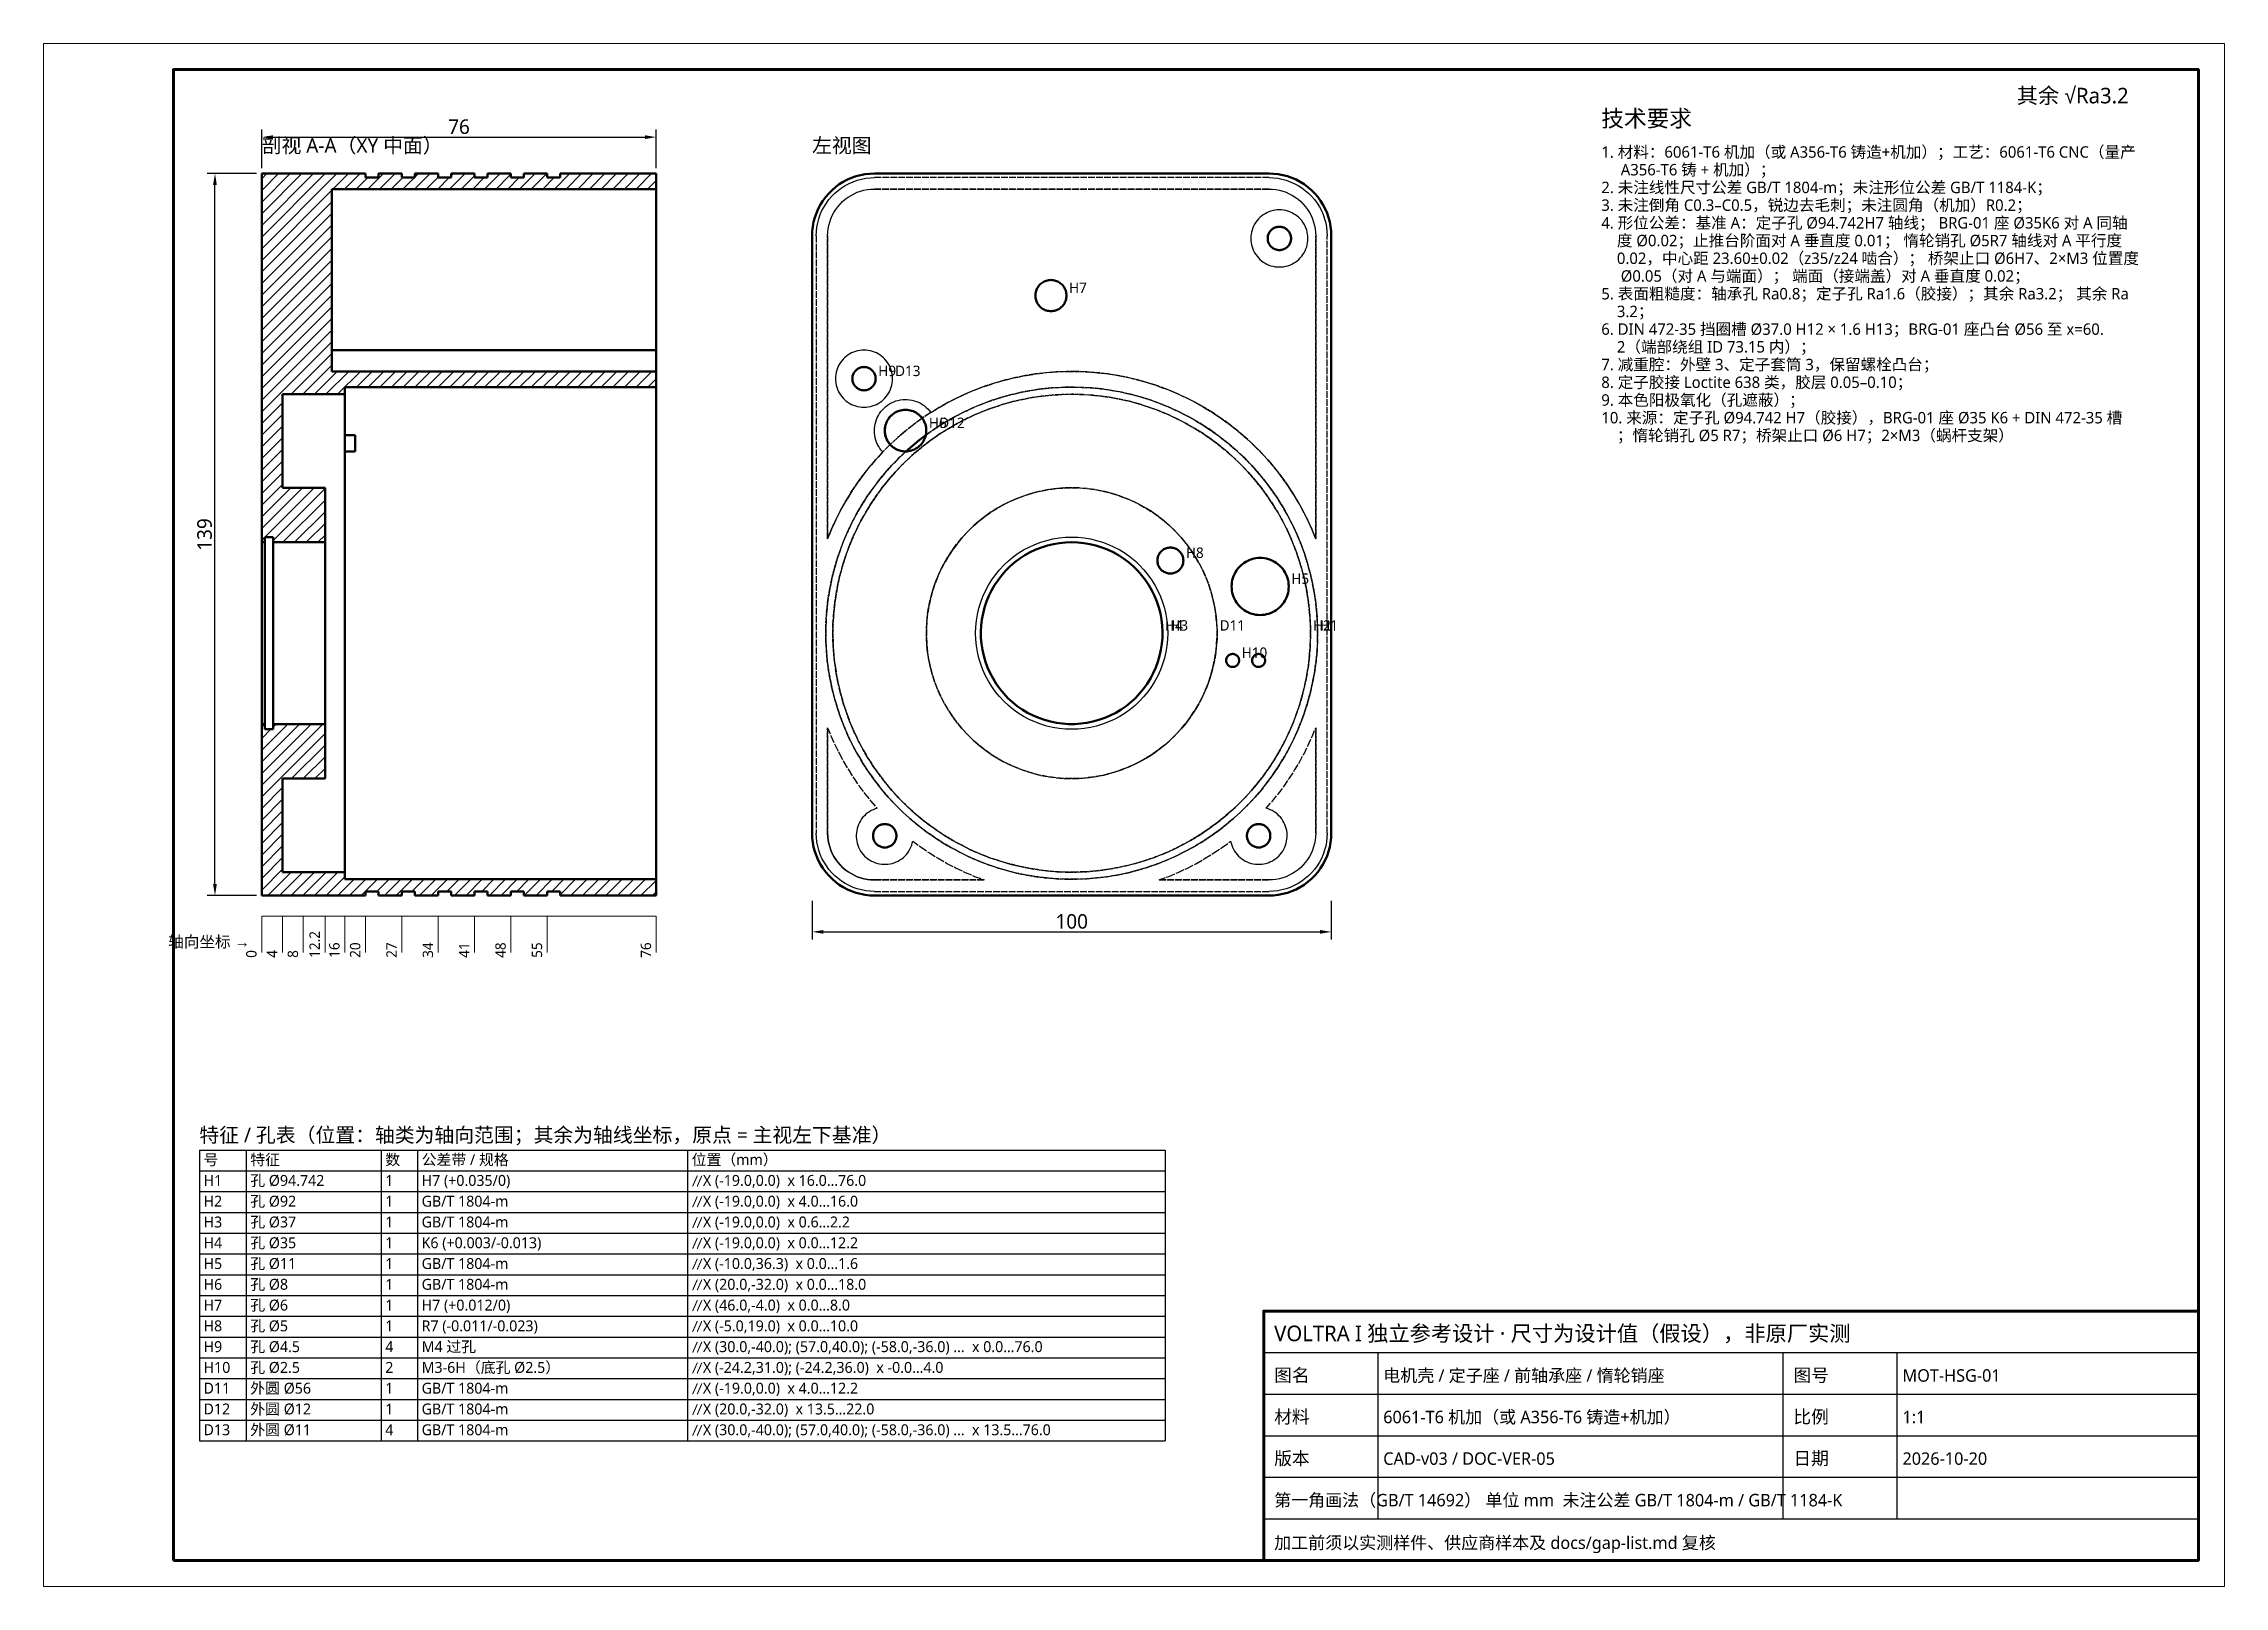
# Model space of a CAD drawing. Header units: millimetres. Extents: x 0 to 420, y 0 to 297.
import ezdxf

# ---------------------------------------------------------------- set-up
doc = ezdxf.new("R2010")
doc.units = ezdxf.units.MM
doc.linetypes.add('DASHED', pattern=[1.524, 1.27, -0.254])
for name, color, linetype, lineweight in [('DIM', 3, 'CONTINUOUS', 18), ('FRAME', 7, 'CONTINUOUS', 70), ('HATCH', 8, 'CONTINUOUS', 13), ('HIDDEN', 8, 'DASHED', 25), ('TEXT', 7, 'CONTINUOUS', 25), ('VISIBLE', 7, 'CONTINUOUS', 50)]:
    doc.layers.add(name, color=color, linetype=linetype, lineweight=lineweight)
doc.styles.add('CJK', font='NotoSansCJK-Regular.ttc')
doc.dimstyles.new('GB', dxfattribs={"dimtxt": 2.8, "dimasz": 2.2, "dimexe": 1.5, "dimexo": 1, "dimgap": 0.6, "dimtad": 1, "dimlfac": 100, "dimzin": 12, "dimdsep": 46, "dimtxsty": 'CJK', "dimcen": 2.5, "dimazin": 3, "dimtfac": 0.5, "dimtmove": 2, "dimatfit": 3})

msp = doc.modelspace()

# ---------------------------------------------------------------- texts
at = {"layer": 'DIM', "style": 'CJK'}
for s, height, p in [('H7', 2, (197.5, 249)), ('H9', 2, (160.75, 233)), ('D13', 2, (164, 233)), ('H6', 2, (170.5, 223)), ('D12', 2, (172.5, 223)), ('H8', 2, (220.01, 197.99)), ('H5', 2, (240.3, 193)), ('H4', 2, (216, 184)), ('H3', 2, (217, 184)), ('D11', 2, (226.5, 184)), ('H2', 2, (244.5, 184)), ('H1', 2, (245.871, 184)), ('H10', 2, (230.75, 178.75)), ('轴向坐标 →', 2.2, (24, 123))]:
    msp.add_text(s, height=height, dxfattribs=at).set_placement(p)
for s, p in [('12.2', (53.2, 121)), ('0', (41, 121)), ('4', (45, 121)), ('8', (49, 121)), ('16', (57, 121)), ('20', (61, 121)), ('27', (68, 121)), ('34', (75, 121)), ('41', (82, 121)), ('48', (89, 121)), ('55', (96, 121)), ('76', (117, 121))]:
    msp.add_text(s, height=2, rotation=90, dxfattribs=at).set_placement(p)
at = {"layer": 'TEXT', "style": 'CJK'}
for s, height, p in [('其余 √Ra3.2', 3, (380, 285.5)), ('技术要求', 3.2, (300, 281)), ('剖视 A-A（XY 中面）', 2.8, (42, 276)), ('左视图', 2.8, (148, 276)), ('1. 材料：6061-T6 机加（或 A356-T6 铸造+机加）；工艺：6061-T6 CNC（量产', 2.2, (300, 275.04)), ('\u3000 A356-T6 铸 + 机加）；', 2.2, (300, 271.63)), ('2. 未注线性尺寸公差 GB/T 1804-m；未注形位公差 GB/T 1184-K；', 2.2, (300, 268.22)), ('3. 未注倒角 C0.3–C0.5，锐边去毛刺；未注圆角（机加）R0.2；', 2.2, (300, 264.81)), ('4. 形位公差：基准 A：定子孔 Ø94.742H7 轴线； BRG-01 座 Ø35K6 对 A 同轴', 2.2, (300, 261.4)), ('\u3000度 Ø0.02；止推台阶面对 A 垂直度 0.01； 惰轮销孔 Ø5R7 轴线对 A 平行度 ', 2.2, (300, 257.99)), ('\u30000.02，中心距 23.60±0.02（z35/z24 啮合）； 桥架止口 Ø6H7、2×M3 位置度', 2.2, (300, 254.58)), ('\u3000 Ø0.05（对 A 与端面）； 端面（接端盖）对 A 垂直度 0.02；', 2.2, (300, 251.17)), ('5. 表面粗糙度：轴承孔 Ra0.8；定子孔 Ra1.6（胶接）；其余 Ra3.2； 其余 Ra', 2.2, (300, 247.76)), ('\u30003.2；', 2.2, (300, 244.35)), ('6. DIN 472-35 挡圈槽 Ø37.0 H12 × 1.6 H13；BRG-01 座凸台 Ø56 至 x=60.', 2.2, (300, 240.94)), ('\u30002（端部绕组 ID 73.15 内）；', 2.2, (300, 237.53)), ('7. 减重腔：外壁 3、定子套筒 3，保留螺栓凸台；', 2.2, (300, 234.12)), ('8. 定子胶接 Loctite 638 类，胶层 0.05–0.10；', 2.2, (300, 230.71)), ('9. 本色阳极氧化（孔遮蔽）；', 2.2, (300, 227.3)), ('10. 来源：定子孔 Ø94.742 H7（胶接），BRG-01 座 Ø35 K6 + DIN 472-35 槽', 2.2, (300, 223.89)), ('\u3000；惰轮销孔 Ø5 R7；桥架止口 Ø6 H7；2×M3（蜗杆支架）', 2.2, (300, 220.48)), ('特征 / 孔表（位置：轴类为轴向范围；其余为轴线坐标，原点 = 主视左下基准）', 2.8, (30, 85.5)), ('号', 2.1, (30.8, 81.1)), ('特征', 2.1, (39.8, 81.1)), ('数', 2.1, (65.8, 81.1)), ('公差带 / 规格', 2.1, (72.8, 81.1)), ('位置（mm）', 2.1, (124.8, 81.1)), ('H1', 2.1, (30.8, 77.1)), ('孔 Ø94.742', 2.1, (39.8, 77.1)), ('1', 2.1, (65.8, 77.1)), ('H7 (+0.035/0)', 2.1, (72.8, 77.1)), ('∥X (-19.0,0.0)  x 16.0…76.0', 2.1, (124.8, 77.1)), ('H2', 2.1, (30.8, 73.1)), ('孔 Ø92', 2.1, (39.8, 73.1)), ('孔 Ø37', 2.1, (39.8, 69.1)), ('1', 2.1, (65.8, 73.1)), ('GB/T 1804-m', 2.1, (72.8, 73.1)), ('∥X (-19.0,0.0)  x 4.0…16.0', 2.1, (124.8, 73.1)), ('H3', 2.1, (30.8, 69.1)), ('H4', 2.1, (30.8, 65.1)), ('孔 Ø35', 2.1, (39.8, 65.1)), ('1', 2.1, (65.8, 69.1)), ('GB/T 1804-m', 2.1, (72.8, 69.1)), ('K6 (+0.003/-0.013)', 2.1, (72.8, 65.1)), ('∥X (-19.0,0.0)  x 0.6…2.2', 2.1, (124.8, 69.1)), ('∥X (-19.0,0.0)  x 0.0…12.2', 2.1, (124.8, 65.1)), ('H5', 2.1, (30.8, 61.1)), ('孔 Ø11', 2.1, (39.8, 61.1)), ('1', 2.1, (65.8, 65.1)), ('1', 2.1, (65.8, 61.1)), ('GB/T 1804-m', 2.1, (72.8, 61.1)), ('∥X (-10.0,36.3)  x 0.0…1.6', 2.1, (124.8, 61.1)), ('H6', 2.1, (30.8, 57.1)), ('孔 Ø8', 2.1, (39.8, 57.1)), ('1', 2.1, (65.8, 57.1)), ('GB/T 1804-m', 2.1, (72.8, 57.1)), ('∥X (20.0,-32.0)  x 0.0…18.0', 2.1, (124.8, 57.1)), ('H7', 2.1, (30.8, 53.1)), ('孔 Ø6', 2.1, (39.8, 53.1)), ('1', 2.1, (65.8, 53.1)), ('H7 (+0.012/0)', 2.1, (72.8, 53.1)), ('∥X (46.0,-4.0)  x 0.0…8.0', 2.1, (124.8, 53.1)), ('H8', 2.1, (30.8, 49.1)), ('孔 Ø5', 2.1, (39.8, 49.1)), ('1', 2.1, (65.8, 49.1)), ('R7 (-0.011/-0.023)', 2.1, (72.8, 49.1)), ('∥X (-5.0,19.0)  x 0.0…10.0', 2.1, (124.8, 49.1)), ('VOLTRA I 独立参考设计 · 尺寸为设计值（假设），非原厂实测', 3, (237, 47.2)), ('H9', 2.1, (30.8, 45.1)), ('孔 Ø4.5', 2.1, (39.8, 45.1)), ('4', 2.1, (65.8, 45.1)), ('M4 过孔', 2.1, (72.8, 45.1)), ('∥X (30.0,-40.0); (57.0,40.0); (-58.0,-36.0) …  x 0.0…76.0', 2.1, (124.8, 45.1)), ('H10', 2.1, (30.8, 41.1)), ('孔 Ø2.5', 2.1, (39.8, 41.1)), ('2', 2.1, (65.8, 41.1)), ('M3-6H（底孔 Ø2.5）', 2.1, (72.8, 41.1)), ('∥X (-24.2,31.0); (-24.2,36.0)  x -0.0…4.0', 2.1, (124.8, 41.1)), ('图名', 2.5, (237, 39.4)), ('电机壳 / 定子座 / 前轴承座 / 惰轮销座', 2.4, (258, 39.4)), ('图号', 2.5, (337, 39.4)), ('D11', 2.1, (30.8, 37.1)), ('外圆 Ø56', 2.1, (39.8, 37.1)), ('1', 2.1, (65.8, 37.1)), ('GB/T 1804-m', 2.1, (72.8, 37.1)), ('∥X (-19.0,0.0)  x 4.0…12.2', 2.1, (124.8, 37.1)), ('MOT-HSG-01', 2.4, (358, 39.4)), ('D12', 2.1, (30.8, 33.1)), ('外圆 Ø12', 2.1, (39.8, 33.1)), ('1', 2.1, (65.8, 33.1)), ('GB/T 1804-m', 2.1, (72.8, 33.1)), ('∥X (20.0,-32.0)  x 13.5…22.0', 2.1, (124.8, 33.1)), ('材料', 2.5, (237, 31.4)), ('6061-T6 机加（或 A356-T6 铸造+机加）', 2.4, (258, 31.4)), ('比例', 2.5, (337, 31.4)), ('1:1', 2.4, (358, 31.4)), ('D13', 2.1, (30.8, 29.1)), ('外圆 Ø11', 2.1, (39.8, 29.1)), ('4', 2.1, (65.8, 29.1)), ('GB/T 1804-m', 2.1, (72.8, 29.1)), ('∥X (30.0,-40.0); (57.0,40.0); (-58.0,-36.0) …  x 13.5…76.0', 2.1, (124.8, 29.1)), ('版本', 2.5, (237, 23.4)), ('CAD-v03 / DOC-VER-05', 2.4, (258, 23.4)), ('日期', 2.5, (337, 23.4)), ('2026-10-20', 2.4, (358, 23.4)), ('第一角画法（GB/T 14692） 单位 mm  未注公差 GB/T 1804-m / GB/T 1184-K', 2.4, (237, 15.4)), ('加工前须以实测样件、供应商样本及 docs/gap-list.md 复核', 2.4, (237, 7.2))]:
    msp.add_text(s, height=height, dxfattribs=at).set_placement(p)

# ---------------------------------------------------------------- dimensions: what is measured, and where the dimension line sits
at = {"layer": 'DIM'}
for base, p1, p2, text in [((42, 279), (42, 272), (118, 272), '76'), ((148, 126), (148, 133), (248, 133), '100')]:
    msp.add_linear_dim(base=base, p1=p1, p2=p2, text=text, dimstyle='GB', dxfattribs=at).render()
msp.add_linear_dim(base=(33, 133), p1=(42, 133), p2=(42, 272), angle=90, text='139', dimstyle='GB', dxfattribs=at).render()

# ---------------------------------------------------------------- hatches: boundary and pattern name
at = {"layer": 'HATCH'}
h = msp.add_hatch(dxfattribs=at)
h.set_pattern_fill('ANSI31', scale=0.5)
h.paths.add_polyline_path([(42, 272), (42, 270.8797), (42, 269.7594), (42, 268.6391), (42, 267.5188), (42, 266.3985), (42, 265.2782), (42, 264.15789), (42, 263.03759), (42, 261.91729), (42, 260.79699), (42, 259.67669), (42, 258.55639), (42, 257.43609), (42, 256.31579), (42, 255.19549), (42, 254.07519), (42, 252.95489), (42, 251.83459), (42, 250.71429), (42, 249.59398), (42, 248.47368), (42, 247.35338), (42, 246.23308), (42, 245.11278), (42, 243.99248), (42, 242.87218), (42, 241.75188), (42, 240.63158), (42, 239.51128), (42, 238.39098), (42, 237.27068), (42, 236.15038), (42, 235.03008), (42, 233.90977), (42, 232.78947), (42, 231.66917), (42, 230.54887), (42, 229.42857), (42, 228.30827), (42, 227.18797), (42, 226.06767), (42, 224.94737), (42, 223.82707), (42, 222.70677), (42, 221.58647), (42, 220.46617), (42, 219.34586), (42, 218.22556), (42, 217.10526), (42, 215.98496), (42, 214.86466), (42, 213.74436), (42, 212.62406), (42, 211.50376), (42, 210.38346), (42, 209.26316), (42, 208.14286), (42, 207.02256), (42, 205.90226), (42, 204.78195), (42, 203.66165), (42, 202.54135), (42, 201.42105), (42.6, 201.09925), (42.81955, 202), (43.93985, 202), (44.2, 201.13985), (45.18045, 201), (46.30075, 201), (47.42105, 201), (48.54135, 201), (49.66165, 201), (50.78195, 201), (51.90226, 201), (53.02256, 201), (54.14286, 201), (54.2, 202.06316), (54.2, 203.18346), (54.2, 204.30376), (54.2, 205.42406), (54.2, 206.54436), (54.2, 207.66466), (54.2, 208.78496), (54.2, 209.90526), (54.2, 211.02556), (53.55414, 211.5), (52.43383, 211.5), (51.31353, 211.5), (50.19323, 211.5), (49.07293, 211.5), (47.95263, 211.5), (46.83233, 211.5), (46, 211.78797), (46, 212.90827), (46, 214.02857), (46, 215.14887), (46, 216.26917), (46, 217.38947), (46, 218.50977), (46, 219.63008), (46, 220.75038), (46, 221.87068), (46, 222.99098), (46, 224.11128), (46, 225.23158), (46, 226.35188), (46, 227.47218), (46, 228.59248), (46.21278, 229.5), (47.33308, 229.5), (48.45338, 229.5), (49.57368, 229.5), (50.69398, 229.5), (51.81429, 229.5), (52.93459, 229.5), (54.05489, 229.5), (55.17519, 229.5), (56.29549, 229.5), (57.41579, 229.5), (58, 230.03609), (58.28539, 230.871), (59.40569, 230.871), (60.52599, 230.871), (61.64629, 230.871), (62.76659, 230.871), (63.88689, 230.871), (65.0072, 230.871), (66.1275, 230.871), (67.2478, 230.871), (68.3681, 230.871), (69.4884, 230.871), (70.6087, 230.871), (71.729, 230.871), (72.8493, 230.871), (73.9696, 230.871), (75.0899, 230.871), (76.2102, 230.871), (77.3305, 230.871), (78.4508, 230.871), (79.57111, 230.871), (80.69141, 230.871), (81.81171, 230.871), (82.93201, 230.871), (84.05231, 230.871), (85.17261, 230.871), (86.29291, 230.871), (87.41321, 230.871), (88.53351, 230.871), (89.65381, 230.871), (90.77411, 230.871), (91.89441, 230.871), (93.01471, 230.871), (94.13502, 230.871), (95.25532, 230.871), (96.37562, 230.871), (97.49592, 230.871), (98.61622, 230.871), (99.73652, 230.871), (100.85682, 230.871), (101.97712, 230.871), (103.09742, 230.871), (104.21772, 230.871), (105.33802, 230.871), (106.45832, 230.871), (107.57862, 230.871), (108.69892, 230.871), (109.81923, 230.871), (110.93953, 230.871), (112.05983, 230.871), (113.18013, 230.871), (114.30043, 230.871), (115.42073, 230.871), (116.54103, 230.871), (117.66133, 230.871), (118, 231.65263), (118, 232.77293), (118, 233.89323), (116.88647, 233.9), (115.76617, 233.9), (114.64586, 233.9), (113.52556, 233.9), (112.40526, 233.9), (111.28496, 233.9), (110.16466, 233.9), (109.04436, 233.9), (107.92406, 233.9), (106.80376, 233.9), (105.68346, 233.9), (104.56316, 233.9), (103.44286, 233.9), (102.32256, 233.9), (101.20226, 233.9), (100.08195, 233.9), (98.96165, 233.9), (97.84135, 233.9), (96.72105, 233.9), (95.60075, 233.9), (94.48045, 233.9), (93.36015, 233.9), (92.23985, 233.9), (91.11955, 233.9), (89.99925, 233.9), (88.87895, 233.9), (87.75865, 233.9), (86.63835, 233.9), (85.51805, 233.9), (84.39774, 233.9), (83.27744, 233.9), (82.15714, 233.9), (81.03684, 233.9), (79.91654, 233.9), (78.79624, 233.9), (77.67594, 233.9), (76.55564, 233.9), (75.43534, 233.9), (74.31504, 233.9), (73.19474, 233.9), (72.07444, 233.9), (70.95414, 233.9), (69.83383, 233.9), (68.71353, 233.9), (67.59323, 233.9), (66.47293, 233.9), (65.35263, 233.9), (64.23233, 233.9), (63.11203, 233.9), (61.99173, 233.9), (60.87143, 233.9), (59.75113, 233.9), (58.63083, 233.9), (57.51053, 233.9), (56.39023, 233.9), (55.5, 234.13008), (55.5, 235.25038), (55.5, 236.37068), (55.5, 237.49098), (55.5, 238.61128), (55.5, 239.73158), (55.5, 240.85188), (55.5, 241.97218), (55.5, 243.09248), (55.5, 244.21278), (55.5, 245.33308), (55.5, 246.45338), (55.5, 247.57368), (55.5, 248.69398), (55.5, 249.81429), (55.5, 250.93459), (55.5, 252.05489), (55.5, 253.17519), (55.5, 254.29549), (55.5, 255.41579), (55.5, 256.53609), (55.5, 257.65639), (55.5, 258.77669), (55.5, 259.89699), (55.5, 261.01729), (55.5, 262.13759), (55.5, 263.25789), (55.5, 264.3782), (55.5, 265.4985), (55.5, 266.6188), (55.5, 267.7391), (55.5, 268.8594), (56.4797, 269), (57.6, 269), (58.7203, 269), (59.8406, 269), (60.9609, 269), (62.0812, 269), (63.2015, 269), (64.3218, 269), (65.44211, 269), (66.56241, 269), (67.68271, 269), (68.80301, 269), (69.92331, 269), (71.04361, 269), (72.16391, 269), (73.28421, 269), (74.40451, 269), (75.52481, 269), (76.64511, 269), (77.76541, 269), (78.88571, 269), (80.00602, 269), (81.12632, 269), (82.24662, 269), (83.36692, 269), (84.48722, 269), (85.60752, 269), (86.72782, 269), (87.84812, 269), (88.96842, 269), (90.08872, 269), (91.20902, 269), (92.32932, 269), (93.44962, 269), (94.56992, 269), (95.69023, 269), (96.81053, 269), (97.93083, 269), (99.05113, 269), (100.17143, 269), (101.29173, 269), (102.41203, 269), (103.53233, 269), (104.65263, 269), (105.77293, 269), (106.89323, 269), (108.01353, 269), (109.13383, 269), (110.25414, 269), (111.37444, 269), (112.49474, 269), (113.61504, 269), (114.73534, 269), (115.85564, 269), (116.97594, 269), (118, 269.09624), (118, 270.21654), (118, 271.33684), (117.54286, 272), (116.42256, 272), (115.30226, 272), (114.18195, 272), (113.06165, 272), (111.94135, 272), (110.82105, 272), (109.70075, 272), (108.58045, 272), (107.46015, 272), (106.33985, 272), (105.21955, 272), (104.09925, 272), (102.97895, 272), (101.85865, 272), (100.73835, 272), (99.61805, 272), (99.29774, 271.2), (98.17744, 271.2), (97.05714, 271.2), (96.73684, 272), (95.61654, 272), (94.49624, 272), (93.37594, 272), (92.5, 271.75564), (91.93534, 271.2), (90.81504, 271.2), (90, 271.50526), (89.37444, 272), (88.25414, 272), (87.13383, 272), (86.01353, 272), (85.5, 271.39323), (84.57293, 271.2), (83.45263, 271.2), (83, 271.86767), (82.01203, 272), (80.89173, 272), (79.77143, 272), (78.65113, 272), (78.33083, 271.2), (77.21053, 271.2), (76.09023, 271.2), (75.76992, 272), (74.64962, 272), (73.52932, 272), (72.40902, 272), (71.5, 271.78872), (70.96842, 271.2), (69.84812, 271.2), (69, 271.47218), (68.40752, 272), (67.28722, 272), (66.16692, 272), (65.04662, 272), (64.5, 271.42632), (63.60602, 271.2), (62.48571, 271.2), (62, 271.83459), (61.04511, 272), (59.92481, 272), (58.80451, 272), (57.68421, 272), (56.56391, 272), (55.44361, 272), (54.32331, 272), (53.20301, 272), (52.08271, 272), (50.96241, 272), (49.84211, 272), (48.7218, 272), (47.6015, 272), (46.4812, 272), (45.3609, 272), (44.2406, 272), (43.1203, 272), (42, 272)])
h = msp.add_hatch(dxfattribs=at)
h.set_pattern_fill('ANSI31', scale=0.5)
h.paths.add_polyline_path([(42.6, 166), (42, 165.98346), (42, 165.36692), (42, 164.75038), (42, 164.13383), (42, 163.51729), (42, 162.90075), (42, 162.28421), (42, 161.66767), (42, 161.05113), (42, 160.43459), (42, 159.81805), (42, 159.2015), (42, 158.58496), (42, 157.96842), (42, 157.35188), (42, 156.73534), (42, 156.1188), (42, 155.50226), (42, 154.88571), (42, 154.26917), (42, 153.65263), (42, 153.03609), (42, 152.41955), (42, 151.80301), (42, 151.18647), (42, 150.56992), (42, 149.95338), (42, 149.33684), (42, 148.7203), (42, 148.10376), (42, 147.48722), (42, 146.87068), (42, 146.25414), (42, 145.63759), (42, 145.02105), (42, 144.40451), (42, 143.78797), (42, 143.17143), (42, 142.55489), (42, 141.93835), (42, 141.3218), (42, 140.70526), (42, 140.08872), (42, 139.47218), (42, 138.85564), (42, 138.2391), (42, 137.62256), (42, 137.00602), (42, 136.38947), (42, 135.77293), (42, 135.15639), (42, 134.53985), (42, 133.92331), (42, 133.30677), (42.30977, 133), (42.92632, 133), (43.54286, 133), (44.1594, 133), (44.77594, 133), (45.39248, 133), (46.00902, 133), (46.62556, 133), (47.24211, 133), (47.85865, 133), (48.47519, 133), (49.09173, 133), (49.70827, 133), (50.32481, 133), (50.94135, 133), (51.55789, 133), (52.17444, 133), (52.79098, 133), (53.40752, 133), (54.02406, 133), (54.6406, 133), (55.25714, 133), (55.87368, 133), (56.49023, 133), (57.10677, 133), (57.72331, 133), (58.33985, 133), (58.95639, 133), (59.57293, 133), (60.18947, 133), (60.80602, 133), (61.42256, 133), (62, 133.0391), (62, 133.65564), (62.47218, 133.8), (63.08872, 133.8), (63.70526, 133.8), (64.3218, 133.8), (64.5, 133.36165), (64.75489, 133), (65.37143, 133), (65.98797, 133), (66.60451, 133), (67.22105, 133), (67.83759, 133), (68.45414, 133), (69, 133.07068), (69, 133.68722), (69.50376, 133.8), (70.1203, 133.8), (70.73684, 133.8), (71.35338, 133.8), (71.5, 133.33008), (71.78647, 133), (72.40301, 133), (73.01955, 133), (73.63609, 133), (74.25263, 133), (74.86917, 133), (75.48571, 133), (76, 133.10226), (76, 133.7188), (76.53534, 133.8), (77.15188, 133.8), (77.76842, 133.8), (78.38496, 133.8), (78.5, 133.2985), (78.81805, 133), (79.43459, 133), (80.05113, 133), (80.66767, 133), (81.28421, 133), (81.90075, 133), (82.51729, 133), (83, 133.13383), (83, 133.75038), (83.56692, 133.8), (84.18346, 133.8), (84.8, 133.8), (85.41654, 133.8), (85.5, 133.26692), (85.84962, 133), (86.46617, 133), (87.08271, 133), (87.69925, 133), (88.31579, 133), (88.93233, 133), (89.54887, 133), (90, 133.16541), (90, 133.78195), (90.5985, 133.8), (91.21504, 133.8), (91.83158, 133.8), (92.44812, 133.8), (92.5, 133.23534), (92.8812, 133), (93.49774, 133), (94.11429, 133), (94.73083, 133), (95.34737, 133), (95.96391, 133), (96.58045, 133), (97, 133.19699), (97.01353, 133.8), (97.63008, 133.8), (98.24662, 133.8), (98.86316, 133.8), (99.4797, 133.8), (99.5, 133.20376), (99.91278, 133), (100.52932, 133), (101.14586, 133), (101.76241, 133), (102.37895, 133), (102.99549, 133), (103.61203, 133), (104.22857, 133), (104.84511, 133), (105.46165, 133), (106.0782, 133), (106.69474, 133), (107.31128, 133), (107.92782, 133), (108.54436, 133), (109.1609, 133), (109.77744, 133), (110.39398, 133), (111.01053, 133), (111.62707, 133), (112.24361, 133), (112.86015, 133), (113.47669, 133), (114.09323, 133), (114.70977, 133), (115.32632, 133), (115.94286, 133), (116.5594, 133), (117.17594, 133), (117.79248, 133), (118, 133.40902), (118, 134.02556), (118, 134.64211), (118, 135.25865), (118, 135.87519), (117.63727, 136.129), (117.02073, 136.129), (116.40419, 136.129), (115.78765, 136.129), (115.17111, 136.129), (114.55456, 136.129), (113.93802, 136.129), (113.32148, 136.129), (112.70494, 136.129), (112.0884, 136.129), (111.47186, 136.129), (110.85532, 136.129), (110.23877, 136.129), (109.62223, 136.129), (109.00569, 136.129), (108.38915, 136.129), (107.77261, 136.129), (107.15607, 136.129), (106.53953, 136.129), (105.92298, 136.129), (105.30644, 136.129), (104.6899, 136.129), (104.07336, 136.129), (103.45682, 136.129), (102.84028, 136.129), (102.22374, 136.129), (101.6072, 136.129), (100.99065, 136.129), (100.37411, 136.129), (99.75757, 136.129), (99.14103, 136.129), (98.52449, 136.129), (97.90795, 136.129), (97.29141, 136.129), (96.67486, 136.129), (96.05832, 136.129), (95.44178, 136.129), (94.82524, 136.129), (94.2087, 136.129), (93.59216, 136.129), (92.97562, 136.129), (92.35908, 136.129), (91.74253, 136.129), (91.12599, 136.129), (90.50945, 136.129), (89.89291, 136.129), (89.27637, 136.129), (88.65983, 136.129), (88.04329, 136.129), (87.42674, 136.129), (86.8102, 136.129), (86.19366, 136.129), (85.57712, 136.129), (84.96058, 136.129), (84.34404, 136.129), (83.7275, 136.129), (83.11095, 136.129), (82.49441, 136.129), (81.87787, 136.129), (81.26133, 136.129), (80.64479, 136.129), (80.02825, 136.129), (79.41171, 136.129), (78.79517, 136.129), (78.17862, 136.129), (77.56208, 136.129), (76.94554, 136.129), (76.329, 136.129), (75.71246, 136.129), (75.09592, 136.129), (74.47938, 136.129), (73.86283, 136.129), (73.24629, 136.129), (72.62975, 136.129), (72.01321, 136.129), (71.39667, 136.129), (70.78013, 136.129), (70.16359, 136.129), (69.54705, 136.129), (68.9305, 136.129), (68.31396, 136.129), (67.69742, 136.129), (67.08088, 136.129), (66.46434, 136.129), (65.8478, 136.129), (65.23126, 136.129), (64.61471, 136.129), (63.99817, 136.129), (63.38163, 136.129), (62.76509, 136.129), (62.14855, 136.129), (61.53201, 136.129), (60.91547, 136.129), (60.29892, 136.129), (59.68238, 136.129), (58, 136.81141), (58, 136.16455), (58, 136.29624), (58, 136.91278), (57.97068, 137.5), (57.35414, 137.5), (56.73759, 137.5), (56.12105, 137.5), (55.50451, 137.5), (54.88797, 137.5), (54.27143, 137.5), (53.65489, 137.5), (53.03835, 137.5), (52.4218, 137.5), (51.80526, 137.5), (51.18872, 137.5), (50.57218, 137.5), (49.95564, 137.5), (49.3391, 137.5), (48.72256, 137.5), (48.10602, 137.5), (47.48947, 137.5), (46.87293, 137.5), (46.25639, 137.5), (46, 137.86015), (46, 138.47669), (46, 139.09323), (46, 139.70977), (46, 140.32632), (46, 140.94286), (46, 141.5594), (46, 142.17594), (46, 142.79248), (46, 143.40902), (46, 144.02556), (46, 144.64211), (46, 145.25865), (46, 145.87519), (46, 146.49173), (46, 147.10827), (46, 147.72481), (46, 148.34135), (46, 148.95789), (46, 149.57444), (46, 150.19098), (46, 150.80752), (46, 151.42406), (46, 152.0406), (46, 152.65714), (46, 153.27368), (46, 153.89023), (46, 154.50677), (46, 155.12331), (46.23985, 155.5), (46.85639, 155.5), (47.47293, 155.5), (48.08947, 155.5), (48.70602, 155.5), (49.32256, 155.5), (49.9391, 155.5), (50.55564, 155.5), (51.17218, 155.5), (51.78872, 155.5), (52.40526, 155.5), (53.0218, 155.5), (53.63835, 155.5), (54.2, 155.55489), (54.2, 156.17143), (54.2, 156.78797), (54.2, 157.40451), (54.2, 158.02105), (54.2, 158.63759), (54.2, 159.25414), (54.2, 159.87068), (54.2, 160.48722), (54.2, 161.10376), (54.2, 161.7203), (54.2, 162.33684), (54.2, 162.95338), (54.2, 163.56992), (54.2, 164.18647), (54.2, 164.80301), (54.2, 165.41955), (54.16391, 166), (53.54737, 166), (52.93083, 166), (52.31429, 166), (51.69774, 166), (51.0812, 166), (50.46466, 166), (49.84812, 166), (49.23158, 166), (48.61504, 166), (47.9985, 166), (47.38195, 166), (46.76541, 166), (46.14887, 166), (45.53233, 166), (44.91579, 166), (44.29925, 166), (44.2, 165.48271), (44.06617, 165), (43.44962, 165), (42.83308, 165), (42.6, 165.38346), (42.6, 166)])

# ---------------------------------------------------------------- linework, layer by layer
at = {"layer": 'DIM'}
for p, q in [((42, 129), (42, 122)), ((42, 129), (118, 129)), ((46, 129), (46, 122)), ((50, 129), (50, 122)), ((54.2, 129), (54.2, 122)), ((58, 129), (58, 122)), ((62, 129), (62, 122)), ((69, 129), (69, 122)), ((76, 129), (76, 122)), ((83, 129), (83, 122)), ((90, 129), (90, 122)), ((97, 129), (97, 122)), ((118, 129), (118, 122))]:
    msp.add_line(p, q, dxfattribs=at)
at = {"layer": 'FRAME', "lineweight": 18}
msp.add_lwpolyline([(0, 0), (420, 0), (420, 297), (0, 297)], close=True, dxfattribs=at)
at = {"layer": 'FRAME'}
for points in [[(25, 5), (415, 5), (415, 292), (25, 292)], [(235, 5), (415, 5), (415, 53), (235, 53)]]:
    msp.add_lwpolyline(points, close=True, dxfattribs=at)
at = {"layer": 'HIDDEN'}
for points in [[(151.83793, 268.79662), (152.51812, 269.38198)], [(151.83793, 268.79662), (152.51812, 269.38198)], [(151.83793, 268.79662), (152.51812, 269.38198)], [(151.83793, 268.79662), (152.51812, 269.38198)], [(151.83793, 268.79662), (152.51812, 269.38198)], [(151.83793, 268.79662), (152.51812, 269.38198)], [(151.83793, 268.79662), (152.51812, 269.38198)], [(151.83793, 268.79662), (152.51812, 269.38198)], [(151.83793, 268.79662), (152.51812, 269.38198)], [(151.83793, 268.79662), (152.51812, 269.38198)], [(151.83793, 268.79662), (152.51812, 269.38198)], [(151.83793, 268.79662), (152.51812, 269.38198)], [(151.83793, 268.79662), (152.51812, 269.38198)], [(152.51812, 269.38198), (153.24016, 269.91487)], [(152.51812, 269.38198), (153.24016, 269.91487)], [(152.51812, 269.38198), (153.24016, 269.91487)], [(152.51812, 269.38198), (153.24016, 269.91487)], [(152.51812, 269.38198), (153.24016, 269.91487)], [(152.51812, 269.38198), (153.24016, 269.91487)], [(152.51812, 269.38198), (153.24016, 269.91487)], [(152.51812, 269.38198), (153.24016, 269.91487)], [(152.51812, 269.38198), (153.24016, 269.91487)], [(152.51812, 269.38198), (153.24016, 269.91487)], [(152.51812, 269.38198), (153.24016, 269.91487)], [(152.51812, 269.38198), (153.24016, 269.91487)], [(152.51812, 269.38198), (153.24016, 269.91487)], [(153.01691, 268.75651), (153.69082, 269.25387)], [(153.01691, 268.75651), (153.69082, 269.25387)], [(153.01691, 268.75651), (153.69082, 269.25387)], [(153.01691, 268.75651), (153.69082, 269.25387)], [(153.01691, 268.75651), (153.69082, 269.25387)], [(153.01691, 268.75651), (153.69082, 269.25387)], [(153.01691, 268.75651), (153.69082, 269.25387)], [(153.01691, 268.75651), (153.69082, 269.25387)], [(153.01691, 268.75651), (153.69082, 269.25387)], [(153.01691, 268.75651), (153.69082, 269.25387)], [(153.01691, 268.75651), (153.69082, 269.25387)], [(153.01691, 268.75651), (153.69082, 269.25387)], [(153.24016, 269.91487), (154, 270.3923)], [(153.24016, 269.91487), (154, 270.3923)], [(153.24016, 269.91487), (154, 270.3923)], [(153.24016, 269.91487), (154, 270.3923)], [(153.24016, 269.91487), (154, 270.3923)], [(153.24016, 269.91487), (154, 270.3923)], [(153.24016, 269.91487), (154, 270.3923)], [(153.24016, 269.91487), (154, 270.3923)], [(153.24016, 269.91487), (154, 270.3923)], [(153.24016, 269.91487), (154, 270.3923)], [(153.24016, 269.91487), (154, 270.3923)], [(153.24016, 269.91487), (154, 270.3923)], [(153.24016, 269.91487), (154, 270.3923)], [(153.69082, 269.25387), (154.4, 269.69948)], [(153.69082, 269.25387), (154.4, 269.69948)], [(153.69082, 269.25387), (154.4, 269.69948)], [(153.69082, 269.25387), (154.4, 269.69948)], [(153.69082, 269.25387), (154.4, 269.69948)], [(153.69082, 269.25387), (154.4, 269.69948)], [(153.69082, 269.25387), (154.4, 269.69948)], [(153.69082, 269.25387), (154.4, 269.69948)], [(153.69082, 269.25387), (154.4, 269.69948)], [(153.69082, 269.25387), (154.4, 269.69948)], [(153.69082, 269.25387), (154.4, 269.69948)], [(153.69082, 269.25387), (154.4, 269.69948)], [(154, 270.3923), (154.7934, 270.81163)], [(154, 270.3923), (154.7934, 270.81163)], [(154, 270.3923), (154.7934, 270.81163)], [(154, 270.3923), (154.7934, 270.81163)], [(154, 270.3923), (154.7934, 270.81163)], [(154, 270.3923), (154.7934, 270.81163)], [(154, 270.3923), (154.7934, 270.81163)], [(154, 270.3923), (154.7934, 270.81163)], [(154, 270.3923), (154.7934, 270.81163)], [(154, 270.3923), (154.7934, 270.81163)], [(154, 270.3923), (154.7934, 270.81163)], [(154, 270.3923), (154.7934, 270.81163)], [(154, 270.3923), (154.7934, 270.81163)], [(154.4, 269.69948), (155.1405, 270.09085)], [(154.4, 269.69948), (155.1405, 270.09085)], [(154.4, 269.69948), (155.1405, 270.09085)], [(154.4, 269.69948), (155.1405, 270.09085)], [(154.4, 269.69948), (155.1405, 270.09085)], [(154.4, 269.69948), (155.1405, 270.09085)], [(154.4, 269.69948), (155.1405, 270.09085)], [(154.4, 269.69948), (155.1405, 270.09085)], [(154.4, 269.69948), (155.1405, 270.09085)], [(154.4, 269.69948), (155.1405, 270.09085)], [(154.4, 269.69948), (155.1405, 270.09085)], [(154.4, 269.69948), (155.1405, 270.09085)], [(154.7934, 270.81163), (155.61591, 271.17048)], [(154.7934, 270.81163), (155.61591, 271.17048)], [(154.7934, 270.81163), (155.61591, 271.17048)], [(154.7934, 270.81163), (155.61591, 271.17048)], [(154.7934, 270.81163), (155.61591, 271.17048)], [(154.7934, 270.81163), (155.61591, 271.17048)], [(154.7934, 270.81163), (155.61591, 271.17048)], [(154.7934, 270.81163), (155.61591, 271.17048)], [(154.7934, 270.81163), (155.61591, 271.17048)], [(154.7934, 270.81163), (155.61591, 271.17048)], [(154.7934, 270.81163), (155.61591, 271.17048)], [(154.7934, 270.81163), (155.61591, 271.17048)], [(154.7934, 270.81163), (155.61591, 271.17048)], [(155.1405, 270.09085), (155.90818, 270.42579)], [(155.1405, 270.09085), (155.90818, 270.42579)], [(155.1405, 270.09085), (155.90818, 270.42579)], [(155.1405, 270.09085), (155.90818, 270.42579)], [(155.1405, 270.09085), (155.90818, 270.42579)], [(155.1405, 270.09085), (155.90818, 270.42579)], [(155.1405, 270.09085), (155.90818, 270.42579)], [(155.1405, 270.09085), (155.90818, 270.42579)], [(155.1405, 270.09085), (155.90818, 270.42579)], [(155.1405, 270.09085), (155.90818, 270.42579)], [(155.1405, 270.09085), (155.90818, 270.42579)], [(155.1405, 270.09085), (155.90818, 270.42579)], [(155.61591, 271.17048), (156.46294, 271.46687)], [(155.61591, 271.17048), (156.46294, 271.46687)], [(155.61591, 271.17048), (156.46294, 271.46687)], [(155.61591, 271.17048), (156.46294, 271.46687)], [(155.61591, 271.17048), (156.46294, 271.46687)], [(155.61591, 271.17048), (156.46294, 271.46687)], [(155.61591, 271.17048), (156.46294, 271.46687)], [(155.61591, 271.17048), (156.46294, 271.46687)], [(155.61591, 271.17048), (156.46294, 271.46687)], [(155.61591, 271.17048), (156.46294, 271.46687)], [(155.61591, 271.17048), (156.46294, 271.46687)], [(155.61591, 271.17048), (156.46294, 271.46687)], [(155.61591, 271.17048), (156.46294, 271.46687)], [(155.90818, 270.42579), (156.69874, 270.70242)], [(155.90818, 270.42579), (156.69874, 270.70242)], [(155.90818, 270.42579), (156.69874, 270.70242)], [(155.90818, 270.42579), (156.69874, 270.70242)], [(155.90818, 270.42579), (156.69874, 270.70242)], [(155.90818, 270.42579), (156.69874, 270.70242)], [(155.90818, 270.42579), (156.69874, 270.70242)], [(155.90818, 270.42579), (156.69874, 270.70242)], [(155.90818, 270.42579), (156.69874, 270.70242)], [(155.90818, 270.42579), (156.69874, 270.70242)], [(155.90818, 270.42579), (156.69874, 270.70242)], [(155.90818, 270.42579), (156.69874, 270.70242)], [(156.46294, 271.46687), (157.32975, 271.69913)], [(156.46294, 271.46687), (157.32975, 271.69913)], [(156.46294, 271.46687), (157.32975, 271.69913)], [(156.46294, 271.46687), (157.32975, 271.69913)], [(156.46294, 271.46687), (157.32975, 271.69913)], [(156.46294, 271.46687), (157.32975, 271.69913)], [(156.46294, 271.46687), (157.32975, 271.69913)], [(156.46294, 271.46687), (157.32975, 271.69913)], [(156.46294, 271.46687), (157.32975, 271.69913)], [(156.46294, 271.46687), (157.32975, 271.69913)], [(156.46294, 271.46687), (157.32975, 271.69913)], [(156.46294, 271.46687), (157.32975, 271.69913)], [(156.46294, 271.46687), (157.32975, 271.69913)], [(156.69874, 270.70242), (157.50777, 270.91919)], [(156.69874, 270.70242), (157.50777, 270.91919)], [(156.69874, 270.70242), (157.50777, 270.91919)], [(156.69874, 270.70242), (157.50777, 270.91919)], [(156.69874, 270.70242), (157.50777, 270.91919)], [(156.69874, 270.70242), (157.50777, 270.91919)], [(156.69874, 270.70242), (157.50777, 270.91919)], [(156.69874, 270.70242), (157.50777, 270.91919)], [(156.69874, 270.70242), (157.50777, 270.91919)], [(156.69874, 270.70242), (157.50777, 270.91919)], [(156.69874, 270.70242), (157.50777, 270.91919)], [(156.69874, 270.70242), (157.50777, 270.91919)], [(157.32975, 271.69913), (158.21149, 271.86597)], [(157.32975, 271.69913), (158.21149, 271.86597)], [(157.32975, 271.69913), (158.21149, 271.86597)], [(157.32975, 271.69913), (158.21149, 271.86597)], [(157.32975, 271.69913), (158.21149, 271.86597)], [(157.32975, 271.69913), (158.21149, 271.86597)], [(157.32975, 271.69913), (158.21149, 271.86597)], [(157.32975, 271.69913), (158.21149, 271.86597)], [(157.32975, 271.69913), (158.21149, 271.86597)], [(157.32975, 271.69913), (158.21149, 271.86597)], [(157.32975, 271.69913), (158.21149, 271.86597)], [(157.32975, 271.69913), (158.21149, 271.86597)], [(157.32975, 271.69913), (158.21149, 271.86597)], [(157.50777, 270.91919), (158.33073, 271.07491)], [(157.50777, 270.91919), (158.33073, 271.07491)], [(157.50777, 270.91919), (158.33073, 271.07491)], [(157.50777, 270.91919), (158.33073, 271.07491)], [(157.50777, 270.91919), (158.33073, 271.07491)], [(157.50777, 270.91919), (158.33073, 271.07491)], [(157.50777, 270.91919), (158.33073, 271.07491)], [(157.50777, 270.91919), (158.33073, 271.07491)], [(157.50777, 270.91919), (158.33073, 271.07491)], [(157.50777, 270.91919), (158.33073, 271.07491)], [(157.50777, 270.91919), (158.33073, 271.07491)], [(157.50777, 270.91919), (158.33073, 271.07491)], [(157.99731, 268.77435), (158.65862, 268.89948)], [(157.99731, 268.77435), (158.65862, 268.89948)], [(158.21149, 271.86597), (159.10324, 271.96645)], [(158.21149, 271.86597), (159.10324, 271.96645)], [(158.21149, 271.86597), (159.10324, 271.96645)], [(158.21149, 271.86597), (159.10324, 271.96645)], [(158.21149, 271.86597), (159.10324, 271.96645)], [(158.21149, 271.86597), (159.10324, 271.96645)], [(158.21149, 271.86597), (159.10324, 271.96645)], [(158.21149, 271.86597), (159.10324, 271.96645)], [(158.21149, 271.86597), (159.10324, 271.96645)], [(158.21149, 271.86597), (159.10324, 271.96645)], [(158.21149, 271.86597), (159.10324, 271.96645)], [(158.21149, 271.86597), (159.10324, 271.96645)], [(158.21149, 271.86597), (159.10324, 271.96645)], [(158.33073, 271.07491), (159.16302, 271.16868)], [(158.33073, 271.07491), (159.16302, 271.16868)], [(158.33073, 271.07491), (159.16302, 271.16868)], [(158.33073, 271.07491), (159.16302, 271.16868)], [(158.33073, 271.07491), (159.16302, 271.16868)], [(158.33073, 271.07491), (159.16302, 271.16868)], [(158.33073, 271.07491), (159.16302, 271.16868)], [(158.33073, 271.07491), (159.16302, 271.16868)], [(158.33073, 271.07491), (159.16302, 271.16868)], [(158.33073, 271.07491), (159.16302, 271.16868)], [(158.33073, 271.07491), (159.16302, 271.16868)], [(158.33073, 271.07491), (159.16302, 271.16868)], [(158.65862, 268.89948), (159.32743, 268.97483)], [(158.65862, 268.89948), (159.32743, 268.97483)], [(159.10324, 271.96645), (160, 272)], [(159.10324, 271.96645), (160, 272)], [(159.10324, 271.96645), (160, 272)], [(159.10324, 271.96645), (160, 272)], [(159.10324, 271.96645), (160, 272)], [(159.10324, 271.96645), (160, 272)], [(159.10324, 271.96645), (160, 272)], [(159.10324, 271.96645), (160, 272)], [(159.10324, 271.96645), (160, 272)], [(159.10324, 271.96645), (160, 272)], [(159.10324, 271.96645), (160, 272)], [(159.10324, 271.96645), (160, 272)], [(159.10324, 271.96645), (160, 272)], [(159.16302, 271.16868), (160, 271.2)], [(159.16302, 271.16868), (160, 271.2)], [(159.16302, 271.16868), (160, 271.2)], [(159.16302, 271.16868), (160, 271.2)], [(159.16302, 271.16868), (160, 271.2)], [(159.16302, 271.16868), (160, 271.2)], [(159.16302, 271.16868), (160, 271.2)], [(159.16302, 271.16868), (160, 271.2)], [(159.16302, 271.16868), (160, 271.2)], [(159.16302, 271.16868), (160, 271.2)], [(159.16302, 271.16868), (160, 271.2)], [(159.16302, 271.16868), (160, 271.2)], [(159.32743, 268.97483), (160, 269)], [(159.32743, 268.97483), (160, 269)], [(160, 272), (236, 272)], [(160, 272), (236, 272)], [(160, 272), (236, 272)], [(160, 272), (236, 272)], [(160, 272), (236, 272)], [(160, 272), (236, 272)], [(160, 272), (236, 272)], [(160, 272), (236, 272)], [(160, 272), (236, 272)], [(160, 272), (236, 272)], [(160, 272), (236, 272)], [(160, 272), (236, 272)], [(160, 272), (236, 272)], [(236, 271.2), (160, 271.2)], [(236, 271.2), (160, 271.2)], [(236, 271.2), (160, 271.2)], [(236, 271.2), (160, 271.2)], [(236, 271.2), (160, 271.2)], [(236, 271.2), (160, 271.2)], [(236, 271.2), (160, 271.2)], [(236, 271.2), (160, 271.2)], [(236, 271.2), (160, 271.2)], [(236, 271.2), (160, 271.2)], [(236, 271.2), (160, 271.2)], [(236, 271.2), (160, 271.2)], [(160, 269), (236, 269)], [(236, 269), (160, 269)], [(236, 272), (236.89676, 271.96645)], [(236, 272), (236.89676, 271.96645)], [(236, 272), (236.89676, 271.96645)], [(236, 272), (236.89676, 271.96645)], [(236, 272), (236.89676, 271.96645)], [(236, 272), (236.89676, 271.96645)], [(236, 272), (236.89676, 271.96645)], [(236, 272), (236.89676, 271.96645)], [(236, 272), (236.89676, 271.96645)], [(236, 272), (236.89676, 271.96645)], [(236, 272), (236.89676, 271.96645)], [(236, 272), (236.89676, 271.96645)], [(236, 272), (236.89676, 271.96645)], [(236, 271.2), (236.83698, 271.16868)], [(236, 271.2), (236.83698, 271.16868)], [(236, 271.2), (236.83698, 271.16868)], [(236, 271.2), (236.83698, 271.16868)], [(236, 271.2), (236.83698, 271.16868)], [(236, 271.2), (236.83698, 271.16868)], [(236, 271.2), (236.83698, 271.16868)], [(236, 271.2), (236.83698, 271.16868)], [(236, 271.2), (236.83698, 271.16868)], [(236, 271.2), (236.83698, 271.16868)], [(236, 271.2), (236.83698, 271.16868)], [(236, 271.2), (236.83698, 271.16868)], [(236, 269), (236.67257, 268.97483)], [(236, 269), (236.67257, 268.97483)], [(236.67257, 268.97483), (237.34138, 268.89948)], [(236.67257, 268.97483), (237.34138, 268.89948)], [(236.83698, 271.16868), (237.66927, 271.07491)], [(236.83698, 271.16868), (237.66927, 271.07491)], [(236.83698, 271.16868), (237.66927, 271.07491)], [(236.83698, 271.16868), (237.66927, 271.07491)], [(236.83698, 271.16868), (237.66927, 271.07491)], [(236.83698, 271.16868), (237.66927, 271.07491)], [(236.83698, 271.16868), (237.66927, 271.07491)], [(236.83698, 271.16868), (237.66927, 271.07491)], [(236.83698, 271.16868), (237.66927, 271.07491)], [(236.83698, 271.16868), (237.66927, 271.07491)], [(236.83698, 271.16868), (237.66927, 271.07491)], [(236.83698, 271.16868), (237.66927, 271.07491)], [(236.89676, 271.96645), (237.78851, 271.86597)], [(236.89676, 271.96645), (237.78851, 271.86597)], [(236.89676, 271.96645), (237.78851, 271.86597)], [(236.89676, 271.96645), (237.78851, 271.86597)], [(236.89676, 271.96645), (237.78851, 271.86597)], [(236.89676, 271.96645), (237.78851, 271.86597)], [(236.89676, 271.96645), (237.78851, 271.86597)], [(236.89676, 271.96645), (237.78851, 271.86597)], [(236.89676, 271.96645), (237.78851, 271.86597)], [(236.89676, 271.96645), (237.78851, 271.86597)], [(236.89676, 271.96645), (237.78851, 271.86597)], [(236.89676, 271.96645), (237.78851, 271.86597)], [(236.89676, 271.96645), (237.78851, 271.86597)], [(237.34138, 268.89948), (238.00269, 268.77435)], [(237.34138, 268.89948), (238.00269, 268.77435)], [(237.66927, 271.07491), (238.49223, 270.91919)], [(237.66927, 271.07491), (238.49223, 270.91919)], [(237.66927, 271.07491), (238.49223, 270.91919)], [(237.66927, 271.07491), (238.49223, 270.91919)], [(237.66927, 271.07491), (238.49223, 270.91919)], [(237.66927, 271.07491), (238.49223, 270.91919)], [(237.66927, 271.07491), (238.49223, 270.91919)], [(237.66927, 271.07491), (238.49223, 270.91919)], [(237.66927, 271.07491), (238.49223, 270.91919)], [(237.66927, 271.07491), (238.49223, 270.91919)], [(237.66927, 271.07491), (238.49223, 270.91919)], [(237.66927, 271.07491), (238.49223, 270.91919)], [(237.78851, 271.86597), (238.67025, 271.69913)], [(237.78851, 271.86597), (238.67025, 271.69913)], [(237.78851, 271.86597), (238.67025, 271.69913)], [(237.78851, 271.86597), (238.67025, 271.69913)], [(237.78851, 271.86597), (238.67025, 271.69913)], [(237.78851, 271.86597), (238.67025, 271.69913)], [(237.78851, 271.86597), (238.67025, 271.69913)], [(237.78851, 271.86597), (238.67025, 271.69913)], [(237.78851, 271.86597), (238.67025, 271.69913)], [(237.78851, 271.86597), (238.67025, 271.69913)], [(237.78851, 271.86597), (238.67025, 271.69913)], [(237.78851, 271.86597), (238.67025, 271.69913)], [(237.78851, 271.86597), (238.67025, 271.69913)], [(238.49223, 270.91919), (239.30126, 270.70242)], [(238.49223, 270.91919), (239.30126, 270.70242)], [(238.49223, 270.91919), (239.30126, 270.70242)], [(238.49223, 270.91919), (239.30126, 270.70242)], [(238.49223, 270.91919), (239.30126, 270.70242)], [(238.49223, 270.91919), (239.30126, 270.70242)], [(238.49223, 270.91919), (239.30126, 270.70242)], [(238.49223, 270.91919), (239.30126, 270.70242)], [(238.49223, 270.91919), (239.30126, 270.70242)], [(238.49223, 270.91919), (239.30126, 270.70242)], [(238.49223, 270.91919), (239.30126, 270.70242)], [(238.49223, 270.91919), (239.30126, 270.70242)], [(238.67025, 271.69913), (239.53706, 271.46687)], [(238.67025, 271.69913), (239.53706, 271.46687)], [(238.67025, 271.69913), (239.53706, 271.46687)], [(238.67025, 271.69913), (239.53706, 271.46687)], [(238.67025, 271.69913), (239.53706, 271.46687)], [(238.67025, 271.69913), (239.53706, 271.46687)], [(238.67025, 271.69913), (239.53706, 271.46687)], [(238.67025, 271.69913), (239.53706, 271.46687)], [(238.67025, 271.69913), (239.53706, 271.46687)], [(238.67025, 271.69913), (239.53706, 271.46687)], [(238.67025, 271.69913), (239.53706, 271.46687)], [(238.67025, 271.69913), (239.53706, 271.46687)], [(238.67025, 271.69913), (239.53706, 271.46687)], [(239.30126, 270.70242), (240.09182, 270.42579)], [(239.30126, 270.70242), (240.09182, 270.42579)], [(239.30126, 270.70242), (240.09182, 270.42579)], [(239.30126, 270.70242), (240.09182, 270.42579)], [(239.30126, 270.70242), (240.09182, 270.42579)], [(239.30126, 270.70242), (240.09182, 270.42579)], [(239.30126, 270.70242), (240.09182, 270.42579)], [(239.30126, 270.70242), (240.09182, 270.42579)], [(239.30126, 270.70242), (240.09182, 270.42579)], [(239.30126, 270.70242), (240.09182, 270.42579)], [(239.30126, 270.70242), (240.09182, 270.42579)], [(239.30126, 270.70242), (240.09182, 270.42579)], [(239.53706, 271.46687), (240.38409, 271.17048)], [(239.53706, 271.46687), (240.38409, 271.17048)], [(239.53706, 271.46687), (240.38409, 271.17048)], [(239.53706, 271.46687), (240.38409, 271.17048)], [(239.53706, 271.46687), (240.38409, 271.17048)], [(239.53706, 271.46687), (240.38409, 271.17048)], [(239.53706, 271.46687), (240.38409, 271.17048)], [(239.53706, 271.46687), (240.38409, 271.17048)], [(239.53706, 271.46687), (240.38409, 271.17048)], [(239.53706, 271.46687), (240.38409, 271.17048)], [(239.53706, 271.46687), (240.38409, 271.17048)], [(239.53706, 271.46687), (240.38409, 271.17048)], [(239.53706, 271.46687), (240.38409, 271.17048)], [(240.09182, 270.42579), (240.8595, 270.09085)], [(240.09182, 270.42579), (240.8595, 270.09085)], [(240.09182, 270.42579), (240.8595, 270.09085)], [(240.09182, 270.42579), (240.8595, 270.09085)], [(240.09182, 270.42579), (240.8595, 270.09085)], [(240.09182, 270.42579), (240.8595, 270.09085)], [(240.09182, 270.42579), (240.8595, 270.09085)], [(240.09182, 270.42579), (240.8595, 270.09085)], [(240.09182, 270.42579), (240.8595, 270.09085)], [(240.09182, 270.42579), (240.8595, 270.09085)], [(240.09182, 270.42579), (240.8595, 270.09085)], [(240.09182, 270.42579), (240.8595, 270.09085)], [(240.38409, 271.17048), (241.2066, 270.81163)], [(240.38409, 271.17048), (241.2066, 270.81163)], [(240.38409, 271.17048), (241.2066, 270.81163)], [(240.38409, 271.17048), (241.2066, 270.81163)], [(240.38409, 271.17048), (241.2066, 270.81163)], [(240.38409, 271.17048), (241.2066, 270.81163)], [(240.38409, 271.17048), (241.2066, 270.81163)], [(240.38409, 271.17048), (241.2066, 270.81163)], [(240.38409, 271.17048), (241.2066, 270.81163)], [(240.38409, 271.17048), (241.2066, 270.81163)], [(240.38409, 271.17048), (241.2066, 270.81163)], [(240.38409, 271.17048), (241.2066, 270.81163)], [(240.38409, 271.17048), (241.2066, 270.81163)], [(240.8595, 270.09085), (241.6, 269.69948)], [(240.8595, 270.09085), (241.6, 269.69948)], [(240.8595, 270.09085), (241.6, 269.69948)], [(240.8595, 270.09085), (241.6, 269.69948)], [(240.8595, 270.09085), (241.6, 269.69948)], [(240.8595, 270.09085), (241.6, 269.69948)], [(240.8595, 270.09085), (241.6, 269.69948)], [(240.8595, 270.09085), (241.6, 269.69948)], [(240.8595, 270.09085), (241.6, 269.69948)], [(240.8595, 270.09085), (241.6, 269.69948)], [(240.8595, 270.09085), (241.6, 269.69948)], [(240.8595, 270.09085), (241.6, 269.69948)], [(241.2066, 270.81163), (242, 270.3923)], [(241.2066, 270.81163), (242, 270.3923)], [(241.2066, 270.81163), (242, 270.3923)], [(241.2066, 270.81163), (242, 270.3923)], [(241.2066, 270.81163), (242, 270.3923)], [(241.2066, 270.81163), (242, 270.3923)], [(241.2066, 270.81163), (242, 270.3923)], [(241.2066, 270.81163), (242, 270.3923)], [(241.2066, 270.81163), (242, 270.3923)], [(241.2066, 270.81163), (242, 270.3923)], [(241.2066, 270.81163), (242, 270.3923)], [(241.2066, 270.81163), (242, 270.3923)], [(241.2066, 270.81163), (242, 270.3923)], [(241.6, 269.69948), (242.30918, 269.25387)], [(241.6, 269.69948), (242.30918, 269.25387)], [(241.6, 269.69948), (242.30918, 269.25387)], [(241.6, 269.69948), (242.30918, 269.25387)], [(241.6, 269.69948), (242.30918, 269.25387)], [(241.6, 269.69948), (242.30918, 269.25387)], [(241.6, 269.69948), (242.30918, 269.25387)], [(241.6, 269.69948), (242.30918, 269.25387)], [(241.6, 269.69948), (242.30918, 269.25387)], [(241.6, 269.69948), (242.30918, 269.25387)], [(241.6, 269.69948), (242.30918, 269.25387)], [(241.6, 269.69948), (242.30918, 269.25387)], [(242, 270.3923), (242.75984, 269.91487)], [(242, 270.3923), (242.75984, 269.91487)], [(242, 270.3923), (242.75984, 269.91487)], [(242, 270.3923), (242.75984, 269.91487)], [(242, 270.3923), (242.75984, 269.91487)], [(242, 270.3923), (242.75984, 269.91487)], [(242, 270.3923), (242.75984, 269.91487)], [(242, 270.3923), (242.75984, 269.91487)], [(242, 270.3923), (242.75984, 269.91487)], [(242, 270.3923), (242.75984, 269.91487)], [(242, 270.3923), (242.75984, 269.91487)], [(242, 270.3923), (242.75984, 269.91487)], [(242, 270.3923), (242.75984, 269.91487)], [(242.30918, 269.25387), (242.98309, 268.75651)], [(242.30918, 269.25387), (242.98309, 268.75651)], [(242.30918, 269.25387), (242.98309, 268.75651)], [(242.30918, 269.25387), (242.98309, 268.75651)], [(242.30918, 269.25387), (242.98309, 268.75651)], [(242.30918, 269.25387), (242.98309, 268.75651)], [(242.30918, 269.25387), (242.98309, 268.75651)], [(242.30918, 269.25387), (242.98309, 268.75651)], [(242.30918, 269.25387), (242.98309, 268.75651)], [(242.30918, 269.25387), (242.98309, 268.75651)], [(242.30918, 269.25387), (242.98309, 268.75651)], [(242.30918, 269.25387), (242.98309, 268.75651)], [(242.75984, 269.91487), (243.48188, 269.38198)], [(242.75984, 269.91487), (243.48188, 269.38198)], [(242.75984, 269.91487), (243.48188, 269.38198)], [(242.75984, 269.91487), (243.48188, 269.38198)], [(242.75984, 269.91487), (243.48188, 269.38198)], [(242.75984, 269.91487), (243.48188, 269.38198)], [(242.75984, 269.91487), (243.48188, 269.38198)], [(242.75984, 269.91487), (243.48188, 269.38198)], [(242.75984, 269.91487), (243.48188, 269.38198)], [(242.75984, 269.91487), (243.48188, 269.38198)], [(242.75984, 269.91487), (243.48188, 269.38198)], [(242.75984, 269.91487), (243.48188, 269.38198)], [(242.75984, 269.91487), (243.48188, 269.38198)], [(243.48188, 269.38198), (244.16207, 268.79662)], [(243.48188, 269.38198), (244.16207, 268.79662)], [(243.48188, 269.38198), (244.16207, 268.79662)], [(243.48188, 269.38198), (244.16207, 268.79662)], [(243.48188, 269.38198), (244.16207, 268.79662)], [(243.48188, 269.38198), (244.16207, 268.79662)], [(243.48188, 269.38198), (244.16207, 268.79662)], [(243.48188, 269.38198), (244.16207, 268.79662)], [(243.48188, 269.38198), (244.16207, 268.79662)], [(243.48188, 269.38198), (244.16207, 268.79662)], [(243.48188, 269.38198), (244.16207, 268.79662)], [(243.48188, 269.38198), (244.16207, 268.79662)], [(243.48188, 269.38198), (244.16207, 268.79662)], [(148.82952, 264.38409), (149.18837, 265.2066)], [(148.82952, 264.38409), (149.18837, 265.2066)], [(148.82952, 264.38409), (149.18837, 265.2066)], [(148.82952, 264.38409), (149.18837, 265.2066)], [(148.82952, 264.38409), (149.18837, 265.2066)], [(148.82952, 264.38409), (149.18837, 265.2066)], [(148.82952, 264.38409), (149.18837, 265.2066)], [(148.82952, 264.38409), (149.18837, 265.2066)], [(148.82952, 264.38409), (149.18837, 265.2066)], [(148.82952, 264.38409), (149.18837, 265.2066)], [(148.82952, 264.38409), (149.18837, 265.2066)], [(148.82952, 264.38409), (149.18837, 265.2066)], [(148.82952, 264.38409), (149.18837, 265.2066)], [(149.18837, 265.2066), (149.6077, 266)], [(149.18837, 265.2066), (149.6077, 266)], [(149.18837, 265.2066), (149.6077, 266)], [(149.18837, 265.2066), (149.6077, 266)], [(149.18837, 265.2066), (149.6077, 266)], [(149.18837, 265.2066), (149.6077, 266)], [(149.18837, 265.2066), (149.6077, 266)], [(149.18837, 265.2066), (149.6077, 266)], [(149.18837, 265.2066), (149.6077, 266)], [(149.18837, 265.2066), (149.6077, 266)], [(149.18837, 265.2066), (149.6077, 266)], [(149.18837, 265.2066), (149.6077, 266)], [(149.18837, 265.2066), (149.6077, 266)], [(149.57421, 264.09182), (149.90915, 264.8595)], [(149.57421, 264.09182), (149.90915, 264.8595)], [(149.57421, 264.09182), (149.90915, 264.8595)], [(149.57421, 264.09182), (149.90915, 264.8595)], [(149.57421, 264.09182), (149.90915, 264.8595)], [(149.57421, 264.09182), (149.90915, 264.8595)], [(149.57421, 264.09182), (149.90915, 264.8595)], [(149.57421, 264.09182), (149.90915, 264.8595)], [(149.57421, 264.09182), (149.90915, 264.8595)], [(149.57421, 264.09182), (149.90915, 264.8595)], [(149.57421, 264.09182), (149.90915, 264.8595)], [(149.57421, 264.09182), (149.90915, 264.8595)], [(149.6077, 266), (150.08513, 266.75984)], [(149.6077, 266), (150.08513, 266.75984)], [(149.6077, 266), (150.08513, 266.75984)], [(149.6077, 266), (150.08513, 266.75984)], [(149.6077, 266), (150.08513, 266.75984)], [(149.6077, 266), (150.08513, 266.75984)], [(149.6077, 266), (150.08513, 266.75984)], [(149.6077, 266), (150.08513, 266.75984)], [(149.6077, 266), (150.08513, 266.75984)], [(149.6077, 266), (150.08513, 266.75984)], [(149.6077, 266), (150.08513, 266.75984)], [(149.6077, 266), (150.08513, 266.75984)], [(149.6077, 266), (150.08513, 266.75984)], [(149.90915, 264.8595), (150.30052, 265.6)], [(149.90915, 264.8595), (150.30052, 265.6)], [(149.90915, 264.8595), (150.30052, 265.6)], [(149.90915, 264.8595), (150.30052, 265.6)], [(149.90915, 264.8595), (150.30052, 265.6)], [(149.90915, 264.8595), (150.30052, 265.6)], [(149.90915, 264.8595), (150.30052, 265.6)], [(149.90915, 264.8595), (150.30052, 265.6)], [(149.90915, 264.8595), (150.30052, 265.6)], [(149.90915, 264.8595), (150.30052, 265.6)], [(149.90915, 264.8595), (150.30052, 265.6)], [(149.90915, 264.8595), (150.30052, 265.6)], [(150.08513, 266.75984), (150.61802, 267.48188)], [(150.08513, 266.75984), (150.61802, 267.48188)], [(150.08513, 266.75984), (150.61802, 267.48188)], [(150.08513, 266.75984), (150.61802, 267.48188)], [(150.08513, 266.75984), (150.61802, 267.48188)], [(150.08513, 266.75984), (150.61802, 267.48188)], [(150.08513, 266.75984), (150.61802, 267.48188)], [(150.08513, 266.75984), (150.61802, 267.48188)], [(150.08513, 266.75984), (150.61802, 267.48188)], [(150.08513, 266.75984), (150.61802, 267.48188)], [(150.08513, 266.75984), (150.61802, 267.48188)], [(150.08513, 266.75984), (150.61802, 267.48188)], [(150.08513, 266.75984), (150.61802, 267.48188)], [(150.30052, 265.6), (150.74613, 266.30918)], [(150.30052, 265.6), (150.74613, 266.30918)], [(150.30052, 265.6), (150.74613, 266.30918)], [(150.30052, 265.6), (150.74613, 266.30918)], [(150.30052, 265.6), (150.74613, 266.30918)], [(150.30052, 265.6), (150.74613, 266.30918)], [(150.30052, 265.6), (150.74613, 266.30918)], [(150.30052, 265.6), (150.74613, 266.30918)], [(150.30052, 265.6), (150.74613, 266.30918)], [(150.30052, 265.6), (150.74613, 266.30918)], [(150.30052, 265.6), (150.74613, 266.30918)], [(150.30052, 265.6), (150.74613, 266.30918)], [(150.61802, 267.48188), (151.20338, 268.16207)], [(150.61802, 267.48188), (151.20338, 268.16207)], [(150.61802, 267.48188), (151.20338, 268.16207)], [(150.61802, 267.48188), (151.20338, 268.16207)], [(150.61802, 267.48188), (151.20338, 268.16207)], [(150.61802, 267.48188), (151.20338, 268.16207)], [(150.61802, 267.48188), (151.20338, 268.16207)], [(150.61802, 267.48188), (151.20338, 268.16207)], [(150.61802, 267.48188), (151.20338, 268.16207)], [(150.61802, 267.48188), (151.20338, 268.16207)], [(150.61802, 267.48188), (151.20338, 268.16207)], [(150.61802, 267.48188), (151.20338, 268.16207)], [(150.61802, 267.48188), (151.20338, 268.16207)], [(150.74613, 266.30918), (151.24349, 266.98309)], [(150.74613, 266.30918), (151.24349, 266.98309)], [(150.74613, 266.30918), (151.24349, 266.98309)], [(150.74613, 266.30918), (151.24349, 266.98309)], [(150.74613, 266.30918), (151.24349, 266.98309)], [(150.74613, 266.30918), (151.24349, 266.98309)], [(150.74613, 266.30918), (151.24349, 266.98309)], [(150.74613, 266.30918), (151.24349, 266.98309)], [(150.74613, 266.30918), (151.24349, 266.98309)], [(150.74613, 266.30918), (151.24349, 266.98309)], [(150.74613, 266.30918), (151.24349, 266.98309)], [(150.74613, 266.30918), (151.24349, 266.98309)], [(151.20338, 268.16207), (151.83793, 268.79662)], [(151.20338, 268.16207), (151.83793, 268.79662)], [(151.20338, 268.16207), (151.83793, 268.79662)], [(151.20338, 268.16207), (151.83793, 268.79662)], [(151.20338, 268.16207), (151.83793, 268.79662)], [(151.20338, 268.16207), (151.83793, 268.79662)], [(151.20338, 268.16207), (151.83793, 268.79662)], [(151.20338, 268.16207), (151.83793, 268.79662)], [(151.20338, 268.16207), (151.83793, 268.79662)], [(151.20338, 268.16207), (151.83793, 268.79662)], [(151.20338, 268.16207), (151.83793, 268.79662)], [(151.20338, 268.16207), (151.83793, 268.79662)], [(151.20338, 268.16207), (151.83793, 268.79662)], [(151.24349, 266.98309), (151.78982, 267.61793)], [(151.24349, 266.98309), (151.78982, 267.61793)], [(151.24349, 266.98309), (151.78982, 267.61793)], [(151.24349, 266.98309), (151.78982, 267.61793)], [(151.24349, 266.98309), (151.78982, 267.61793)], [(151.24349, 266.98309), (151.78982, 267.61793)], [(151.24349, 266.98309), (151.78982, 267.61793)], [(151.24349, 266.98309), (151.78982, 267.61793)], [(151.24349, 266.98309), (151.78982, 267.61793)], [(151.24349, 266.98309), (151.78982, 267.61793)], [(151.24349, 266.98309), (151.78982, 267.61793)], [(151.24349, 266.98309), (151.78982, 267.61793)], [(151.78982, 267.61793), (152.38207, 268.21018)], [(151.78982, 267.61793), (152.38207, 268.21018)], [(151.78982, 267.61793), (152.38207, 268.21018)], [(151.78982, 267.61793), (152.38207, 268.21018)], [(151.78982, 267.61793), (152.38207, 268.21018)], [(151.78982, 267.61793), (152.38207, 268.21018)], [(151.78982, 267.61793), (152.38207, 268.21018)], [(151.78982, 267.61793), (152.38207, 268.21018)], [(151.78982, 267.61793), (152.38207, 268.21018)], [(151.78982, 267.61793), (152.38207, 268.21018)], [(151.78982, 267.61793), (152.38207, 268.21018)], [(151.78982, 267.61793), (152.38207, 268.21018)], [(152.20577, 264.5), (152.56385, 265.06988)], [(152.20577, 264.5), (152.56385, 265.06988)], [(152.38207, 268.21018), (153.01691, 268.75651)], [(152.38207, 268.21018), (153.01691, 268.75651)], [(152.38207, 268.21018), (153.01691, 268.75651)], [(152.38207, 268.21018), (153.01691, 268.75651)], [(152.38207, 268.21018), (153.01691, 268.75651)], [(152.38207, 268.21018), (153.01691, 268.75651)], [(152.38207, 268.21018), (153.01691, 268.75651)], [(152.38207, 268.21018), (153.01691, 268.75651)], [(152.38207, 268.21018), (153.01691, 268.75651)], [(152.38207, 268.21018), (153.01691, 268.75651)], [(152.38207, 268.21018), (153.01691, 268.75651)], [(152.38207, 268.21018), (153.01691, 268.75651)], [(152.56385, 265.06988), (152.96352, 265.61141)], [(152.56385, 265.06988), (152.96352, 265.61141)], [(152.96352, 265.61141), (153.40253, 266.12155)], [(152.96352, 265.61141), (153.40253, 266.12155)], [(153.40253, 266.12155), (153.87845, 266.59747)], [(153.40253, 266.12155), (153.87845, 266.59747)], [(153.87845, 266.59747), (154.38859, 267.03648)], [(153.87845, 266.59747), (154.38859, 267.03648)], [(154.38859, 267.03648), (154.93012, 267.43615)], [(154.38859, 267.03648), (154.93012, 267.43615)], [(154.93012, 267.43615), (155.5, 267.79423)], [(154.93012, 267.43615), (155.5, 267.79423)], [(155.5, 267.79423), (156.09505, 268.10872)], [(155.5, 267.79423), (156.09505, 268.10872)], [(156.09505, 268.10872), (156.71193, 268.37786)], [(156.09505, 268.10872), (156.71193, 268.37786)], [(156.71193, 268.37786), (157.3472, 268.60016)], [(156.71193, 268.37786), (157.3472, 268.60016)], [(157.3472, 268.60016), (157.99731, 268.77435)], [(157.3472, 268.60016), (157.99731, 268.77435)], [(235.99062, 264.61981), (235.61364, 264.45533)], [(235.99062, 264.61981), (235.61364, 264.45533)], [(236.37885, 264.75565), (235.99062, 264.61981)], [(236.37885, 264.75565), (235.99062, 264.61981)], [(236.77613, 264.8621), (236.37885, 264.75565)], [(236.77613, 264.8621), (236.37885, 264.75565)], [(237.18027, 264.93857), (236.77613, 264.8621)], [(237.18027, 264.93857), (236.77613, 264.8621)], [(237.58898, 264.98462), (237.18027, 264.93857)], [(237.58898, 264.98462), (237.18027, 264.93857)], [(238, 265), (237.58898, 264.98462)], [(238, 265), (237.58898, 264.98462)], [(238.41102, 264.98462), (238, 265)], [(238.41102, 264.98462), (238, 265)], [(238.00269, 268.77435), (238.6528, 268.60016)], [(238.00269, 268.77435), (238.6528, 268.60016)], [(238.81973, 264.93857), (238.41102, 264.98462)], [(238.81973, 264.93857), (238.41102, 264.98462)], [(238.6528, 268.60016), (239.28807, 268.37786)], [(238.6528, 268.60016), (239.28807, 268.37786)], [(239.22387, 264.8621), (238.81973, 264.93857)], [(239.22387, 264.8621), (238.81973, 264.93857)], [(239.62115, 264.75565), (239.22387, 264.8621)], [(239.62115, 264.75565), (239.22387, 264.8621)], [(239.28807, 268.37786), (239.90495, 268.10872)], [(239.28807, 268.37786), (239.90495, 268.10872)], [(240.00938, 264.61981), (239.62115, 264.75565)], [(240.00938, 264.61981), (239.62115, 264.75565)], [(239.90495, 268.10872), (240.5, 267.79423)], [(239.90495, 268.10872), (240.5, 267.79423)], [(240.38636, 264.45533), (240.00938, 264.61981)], [(240.38636, 264.45533), (240.00938, 264.61981)], [(240.5, 267.79423), (241.06988, 267.43615)], [(240.5, 267.79423), (241.06988, 267.43615)], [(241.06988, 267.43615), (241.61141, 267.03648)], [(241.06988, 267.43615), (241.61141, 267.03648)], [(241.61141, 267.03648), (242.12155, 266.59747)], [(241.61141, 267.03648), (242.12155, 266.59747)], [(242.12155, 266.59747), (242.59747, 266.12155)], [(242.12155, 266.59747), (242.59747, 266.12155)], [(242.59747, 266.12155), (243.03648, 265.61141)], [(242.59747, 266.12155), (243.03648, 265.61141)], [(242.98309, 268.75651), (243.61793, 268.21018)], [(242.98309, 268.75651), (243.61793, 268.21018)], [(242.98309, 268.75651), (243.61793, 268.21018)], [(242.98309, 268.75651), (243.61793, 268.21018)], [(242.98309, 268.75651), (243.61793, 268.21018)], [(242.98309, 268.75651), (243.61793, 268.21018)], [(242.98309, 268.75651), (243.61793, 268.21018)], [(242.98309, 268.75651), (243.61793, 268.21018)], [(242.98309, 268.75651), (243.61793, 268.21018)], [(242.98309, 268.75651), (243.61793, 268.21018)], [(242.98309, 268.75651), (243.61793, 268.21018)], [(242.98309, 268.75651), (243.61793, 268.21018)], [(243.03648, 265.61141), (243.43615, 265.06988)], [(243.03648, 265.61141), (243.43615, 265.06988)], [(243.43615, 265.06988), (243.79423, 264.5)], [(243.43615, 265.06988), (243.79423, 264.5)], [(243.61793, 268.21018), (244.21018, 267.61793)], [(243.61793, 268.21018), (244.21018, 267.61793)], [(243.61793, 268.21018), (244.21018, 267.61793)], [(243.61793, 268.21018), (244.21018, 267.61793)], [(243.61793, 268.21018), (244.21018, 267.61793)], [(243.61793, 268.21018), (244.21018, 267.61793)], [(243.61793, 268.21018), (244.21018, 267.61793)], [(243.61793, 268.21018), (244.21018, 267.61793)], [(243.61793, 268.21018), (244.21018, 267.61793)], [(243.61793, 268.21018), (244.21018, 267.61793)], [(243.61793, 268.21018), (244.21018, 267.61793)], [(243.61793, 268.21018), (244.21018, 267.61793)], [(244.16207, 268.79662), (244.79662, 268.16207)], [(244.16207, 268.79662), (244.79662, 268.16207)], [(244.16207, 268.79662), (244.79662, 268.16207)], [(244.16207, 268.79662), (244.79662, 268.16207)], [(244.16207, 268.79662), (244.79662, 268.16207)], [(244.16207, 268.79662), (244.79662, 268.16207)], [(244.16207, 268.79662), (244.79662, 268.16207)], [(244.16207, 268.79662), (244.79662, 268.16207)], [(244.16207, 268.79662), (244.79662, 268.16207)], [(244.16207, 268.79662), (244.79662, 268.16207)], [(244.16207, 268.79662), (244.79662, 268.16207)], [(244.16207, 268.79662), (244.79662, 268.16207)], [(244.16207, 268.79662), (244.79662, 268.16207)], [(244.21018, 267.61793), (244.75651, 266.98309)], [(244.21018, 267.61793), (244.75651, 266.98309)], [(244.21018, 267.61793), (244.75651, 266.98309)], [(244.21018, 267.61793), (244.75651, 266.98309)], [(244.21018, 267.61793), (244.75651, 266.98309)], [(244.21018, 267.61793), (244.75651, 266.98309)], [(244.21018, 267.61793), (244.75651, 266.98309)], [(244.21018, 267.61793), (244.75651, 266.98309)], [(244.21018, 267.61793), (244.75651, 266.98309)], [(244.21018, 267.61793), (244.75651, 266.98309)], [(244.21018, 267.61793), (244.75651, 266.98309)], [(244.21018, 267.61793), (244.75651, 266.98309)], [(244.75651, 266.98309), (245.25387, 266.30918)], [(244.75651, 266.98309), (245.25387, 266.30918)], [(244.75651, 266.98309), (245.25387, 266.30918)], [(244.75651, 266.98309), (245.25387, 266.30918)], [(244.75651, 266.98309), (245.25387, 266.30918)], [(244.75651, 266.98309), (245.25387, 266.30918)], [(244.75651, 266.98309), (245.25387, 266.30918)], [(244.75651, 266.98309), (245.25387, 266.30918)], [(244.75651, 266.98309), (245.25387, 266.30918)], [(244.75651, 266.98309), (245.25387, 266.30918)], [(244.75651, 266.98309), (245.25387, 266.30918)], [(244.75651, 266.98309), (245.25387, 266.30918)], [(244.79662, 268.16207), (245.38198, 267.48188)], [(244.79662, 268.16207), (245.38198, 267.48188)], [(244.79662, 268.16207), (245.38198, 267.48188)], [(244.79662, 268.16207), (245.38198, 267.48188)], [(244.79662, 268.16207), (245.38198, 267.48188)], [(244.79662, 268.16207), (245.38198, 267.48188)], [(244.79662, 268.16207), (245.38198, 267.48188)], [(244.79662, 268.16207), (245.38198, 267.48188)], [(244.79662, 268.16207), (245.38198, 267.48188)], [(244.79662, 268.16207), (245.38198, 267.48188)], [(244.79662, 268.16207), (245.38198, 267.48188)], [(244.79662, 268.16207), (245.38198, 267.48188)], [(244.79662, 268.16207), (245.38198, 267.48188)], [(245.25387, 266.30918), (245.69948, 265.6)], [(245.25387, 266.30918), (245.69948, 265.6)], [(245.25387, 266.30918), (245.69948, 265.6)], [(245.25387, 266.30918), (245.69948, 265.6)], [(245.25387, 266.30918), (245.69948, 265.6)], [(245.25387, 266.30918), (245.69948, 265.6)], [(245.25387, 266.30918), (245.69948, 265.6)], [(245.25387, 266.30918), (245.69948, 265.6)], [(245.25387, 266.30918), (245.69948, 265.6)], [(245.25387, 266.30918), (245.69948, 265.6)], [(245.25387, 266.30918), (245.69948, 265.6)], [(245.25387, 266.30918), (245.69948, 265.6)], [(245.38198, 267.48188), (245.91487, 266.75984)], [(245.38198, 267.48188), (245.91487, 266.75984)], [(245.38198, 267.48188), (245.91487, 266.75984)], [(245.38198, 267.48188), (245.91487, 266.75984)], [(245.38198, 267.48188), (245.91487, 266.75984)], [(245.38198, 267.48188), (245.91487, 266.75984)], [(245.38198, 267.48188), (245.91487, 266.75984)], [(245.38198, 267.48188), (245.91487, 266.75984)], [(245.38198, 267.48188), (245.91487, 266.75984)], [(245.38198, 267.48188), (245.91487, 266.75984)], [(245.38198, 267.48188), (245.91487, 266.75984)], [(245.38198, 267.48188), (245.91487, 266.75984)], [(245.38198, 267.48188), (245.91487, 266.75984)], [(245.69948, 265.6), (246.09085, 264.8595)], [(245.69948, 265.6), (246.09085, 264.8595)], [(245.69948, 265.6), (246.09085, 264.8595)], [(245.69948, 265.6), (246.09085, 264.8595)], [(245.69948, 265.6), (246.09085, 264.8595)], [(245.69948, 265.6), (246.09085, 264.8595)], [(245.69948, 265.6), (246.09085, 264.8595)], [(245.69948, 265.6), (246.09085, 264.8595)], [(245.69948, 265.6), (246.09085, 264.8595)], [(245.69948, 265.6), (246.09085, 264.8595)], [(245.69948, 265.6), (246.09085, 264.8595)], [(245.69948, 265.6), (246.09085, 264.8595)], [(245.91487, 266.75984), (246.3923, 266)], [(245.91487, 266.75984), (246.3923, 266)], [(245.91487, 266.75984), (246.3923, 266)], [(245.91487, 266.75984), (246.3923, 266)], [(245.91487, 266.75984), (246.3923, 266)], [(245.91487, 266.75984), (246.3923, 266)], [(245.91487, 266.75984), (246.3923, 266)], [(245.91487, 266.75984), (246.3923, 266)], [(245.91487, 266.75984), (246.3923, 266)], [(245.91487, 266.75984), (246.3923, 266)], [(245.91487, 266.75984), (246.3923, 266)], [(245.91487, 266.75984), (246.3923, 266)], [(245.91487, 266.75984), (246.3923, 266)], [(246.09085, 264.8595), (246.42579, 264.09182)], [(246.09085, 264.8595), (246.42579, 264.09182)], [(246.09085, 264.8595), (246.42579, 264.09182)], [(246.09085, 264.8595), (246.42579, 264.09182)], [(246.09085, 264.8595), (246.42579, 264.09182)], [(246.09085, 264.8595), (246.42579, 264.09182)], [(246.09085, 264.8595), (246.42579, 264.09182)], [(246.09085, 264.8595), (246.42579, 264.09182)], [(246.09085, 264.8595), (246.42579, 264.09182)], [(246.09085, 264.8595), (246.42579, 264.09182)], [(246.09085, 264.8595), (246.42579, 264.09182)], [(246.09085, 264.8595), (246.42579, 264.09182)], [(246.3923, 266), (246.81163, 265.2066)], [(246.3923, 266), (246.81163, 265.2066)], [(246.3923, 266), (246.81163, 265.2066)], [(246.3923, 266), (246.81163, 265.2066)], [(246.3923, 266), (246.81163, 265.2066)], [(246.3923, 266), (246.81163, 265.2066)], [(246.3923, 266), (246.81163, 265.2066)], [(246.3923, 266), (246.81163, 265.2066)], [(246.3923, 266), (246.81163, 265.2066)], [(246.3923, 266), (246.81163, 265.2066)], [(246.3923, 266), (246.81163, 265.2066)], [(246.3923, 266), (246.81163, 265.2066)], [(246.3923, 266), (246.81163, 265.2066)], [(246.81163, 265.2066), (247.17048, 264.38409)], [(246.81163, 265.2066), (247.17048, 264.38409)], [(246.81163, 265.2066), (247.17048, 264.38409)], [(246.81163, 265.2066), (247.17048, 264.38409)], [(246.81163, 265.2066), (247.17048, 264.38409)], [(246.81163, 265.2066), (247.17048, 264.38409)], [(246.81163, 265.2066), (247.17048, 264.38409)], [(246.81163, 265.2066), (247.17048, 264.38409)], [(246.81163, 265.2066), (247.17048, 264.38409)], [(246.81163, 265.2066), (247.17048, 264.38409)], [(246.81163, 265.2066), (247.17048, 264.38409)], [(246.81163, 265.2066), (247.17048, 264.38409)], [(246.81163, 265.2066), (247.17048, 264.38409)], [(148, 260), (148.03355, 260.89676)], [(148, 260), (148.03355, 260.89676)], [(148, 260), (148.03355, 260.89676)], [(148, 260), (148.03355, 260.89676)], [(148, 260), (148.03355, 260.89676)], [(148, 260), (148.03355, 260.89676)], [(148, 260), (148.03355, 260.89676)], [(148, 260), (148.03355, 260.89676)], [(148, 260), (148.03355, 260.89676)], [(148, 260), (148.03355, 260.89676)], [(148, 260), (148.03355, 260.89676)], [(148, 260), (148.03355, 260.89676)], [(148, 260), (148.03355, 260.89676)], [(148.03355, 260.89676), (148.13403, 261.78851)], [(148.03355, 260.89676), (148.13403, 261.78851)], [(148.03355, 260.89676), (148.13403, 261.78851)], [(148.03355, 260.89676), (148.13403, 261.78851)], [(148.03355, 260.89676), (148.13403, 261.78851)], [(148.03355, 260.89676), (148.13403, 261.78851)], [(148.03355, 260.89676), (148.13403, 261.78851)], [(148.03355, 260.89676), (148.13403, 261.78851)], [(148.03355, 260.89676), (148.13403, 261.78851)], [(148.03355, 260.89676), (148.13403, 261.78851)], [(148.03355, 260.89676), (148.13403, 261.78851)], [(148.03355, 260.89676), (148.13403, 261.78851)], [(148.03355, 260.89676), (148.13403, 261.78851)], [(148.13403, 261.78851), (148.30087, 262.67025)], [(148.13403, 261.78851), (148.30087, 262.67025)], [(148.13403, 261.78851), (148.30087, 262.67025)], [(148.13403, 261.78851), (148.30087, 262.67025)], [(148.13403, 261.78851), (148.30087, 262.67025)], [(148.13403, 261.78851), (148.30087, 262.67025)], [(148.13403, 261.78851), (148.30087, 262.67025)], [(148.13403, 261.78851), (148.30087, 262.67025)], [(148.13403, 261.78851), (148.30087, 262.67025)], [(148.13403, 261.78851), (148.30087, 262.67025)], [(148.13403, 261.78851), (148.30087, 262.67025)], [(148.13403, 261.78851), (148.30087, 262.67025)], [(148.13403, 261.78851), (148.30087, 262.67025)], [(148.30087, 262.67025), (148.53313, 263.53706)], [(148.30087, 262.67025), (148.53313, 263.53706)], [(148.30087, 262.67025), (148.53313, 263.53706)], [(148.30087, 262.67025), (148.53313, 263.53706)], [(148.30087, 262.67025), (148.53313, 263.53706)], [(148.30087, 262.67025), (148.53313, 263.53706)], [(148.30087, 262.67025), (148.53313, 263.53706)], [(148.30087, 262.67025), (148.53313, 263.53706)], [(148.30087, 262.67025), (148.53313, 263.53706)], [(148.30087, 262.67025), (148.53313, 263.53706)], [(148.30087, 262.67025), (148.53313, 263.53706)], [(148.30087, 262.67025), (148.53313, 263.53706)], [(148.30087, 262.67025), (148.53313, 263.53706)], [(148.53313, 263.53706), (148.82952, 264.38409)], [(148.53313, 263.53706), (148.82952, 264.38409)], [(148.53313, 263.53706), (148.82952, 264.38409)], [(148.53313, 263.53706), (148.82952, 264.38409)], [(148.53313, 263.53706), (148.82952, 264.38409)], [(148.53313, 263.53706), (148.82952, 264.38409)], [(148.53313, 263.53706), (148.82952, 264.38409)], [(148.53313, 263.53706), (148.82952, 264.38409)], [(148.53313, 263.53706), (148.82952, 264.38409)], [(148.53313, 263.53706), (148.82952, 264.38409)], [(148.53313, 263.53706), (148.82952, 264.38409)], [(148.53313, 263.53706), (148.82952, 264.38409)], [(148.53313, 263.53706), (148.82952, 264.38409)], [(148.8, 260), (148.83132, 260.83698)], [(148.8, 260), (148.83132, 260.83698)], [(148.8, 260), (148.83132, 260.83698)], [(148.8, 260), (148.83132, 260.83698)], [(148.8, 260), (148.83132, 260.83698)], [(148.8, 260), (148.83132, 260.83698)], [(148.8, 260), (148.83132, 260.83698)], [(148.8, 260), (148.83132, 260.83698)], [(148.8, 260), (148.83132, 260.83698)], [(148.8, 260), (148.83132, 260.83698)], [(148.8, 260), (148.83132, 260.83698)], [(148.8, 260), (148.83132, 260.83698)], [(148.83132, 260.83698), (148.92509, 261.66927)], [(148.83132, 260.83698), (148.92509, 261.66927)], [(148.83132, 260.83698), (148.92509, 261.66927)], [(148.83132, 260.83698), (148.92509, 261.66927)], [(148.83132, 260.83698), (148.92509, 261.66927)], [(148.83132, 260.83698), (148.92509, 261.66927)], [(148.83132, 260.83698), (148.92509, 261.66927)], [(148.83132, 260.83698), (148.92509, 261.66927)], [(148.83132, 260.83698), (148.92509, 261.66927)], [(148.83132, 260.83698), (148.92509, 261.66927)], [(148.83132, 260.83698), (148.92509, 261.66927)], [(148.83132, 260.83698), (148.92509, 261.66927)], [(148.92509, 261.66927), (149.08081, 262.49223)], [(148.92509, 261.66927), (149.08081, 262.49223)], [(148.92509, 261.66927), (149.08081, 262.49223)], [(148.92509, 261.66927), (149.08081, 262.49223)], [(148.92509, 261.66927), (149.08081, 262.49223)], [(148.92509, 261.66927), (149.08081, 262.49223)], [(148.92509, 261.66927), (149.08081, 262.49223)], [(148.92509, 261.66927), (149.08081, 262.49223)], [(148.92509, 261.66927), (149.08081, 262.49223)], [(148.92509, 261.66927), (149.08081, 262.49223)], [(148.92509, 261.66927), (149.08081, 262.49223)], [(148.92509, 261.66927), (149.08081, 262.49223)], [(149.08081, 262.49223), (149.29758, 263.30126)], [(149.08081, 262.49223), (149.29758, 263.30126)], [(149.08081, 262.49223), (149.29758, 263.30126)], [(149.08081, 262.49223), (149.29758, 263.30126)], [(149.08081, 262.49223), (149.29758, 263.30126)], [(149.08081, 262.49223), (149.29758, 263.30126)], [(149.08081, 262.49223), (149.29758, 263.30126)], [(149.08081, 262.49223), (149.29758, 263.30126)], [(149.08081, 262.49223), (149.29758, 263.30126)], [(149.08081, 262.49223), (149.29758, 263.30126)], [(149.08081, 262.49223), (149.29758, 263.30126)], [(149.08081, 262.49223), (149.29758, 263.30126)], [(149.29758, 263.30126), (149.57421, 264.09182)], [(149.29758, 263.30126), (149.57421, 264.09182)], [(149.29758, 263.30126), (149.57421, 264.09182)], [(149.29758, 263.30126), (149.57421, 264.09182)], [(149.29758, 263.30126), (149.57421, 264.09182)], [(149.29758, 263.30126), (149.57421, 264.09182)], [(149.29758, 263.30126), (149.57421, 264.09182)], [(149.29758, 263.30126), (149.57421, 264.09182)], [(149.29758, 263.30126), (149.57421, 264.09182)], [(149.29758, 263.30126), (149.57421, 264.09182)], [(149.29758, 263.30126), (149.57421, 264.09182)], [(149.29758, 263.30126), (149.57421, 264.09182)], [(151, 260), (151.02517, 260.67257)], [(151, 260), (151.02517, 260.67257)], [(151.02517, 260.67257), (151.10052, 261.34138)], [(151.02517, 260.67257), (151.10052, 261.34138)], [(151.10052, 261.34138), (151.22565, 262.00269)], [(151.10052, 261.34138), (151.22565, 262.00269)], [(151.22565, 262.00269), (151.39984, 262.6528)], [(151.22565, 262.00269), (151.39984, 262.6528)], [(151.39984, 262.6528), (151.62214, 263.28807)], [(151.39984, 262.6528), (151.62214, 263.28807)], [(151.62214, 263.28807), (151.89128, 263.90495)], [(151.62214, 263.28807), (151.89128, 263.90495)], [(151.89128, 263.90495), (152.20577, 264.5)], [(151.89128, 263.90495), (152.20577, 264.5)], [(232.6379, 260.72387), (232.56143, 260.31973)], [(232.6379, 260.72387), (232.56143, 260.31973)], [(232.74435, 261.12115), (232.6379, 260.72387)], [(232.74435, 261.12115), (232.6379, 260.72387)], [(232.88019, 261.50938), (232.74435, 261.12115)], [(232.88019, 261.50938), (232.74435, 261.12115)], [(233.04467, 261.88636), (232.88019, 261.50938)], [(233.04467, 261.88636), (232.88019, 261.50938)], [(233.23686, 262.25), (233.04467, 261.88636)], [(233.23686, 262.25), (233.04467, 261.88636)], [(233.45569, 262.59826), (233.23686, 262.25)], [(233.45569, 262.59826), (233.23686, 262.25)], [(233.69993, 262.92919), (233.45569, 262.59826)], [(233.69993, 262.92919), (233.45569, 262.59826)], [(233.96821, 263.24095), (233.69993, 262.92919)], [(233.96821, 263.24095), (233.69993, 262.92919)], [(234.25905, 263.53179), (233.96821, 263.24095)], [(234.25905, 263.53179), (233.96821, 263.24095)], [(234.57081, 263.80007), (234.25905, 263.53179)], [(234.57081, 263.80007), (234.25905, 263.53179)], [(234.90174, 264.04431), (234.57081, 263.80007)], [(234.90174, 264.04431), (234.57081, 263.80007)], [(235.25, 264.26314), (234.90174, 264.04431)], [(235.25, 264.26314), (234.90174, 264.04431)], [(235.61364, 264.45533), (235.25, 264.26314)], [(235.61364, 264.45533), (235.25, 264.26314)], [(235.97282, 260.47624), (235.90553, 260.32202)], [(236.05144, 260.625), (235.97282, 260.47624)], [(236.14096, 260.76747), (236.05144, 260.625)], [(236.24088, 260.90285), (236.14096, 260.76747)], [(236.35063, 261.03039), (236.24088, 260.90285)], [(236.46961, 261.14937), (236.35063, 261.03039)], [(236.59715, 261.25912), (236.46961, 261.14937)], [(236.73253, 261.35904), (236.59715, 261.25912)], [(236.875, 261.44856), (236.73253, 261.35904)], [(237.02376, 261.52718), (236.875, 261.44856)], [(237.17798, 261.59447), (237.02376, 261.52718)], [(237.3368, 261.65004), (237.17798, 261.59447)], [(237.49933, 261.69359), (237.3368, 261.65004)], [(237.66465, 261.72487), (237.49933, 261.69359)], [(237.83186, 261.74371), (237.66465, 261.72487)], [(238, 261.75), (237.83186, 261.74371)], [(238.16814, 261.74371), (238, 261.75)], [(238.33535, 261.72487), (238.16814, 261.74371)], [(238.50067, 261.69359), (238.33535, 261.72487)], [(238.6632, 261.65004), (238.50067, 261.69359)], [(238.82202, 261.59447), (238.6632, 261.65004)], [(238.97624, 261.52718), (238.82202, 261.59447)], [(239.125, 261.44856), (238.97624, 261.52718)], [(239.26747, 261.35904), (239.125, 261.44856)], [(239.40285, 261.25912), (239.26747, 261.35904)], [(239.53039, 261.14937), (239.40285, 261.25912)], [(239.64937, 261.03039), (239.53039, 261.14937)], [(239.75912, 260.90285), (239.64937, 261.03039)], [(239.85904, 260.76747), (239.75912, 260.90285)], [(239.94856, 260.625), (239.85904, 260.76747)], [(240.02718, 260.47624), (239.94856, 260.625)], [(240.09447, 260.32202), (240.02718, 260.47624)], [(240.75, 264.26314), (240.38636, 264.45533)], [(240.75, 264.26314), (240.38636, 264.45533)], [(241.09826, 264.04431), (240.75, 264.26314)], [(241.09826, 264.04431), (240.75, 264.26314)], [(241.42919, 263.80007), (241.09826, 264.04431)], [(241.42919, 263.80007), (241.09826, 264.04431)], [(241.74095, 263.53179), (241.42919, 263.80007)], [(241.74095, 263.53179), (241.42919, 263.80007)], [(242.03179, 263.24095), (241.74095, 263.53179)], [(242.03179, 263.24095), (241.74095, 263.53179)], [(242.30007, 262.92919), (242.03179, 263.24095)], [(242.30007, 262.92919), (242.03179, 263.24095)], [(242.54431, 262.59826), (242.30007, 262.92919)], [(242.54431, 262.59826), (242.30007, 262.92919)], [(242.76314, 262.25), (242.54431, 262.59826)], [(242.76314, 262.25), (242.54431, 262.59826)], [(242.95533, 261.88636), (242.76314, 262.25)], [(242.95533, 261.88636), (242.76314, 262.25)], [(243.11981, 261.50938), (242.95533, 261.88636)], [(243.11981, 261.50938), (242.95533, 261.88636)], [(243.25565, 261.12115), (243.11981, 261.50938)], [(243.25565, 261.12115), (243.11981, 261.50938)], [(243.3621, 260.72387), (243.25565, 261.12115)], [(243.3621, 260.72387), (243.25565, 261.12115)], [(243.43857, 260.31973), (243.3621, 260.72387)], [(243.43857, 260.31973), (243.3621, 260.72387)], [(243.79423, 264.5), (244.10872, 263.90495)], [(243.79423, 264.5), (244.10872, 263.90495)], [(244.10872, 263.90495), (244.37786, 263.28807)], [(244.10872, 263.90495), (244.37786, 263.28807)], [(244.37786, 263.28807), (244.60016, 262.6528)], [(244.37786, 263.28807), (244.60016, 262.6528)], [(244.60016, 262.6528), (244.77435, 262.00269)], [(244.60016, 262.6528), (244.77435, 262.00269)], [(244.77435, 262.00269), (244.89948, 261.34138)], [(244.77435, 262.00269), (244.89948, 261.34138)], [(244.89948, 261.34138), (244.97483, 260.67257)], [(244.89948, 261.34138), (244.97483, 260.67257)], [(244.97483, 260.67257), (245, 260)], [(244.97483, 260.67257), (245, 260)], [(246.42579, 264.09182), (246.70242, 263.30126)], [(246.42579, 264.09182), (246.70242, 263.30126)], [(246.42579, 264.09182), (246.70242, 263.30126)], [(246.42579, 264.09182), (246.70242, 263.30126)], [(246.42579, 264.09182), (246.70242, 263.30126)], [(246.42579, 264.09182), (246.70242, 263.30126)], [(246.42579, 264.09182), (246.70242, 263.30126)], [(246.42579, 264.09182), (246.70242, 263.30126)], [(246.42579, 264.09182), (246.70242, 263.30126)], [(246.42579, 264.09182), (246.70242, 263.30126)], [(246.42579, 264.09182), (246.70242, 263.30126)], [(246.42579, 264.09182), (246.70242, 263.30126)], [(246.70242, 263.30126), (246.91919, 262.49223)], [(246.70242, 263.30126), (246.91919, 262.49223)], [(246.70242, 263.30126), (246.91919, 262.49223)], [(246.70242, 263.30126), (246.91919, 262.49223)], [(246.70242, 263.30126), (246.91919, 262.49223)], [(246.70242, 263.30126), (246.91919, 262.49223)], [(246.70242, 263.30126), (246.91919, 262.49223)], [(246.70242, 263.30126), (246.91919, 262.49223)], [(246.70242, 263.30126), (246.91919, 262.49223)], [(246.70242, 263.30126), (246.91919, 262.49223)], [(246.70242, 263.30126), (246.91919, 262.49223)], [(246.70242, 263.30126), (246.91919, 262.49223)], [(246.91919, 262.49223), (247.07491, 261.66927)], [(246.91919, 262.49223), (247.07491, 261.66927)], [(246.91919, 262.49223), (247.07491, 261.66927)], [(246.91919, 262.49223), (247.07491, 261.66927)], [(246.91919, 262.49223), (247.07491, 261.66927)], [(246.91919, 262.49223), (247.07491, 261.66927)], [(246.91919, 262.49223), (247.07491, 261.66927)], [(246.91919, 262.49223), (247.07491, 261.66927)], [(246.91919, 262.49223), (247.07491, 261.66927)], [(246.91919, 262.49223), (247.07491, 261.66927)], [(246.91919, 262.49223), (247.07491, 261.66927)], [(246.91919, 262.49223), (247.07491, 261.66927)], [(247.07491, 261.66927), (247.16868, 260.83698)], [(247.07491, 261.66927), (247.16868, 260.83698)], [(247.07491, 261.66927), (247.16868, 260.83698)], [(247.07491, 261.66927), (247.16868, 260.83698)], [(247.07491, 261.66927), (247.16868, 260.83698)], [(247.07491, 261.66927), (247.16868, 260.83698)], [(247.07491, 261.66927), (247.16868, 260.83698)], [(247.07491, 261.66927), (247.16868, 260.83698)], [(247.07491, 261.66927), (247.16868, 260.83698)], [(247.07491, 261.66927), (247.16868, 260.83698)], [(247.07491, 261.66927), (247.16868, 260.83698)], [(247.07491, 261.66927), (247.16868, 260.83698)], [(247.16868, 260.83698), (247.2, 260)], [(247.16868, 260.83698), (247.2, 260)], [(247.16868, 260.83698), (247.2, 260)], [(247.16868, 260.83698), (247.2, 260)], [(247.16868, 260.83698), (247.2, 260)], [(247.16868, 260.83698), (247.2, 260)], [(247.16868, 260.83698), (247.2, 260)], [(247.16868, 260.83698), (247.2, 260)], [(247.16868, 260.83698), (247.2, 260)], [(247.16868, 260.83698), (247.2, 260)], [(247.16868, 260.83698), (247.2, 260)], [(247.16868, 260.83698), (247.2, 260)], [(247.17048, 264.38409), (247.46687, 263.53706)], [(247.17048, 264.38409), (247.46687, 263.53706)], [(247.17048, 264.38409), (247.46687, 263.53706)], [(247.17048, 264.38409), (247.46687, 263.53706)], [(247.17048, 264.38409), (247.46687, 263.53706)], [(247.17048, 264.38409), (247.46687, 263.53706)], [(247.17048, 264.38409), (247.46687, 263.53706)], [(247.17048, 264.38409), (247.46687, 263.53706)], [(247.17048, 264.38409), (247.46687, 263.53706)], [(247.17048, 264.38409), (247.46687, 263.53706)], [(247.17048, 264.38409), (247.46687, 263.53706)], [(247.17048, 264.38409), (247.46687, 263.53706)], [(247.17048, 264.38409), (247.46687, 263.53706)], [(247.46687, 263.53706), (247.69913, 262.67025)], [(247.46687, 263.53706), (247.69913, 262.67025)], [(247.46687, 263.53706), (247.69913, 262.67025)], [(247.46687, 263.53706), (247.69913, 262.67025)], [(247.46687, 263.53706), (247.69913, 262.67025)], [(247.46687, 263.53706), (247.69913, 262.67025)], [(247.46687, 263.53706), (247.69913, 262.67025)], [(247.46687, 263.53706), (247.69913, 262.67025)], [(247.46687, 263.53706), (247.69913, 262.67025)], [(247.46687, 263.53706), (247.69913, 262.67025)], [(247.46687, 263.53706), (247.69913, 262.67025)], [(247.46687, 263.53706), (247.69913, 262.67025)], [(247.46687, 263.53706), (247.69913, 262.67025)], [(247.69913, 262.67025), (247.86597, 261.78851)], [(247.69913, 262.67025), (247.86597, 261.78851)], [(247.69913, 262.67025), (247.86597, 261.78851)], [(247.69913, 262.67025), (247.86597, 261.78851)], [(247.69913, 262.67025), (247.86597, 261.78851)], [(247.69913, 262.67025), (247.86597, 261.78851)], [(247.69913, 262.67025), (247.86597, 261.78851)], [(247.69913, 262.67025), (247.86597, 261.78851)], [(247.69913, 262.67025), (247.86597, 261.78851)], [(247.69913, 262.67025), (247.86597, 261.78851)], [(247.69913, 262.67025), (247.86597, 261.78851)], [(247.69913, 262.67025), (247.86597, 261.78851)], [(247.69913, 262.67025), (247.86597, 261.78851)], [(247.86597, 261.78851), (247.96645, 260.89676)], [(247.86597, 261.78851), (247.96645, 260.89676)], [(247.86597, 261.78851), (247.96645, 260.89676)], [(247.86597, 261.78851), (247.96645, 260.89676)], [(247.86597, 261.78851), (247.96645, 260.89676)], [(247.86597, 261.78851), (247.96645, 260.89676)], [(247.86597, 261.78851), (247.96645, 260.89676)], [(247.86597, 261.78851), (247.96645, 260.89676)], [(247.86597, 261.78851), (247.96645, 260.89676)], [(247.86597, 261.78851), (247.96645, 260.89676)], [(247.86597, 261.78851), (247.96645, 260.89676)], [(247.86597, 261.78851), (247.96645, 260.89676)], [(247.86597, 261.78851), (247.96645, 260.89676)], [(247.96645, 260.89676), (248, 260)], [(247.96645, 260.89676), (248, 260)], [(247.96645, 260.89676), (248, 260)], [(247.96645, 260.89676), (248, 260)], [(247.96645, 260.89676), (248, 260)], [(247.96645, 260.89676), (248, 260)], [(247.96645, 260.89676), (248, 260)], [(247.96645, 260.89676), (248, 260)], [(247.96645, 260.89676), (248, 260)], [(247.96645, 260.89676), (248, 260)], [(247.96645, 260.89676), (248, 260)], [(247.96645, 260.89676), (248, 260)], [(247.96645, 260.89676), (248, 260)], [(148, 145), (148, 260)], [(148, 145), (148, 260)], [(148, 145), (148, 260)], [(148, 145), (148, 260)], [(148, 145), (148, 260)], [(148, 145), (148, 260)], [(148, 145), (148, 260)], [(148, 145), (148, 260)], [(148, 145), (148, 260)], [(148, 145), (148, 260)], [(148, 145), (148, 260)], [(148, 145), (148, 260)], [(148, 145), (148, 260)], [(148.8, 260), (148.8, 145)], [(148.8, 260), (148.8, 145)], [(148.8, 260), (148.8, 145)], [(148.8, 260), (148.8, 145)], [(148.8, 260), (148.8, 145)], [(148.8, 260), (148.8, 145)], [(148.8, 260), (148.8, 145)], [(148.8, 260), (148.8, 145)], [(148.8, 260), (148.8, 145)], [(148.8, 260), (148.8, 145)], [(148.8, 260), (148.8, 145)], [(148.8, 260), (148.8, 145)], [(151, 201.6978), (151, 260)], [(151, 260), (151, 201.6978)], [(232.51538, 259.91102), (232.5, 259.5)], [(232.51538, 259.91102), (232.5, 259.5)], [(232.5, 259.5), (232.51538, 259.08898)], [(232.5, 259.5), (232.51538, 259.08898)], [(232.56143, 260.31973), (232.51538, 259.91102)], [(232.56143, 260.31973), (232.51538, 259.91102)], [(232.51538, 259.08898), (232.56143, 258.68027)], [(232.51538, 259.08898), (232.56143, 258.68027)], [(232.56143, 258.68027), (232.6379, 258.27613)], [(232.56143, 258.68027), (232.6379, 258.27613)], [(232.6379, 258.27613), (232.74435, 257.87885)], [(232.6379, 258.27613), (232.74435, 257.87885)], [(232.74435, 257.87885), (232.88019, 257.49062)], [(232.74435, 257.87885), (232.88019, 257.49062)], [(232.88019, 257.49062), (233.04467, 257.11364)], [(232.88019, 257.49062), (233.04467, 257.11364)], [(233.04467, 257.11364), (233.23686, 256.75)], [(233.04467, 257.11364), (233.23686, 256.75)], [(233.23686, 256.75), (233.45569, 256.40174)], [(233.23686, 256.75), (233.45569, 256.40174)], [(233.45569, 256.40174), (233.69993, 256.07081)], [(233.45569, 256.40174), (233.69993, 256.07081)], [(235.75629, 259.66814), (235.75, 259.5)], [(235.75, 259.5), (235.75629, 259.33186)], [(235.77513, 259.83535), (235.75629, 259.66814)], [(235.75629, 259.33186), (235.77513, 259.16465)], [(235.80641, 260.00067), (235.77513, 259.83535)], [(235.77513, 259.16465), (235.80641, 258.99933)], [(235.84996, 260.1632), (235.80641, 260.00067)], [(235.80641, 258.99933), (235.84996, 258.8368)], [(235.90553, 260.32202), (235.84996, 260.1632)], [(235.84996, 258.8368), (235.90553, 258.67798)], [(235.90553, 258.67798), (235.97282, 258.52376)], [(235.97282, 258.52376), (236.05144, 258.375)], [(236.05144, 258.375), (236.14096, 258.23253)], [(236.14096, 258.23253), (236.24088, 258.09715)], [(236.24088, 258.09715), (236.35063, 257.96961)], [(236.35063, 257.96961), (236.46961, 257.85063)], [(236.46961, 257.85063), (236.59715, 257.74088)], [(236.59715, 257.74088), (236.73253, 257.64096)], [(236.73253, 257.64096), (236.875, 257.55144)], [(236.875, 257.55144), (237.02376, 257.47282)], [(237.02376, 257.47282), (237.17798, 257.40553)], [(237.17798, 257.40553), (237.3368, 257.34996)], [(237.3368, 257.34996), (237.49933, 257.30641)], [(237.49933, 257.30641), (237.66465, 257.27513)], [(237.66465, 257.27513), (237.83186, 257.25629)], [(237.83186, 257.25629), (238, 257.25)], [(238, 257.25), (238.16814, 257.25629)], [(238.16814, 257.25629), (238.33535, 257.27513)], [(238.33535, 257.27513), (238.50067, 257.30641)], [(238.50067, 257.30641), (238.6632, 257.34996)], [(238.6632, 257.34996), (238.82202, 257.40553)], [(238.82202, 257.40553), (238.97624, 257.47282)], [(238.97624, 257.47282), (239.125, 257.55144)], [(239.125, 257.55144), (239.26747, 257.64096)], [(239.26747, 257.64096), (239.40285, 257.74088)], [(239.40285, 257.74088), (239.53039, 257.85063)], [(239.53039, 257.85063), (239.64937, 257.96961)], [(239.64937, 257.96961), (239.75912, 258.09715)], [(239.75912, 258.09715), (239.85904, 258.23253)], [(239.85904, 258.23253), (239.94856, 258.375)], [(239.94856, 258.375), (240.02718, 258.52376)], [(240.02718, 258.52376), (240.09447, 258.67798)], [(240.15004, 260.1632), (240.09447, 260.32202)], [(240.09447, 258.67798), (240.15004, 258.8368)], [(240.19359, 260.00067), (240.15004, 260.1632)], [(240.15004, 258.8368), (240.19359, 258.99933)], [(240.22487, 259.83535), (240.19359, 260.00067)], [(240.19359, 258.99933), (240.22487, 259.16465)], [(240.24371, 259.66814), (240.22487, 259.83535)], [(240.22487, 259.16465), (240.24371, 259.33186)], [(240.25, 259.5), (240.24371, 259.66814)], [(240.24371, 259.33186), (240.25, 259.5)], [(242.30007, 256.07081), (242.54431, 256.40174)], [(242.30007, 256.07081), (242.54431, 256.40174)], [(242.54431, 256.40174), (242.76314, 256.75)], [(242.54431, 256.40174), (242.76314, 256.75)], [(242.76314, 256.75), (242.95533, 257.11364)], [(242.76314, 256.75), (242.95533, 257.11364)], [(242.95533, 257.11364), (243.11981, 257.49062)], [(242.95533, 257.11364), (243.11981, 257.49062)], [(243.11981, 257.49062), (243.25565, 257.87885)], [(243.11981, 257.49062), (243.25565, 257.87885)], [(243.25565, 257.87885), (243.3621, 258.27613)], [(243.25565, 257.87885), (243.3621, 258.27613)], [(243.3621, 258.27613), (243.43857, 258.68027)], [(243.3621, 258.27613), (243.43857, 258.68027)], [(243.48462, 259.91102), (243.43857, 260.31973)], [(243.48462, 259.91102), (243.43857, 260.31973)], [(243.43857, 258.68027), (243.48462, 259.08898)], [(243.43857, 258.68027), (243.48462, 259.08898)], [(243.5, 259.5), (243.48462, 259.91102)], [(243.5, 259.5), (243.48462, 259.91102)], [(243.48462, 259.08898), (243.5, 259.5)], [(243.48462, 259.08898), (243.5, 259.5)], [(245, 260), (245, 201.6978)], [(245, 201.6978), (245, 260)], [(247.2, 145), (247.2, 260)], [(247.2, 145), (247.2, 260)], [(247.2, 145), (247.2, 260)], [(247.2, 145), (247.2, 260)], [(247.2, 145), (247.2, 260)], [(247.2, 145), (247.2, 260)], [(247.2, 145), (247.2, 260)], [(247.2, 145), (247.2, 260)], [(247.2, 145), (247.2, 260)], [(247.2, 145), (247.2, 260)], [(247.2, 145), (247.2, 260)], [(247.2, 145), (247.2, 260)], [(248, 260), (248, 145)], [(248, 260), (248, 145)], [(248, 260), (248, 145)], [(248, 260), (248, 145)], [(248, 260), (248, 145)], [(248, 260), (248, 145)], [(248, 260), (248, 145)], [(248, 260), (248, 145)], [(248, 260), (248, 145)], [(248, 260), (248, 145)], [(248, 260), (248, 145)], [(248, 260), (248, 145)], [(248, 260), (248, 145)], [(233.69993, 256.07081), (233.96821, 255.75905)], [(233.69993, 256.07081), (233.96821, 255.75905)], [(233.96821, 255.75905), (234.25905, 255.46821)], [(233.96821, 255.75905), (234.25905, 255.46821)], [(234.25905, 255.46821), (234.57081, 255.19993)], [(234.25905, 255.46821), (234.57081, 255.19993)], [(234.57081, 255.19993), (234.90174, 254.95569)], [(234.57081, 255.19993), (234.90174, 254.95569)], [(234.90174, 254.95569), (235.25, 254.73686)], [(234.90174, 254.95569), (235.25, 254.73686)], [(235.25, 254.73686), (235.61364, 254.54467)], [(235.25, 254.73686), (235.61364, 254.54467)], [(235.61364, 254.54467), (235.99062, 254.38019)], [(235.61364, 254.54467), (235.99062, 254.38019)], [(235.99062, 254.38019), (236.37885, 254.24435)], [(235.99062, 254.38019), (236.37885, 254.24435)], [(236.37885, 254.24435), (236.77613, 254.1379)], [(236.37885, 254.24435), (236.77613, 254.1379)], [(236.77613, 254.1379), (237.18027, 254.06143)], [(236.77613, 254.1379), (237.18027, 254.06143)], [(237.18027, 254.06143), (237.58898, 254.01538)], [(237.18027, 254.06143), (237.58898, 254.01538)], [(237.58898, 254.01538), (238, 254)], [(237.58898, 254.01538), (238, 254)], [(238, 254), (238.41102, 254.01538)], [(238, 254), (238.41102, 254.01538)], [(238.41102, 254.01538), (238.81973, 254.06143)], [(238.41102, 254.01538), (238.81973, 254.06143)], [(238.81973, 254.06143), (239.22387, 254.1379)], [(238.81973, 254.06143), (239.22387, 254.1379)], [(239.22387, 254.1379), (239.62115, 254.24435)], [(239.22387, 254.1379), (239.62115, 254.24435)], [(239.62115, 254.24435), (240.00938, 254.38019)], [(239.62115, 254.24435), (240.00938, 254.38019)], [(240.00938, 254.38019), (240.38636, 254.54467)], [(240.00938, 254.38019), (240.38636, 254.54467)], [(240.38636, 254.54467), (240.75, 254.73686)], [(240.38636, 254.54467), (240.75, 254.73686)], [(240.75, 254.73686), (241.09826, 254.95569)], [(240.75, 254.73686), (241.09826, 254.95569)], [(241.09826, 254.95569), (241.42919, 255.19993)], [(241.09826, 254.95569), (241.42919, 255.19993)], [(241.42919, 255.19993), (241.74095, 255.46821)], [(241.42919, 255.19993), (241.74095, 255.46821)], [(241.74095, 255.46821), (242.03179, 255.75905)], [(241.74095, 255.46821), (242.03179, 255.75905)], [(242.03179, 255.75905), (242.30007, 256.07081)], [(242.03179, 255.75905), (242.30007, 256.07081)], [(191, 248.5), (191.00839, 248.72419)], [(191.00839, 248.27581), (191, 248.5)], [(191.00839, 248.72419), (191.03351, 248.94713)], [(191.03351, 248.05287), (191.00839, 248.27581)], [(191.03351, 248.94713), (191.07522, 249.16756)], [(191.07522, 247.83244), (191.03351, 248.05287)], [(191.07522, 249.16756), (191.13328, 249.38427)], [(191.13328, 247.61573), (191.07522, 247.83244)], [(191.13328, 249.38427), (191.20738, 249.59602)], [(191.20738, 249.59602), (191.29709, 249.80165)], [(191.29709, 249.80165), (191.40192, 250)], [(191.40192, 250), (191.52128, 250.18996)], [(191.52128, 250.18996), (191.65451, 250.37047)], [(191.65451, 250.37047), (191.80084, 250.54052)], [(191.80084, 250.54052), (191.95948, 250.69916)], [(191.95948, 250.69916), (192.12953, 250.84549)], [(192.12953, 250.84549), (192.31004, 250.97872)], [(192.31004, 250.97872), (192.5, 251.09808)], [(192.5, 251.09808), (192.69835, 251.20291)], [(192.69835, 251.20291), (192.90398, 251.29262)], [(192.90398, 251.29262), (193.11573, 251.36672)], [(193.11573, 251.36672), (193.33244, 251.42478)], [(193.33244, 251.42478), (193.55287, 251.46649)], [(193.55287, 251.46649), (193.77581, 251.49161)], [(193.77581, 251.49161), (194, 251.5)], [(194, 251.5), (194.22419, 251.49161)], [(194.22419, 251.49161), (194.44713, 251.46649)], [(194.44713, 251.46649), (194.66756, 251.42478)], [(194.66756, 251.42478), (194.88427, 251.36672)], [(194.88427, 251.36672), (195.09602, 251.29262)], [(195.09602, 251.29262), (195.30165, 251.20291)], [(195.30165, 251.20291), (195.5, 251.09808)], [(195.5, 251.09808), (195.68996, 250.97872)], [(195.68996, 250.97872), (195.87047, 250.84549)], [(195.87047, 250.84549), (196.04052, 250.69916)], [(196.04052, 250.69916), (196.19916, 250.54052)], [(196.19916, 250.54052), (196.34549, 250.37047)], [(196.34549, 250.37047), (196.47872, 250.18996)], [(196.47872, 250.18996), (196.59808, 250)], [(196.59808, 250), (196.70291, 249.80165)], [(196.70291, 249.80165), (196.79262, 249.59602)], [(196.79262, 249.59602), (196.86672, 249.38427)], [(196.86672, 249.38427), (196.92478, 249.16756)], [(196.92478, 247.83244), (196.86672, 247.61573)], [(196.92478, 249.16756), (196.96649, 248.94713)], [(196.96649, 248.05287), (196.92478, 247.83244)], [(196.96649, 248.94713), (196.99161, 248.72419)], [(196.99161, 248.27581), (196.96649, 248.05287)], [(196.99161, 248.72419), (197, 248.5)], [(197, 248.5), (196.99161, 248.27581)], [(191.20738, 247.40398), (191.13328, 247.61573)], [(191.29709, 247.19835), (191.20738, 247.40398)], [(191.40192, 247), (191.29709, 247.19835)], [(191.52128, 246.81004), (191.40192, 247)], [(191.65451, 246.62953), (191.52128, 246.81004)], [(191.80084, 246.45948), (191.65451, 246.62953)], [(191.95948, 246.30084), (191.80084, 246.45948)], [(192.12953, 246.15451), (191.95948, 246.30084)], [(192.31004, 246.02128), (192.12953, 246.15451)], [(192.5, 245.90192), (192.31004, 246.02128)], [(192.69835, 245.79709), (192.5, 245.90192)], [(192.90398, 245.70738), (192.69835, 245.79709)], [(193.11573, 245.63328), (192.90398, 245.70738)], [(193.33244, 245.57522), (193.11573, 245.63328)], [(193.55287, 245.53351), (193.33244, 245.57522)], [(193.77581, 245.50839), (193.55287, 245.53351)], [(194, 245.5), (193.77581, 245.50839)], [(194.22419, 245.50839), (194, 245.5)], [(194.44713, 245.53351), (194.22419, 245.50839)], [(194.66756, 245.57522), (194.44713, 245.53351)], [(194.88427, 245.63328), (194.66756, 245.57522)], [(195.09602, 245.70738), (194.88427, 245.63328)], [(195.30165, 245.79709), (195.09602, 245.70738)], [(195.5, 245.90192), (195.30165, 245.79709)], [(195.68996, 246.02128), (195.5, 245.90192)], [(195.87047, 246.15451), (195.68996, 246.02128)], [(196.04052, 246.30084), (195.87047, 246.15451)], [(196.19916, 246.45948), (196.04052, 246.30084)], [(196.34549, 246.62953), (196.19916, 246.45948)], [(196.47872, 246.81004), (196.34549, 246.62953)], [(196.59808, 247), (196.47872, 246.81004)], [(196.70291, 247.19835), (196.59808, 247)], [(196.79262, 247.40398), (196.70291, 247.19835)], [(196.86672, 247.61573), (196.79262, 247.40398)], [(153.23686, 235.25), (153.04467, 234.88636)], [(153.23686, 235.25), (153.04467, 234.88636)], [(153.45569, 235.59826), (153.23686, 235.25)], [(153.45569, 235.59826), (153.23686, 235.25)], [(153.69993, 235.92919), (153.45569, 235.59826)], [(153.69993, 235.92919), (153.45569, 235.59826)], [(153.96821, 236.24095), (153.69993, 235.92919)], [(153.96821, 236.24095), (153.69993, 235.92919)], [(154.25905, 236.53179), (153.96821, 236.24095)], [(154.25905, 236.53179), (153.96821, 236.24095)], [(154.57081, 236.80007), (154.25905, 236.53179)], [(154.57081, 236.80007), (154.25905, 236.53179)], [(154.90174, 237.04431), (154.57081, 236.80007)], [(154.90174, 237.04431), (154.57081, 236.80007)], [(155.25, 237.26314), (154.90174, 237.04431)], [(155.25, 237.26314), (154.90174, 237.04431)], [(155.61364, 237.45533), (155.25, 237.26314)], [(155.61364, 237.45533), (155.25, 237.26314)], [(155.99062, 237.61981), (155.61364, 237.45533)], [(155.99062, 237.61981), (155.61364, 237.45533)], [(156.37885, 237.75565), (155.99062, 237.61981)], [(156.37885, 237.75565), (155.99062, 237.61981)], [(156.77613, 237.8621), (156.37885, 237.75565)], [(156.77613, 237.8621), (156.37885, 237.75565)], [(157.18027, 237.93857), (156.77613, 237.8621)], [(157.18027, 237.93857), (156.77613, 237.8621)], [(157.58898, 237.98462), (157.18027, 237.93857)], [(157.58898, 237.98462), (157.18027, 237.93857)], [(158, 238), (157.58898, 237.98462)], [(158, 238), (157.58898, 237.98462)], [(158.41102, 237.98462), (158, 238)], [(158.41102, 237.98462), (158, 238)], [(158.81973, 237.93857), (158.41102, 237.98462)], [(158.81973, 237.93857), (158.41102, 237.98462)], [(159.22387, 237.8621), (158.81973, 237.93857)], [(159.22387, 237.8621), (158.81973, 237.93857)], [(159.62115, 237.75565), (159.22387, 237.8621)], [(159.62115, 237.75565), (159.22387, 237.8621)], [(160.00938, 237.61981), (159.62115, 237.75565)], [(160.00938, 237.61981), (159.62115, 237.75565)], [(160.38636, 237.45533), (160.00938, 237.61981)], [(160.38636, 237.45533), (160.00938, 237.61981)], [(160.75, 237.26314), (160.38636, 237.45533)], [(160.75, 237.26314), (160.38636, 237.45533)], [(161.09826, 237.04431), (160.75, 237.26314)], [(161.09826, 237.04431), (160.75, 237.26314)], [(161.42919, 236.80007), (161.09826, 237.04431)], [(161.42919, 236.80007), (161.09826, 237.04431)], [(161.74095, 236.53179), (161.42919, 236.80007)], [(161.74095, 236.53179), (161.42919, 236.80007)], [(162.03179, 236.24095), (161.74095, 236.53179)], [(162.03179, 236.24095), (161.74095, 236.53179)], [(162.30007, 235.92919), (162.03179, 236.24095)], [(162.30007, 235.92919), (162.03179, 236.24095)], [(162.54431, 235.59826), (162.30007, 235.92919)], [(162.54431, 235.59826), (162.30007, 235.92919)], [(162.76314, 235.25), (162.54431, 235.59826)], [(162.76314, 235.25), (162.54431, 235.59826)], [(162.95533, 234.88636), (162.76314, 235.25)], [(162.95533, 234.88636), (162.76314, 235.25)], [(152.51538, 232.91102), (152.5, 232.5)], [(152.51538, 232.91102), (152.5, 232.5)], [(152.5, 232.5), (152.51538, 232.08898)], [(152.5, 232.5), (152.51538, 232.08898)], [(152.56143, 233.31973), (152.51538, 232.91102)], [(152.56143, 233.31973), (152.51538, 232.91102)], [(152.51538, 232.08898), (152.56143, 231.68027)], [(152.51538, 232.08898), (152.56143, 231.68027)], [(152.6379, 233.72387), (152.56143, 233.31973)], [(152.6379, 233.72387), (152.56143, 233.31973)], [(152.56143, 231.68027), (152.6379, 231.27613)], [(152.56143, 231.68027), (152.6379, 231.27613)], [(152.74435, 234.12115), (152.6379, 233.72387)], [(152.74435, 234.12115), (152.6379, 233.72387)], [(152.6379, 231.27613), (152.74435, 230.87885)], [(152.6379, 231.27613), (152.74435, 230.87885)], [(152.88019, 234.50938), (152.74435, 234.12115)], [(152.88019, 234.50938), (152.74435, 234.12115)], [(153.04467, 234.88636), (152.88019, 234.50938)], [(153.04467, 234.88636), (152.88019, 234.50938)], [(155.75629, 232.66814), (155.75, 232.5)], [(155.75, 232.5), (155.75629, 232.33186)], [(155.77513, 232.83535), (155.75629, 232.66814)], [(155.75629, 232.33186), (155.77513, 232.16465)], [(155.80641, 233.00067), (155.77513, 232.83535)], [(155.77513, 232.16465), (155.80641, 231.99933)], [(155.84996, 233.1632), (155.80641, 233.00067)], [(155.80641, 231.99933), (155.84996, 231.8368)], [(155.90553, 233.32202), (155.84996, 233.1632)], [(155.84996, 231.8368), (155.90553, 231.67798)], [(155.97282, 233.47624), (155.90553, 233.32202)], [(155.90553, 231.67798), (155.97282, 231.52376)], [(156.05144, 233.625), (155.97282, 233.47624)], [(155.97282, 231.52376), (156.05144, 231.375)], [(156.14096, 233.76747), (156.05144, 233.625)], [(156.05144, 231.375), (156.14096, 231.23253)], [(156.24088, 233.90285), (156.14096, 233.76747)], [(156.14096, 231.23253), (156.24088, 231.09715)], [(156.35063, 234.03039), (156.24088, 233.90285)], [(156.24088, 231.09715), (156.35063, 230.96961)], [(156.46961, 234.14937), (156.35063, 234.03039)], [(156.59715, 234.25912), (156.46961, 234.14937)], [(156.73253, 234.35904), (156.59715, 234.25912)], [(156.875, 234.44856), (156.73253, 234.35904)], [(157.02376, 234.52718), (156.875, 234.44856)], [(157.17798, 234.59447), (157.02376, 234.52718)], [(157.3368, 234.65004), (157.17798, 234.59447)], [(157.49933, 234.69359), (157.3368, 234.65004)], [(157.66465, 234.72487), (157.49933, 234.69359)], [(157.83186, 234.74371), (157.66465, 234.72487)], [(158, 234.75), (157.83186, 234.74371)], [(158.16814, 234.74371), (158, 234.75)], [(158.33535, 234.72487), (158.16814, 234.74371)], [(158.50067, 234.69359), (158.33535, 234.72487)], [(158.6632, 234.65004), (158.50067, 234.69359)], [(158.82202, 234.59447), (158.6632, 234.65004)], [(158.97624, 234.52718), (158.82202, 234.59447)], [(159.125, 234.44856), (158.97624, 234.52718)], [(159.26747, 234.35904), (159.125, 234.44856)], [(159.40285, 234.25912), (159.26747, 234.35904)], [(159.53039, 234.14937), (159.40285, 234.25912)], [(159.64937, 234.03039), (159.53039, 234.14937)], [(159.75912, 233.90285), (159.64937, 234.03039)], [(159.64937, 230.96961), (159.75912, 231.09715)], [(159.85904, 233.76747), (159.75912, 233.90285)], [(159.75912, 231.09715), (159.85904, 231.23253)], [(159.94856, 233.625), (159.85904, 233.76747)], [(159.85904, 231.23253), (159.94856, 231.375)], [(160.02718, 233.47624), (159.94856, 233.625)], [(159.94856, 231.375), (160.02718, 231.52376)], [(160.09447, 233.32202), (160.02718, 233.47624)], [(160.02718, 231.52376), (160.09447, 231.67798)], [(160.15004, 233.1632), (160.09447, 233.32202)], [(160.09447, 231.67798), (160.15004, 231.8368)], [(160.19359, 233.00067), (160.15004, 233.1632)], [(160.15004, 231.8368), (160.19359, 231.99933)], [(160.22487, 232.83535), (160.19359, 233.00067)], [(160.19359, 231.99933), (160.22487, 232.16465)], [(160.24371, 232.66814), (160.22487, 232.83535)], [(160.22487, 232.16465), (160.24371, 232.33186)], [(160.25, 232.5), (160.24371, 232.66814)], [(160.24371, 232.33186), (160.25, 232.5)], [(163.11981, 234.50938), (162.95533, 234.88636)], [(163.11981, 234.50938), (162.95533, 234.88636)], [(163.25565, 234.12115), (163.11981, 234.50938)], [(163.25565, 234.12115), (163.11981, 234.50938)], [(163.3621, 233.72387), (163.25565, 234.12115)], [(163.3621, 233.72387), (163.25565, 234.12115)], [(163.25565, 230.87885), (163.3621, 231.27613)], [(163.25565, 230.87885), (163.3621, 231.27613)], [(163.43857, 233.31973), (163.3621, 233.72387)], [(163.43857, 233.31973), (163.3621, 233.72387)], [(163.3621, 231.27613), (163.43857, 231.68027)], [(163.3621, 231.27613), (163.43857, 231.68027)], [(163.48462, 232.91102), (163.43857, 233.31973)], [(163.48462, 232.91102), (163.43857, 233.31973)], [(163.43857, 231.68027), (163.48462, 232.08898)], [(163.43857, 231.68027), (163.48462, 232.08898)], [(163.5, 232.5), (163.48462, 232.91102)], [(163.5, 232.5), (163.48462, 232.91102)], [(163.48462, 232.08898), (163.5, 232.5)], [(163.48462, 232.08898), (163.5, 232.5)], [(181.43899, 231.1014), (179.57732, 230.41231)], [(179.70595, 230.46262), (181.56623, 231.14548)], [(183.32635, 231.71664), (181.43899, 231.1014)], [(181.56623, 231.14548), (183.45193, 231.75467)], [(185.23648, 232.25708), (183.32635, 231.71664)], [(183.45193, 231.75467), (185.36011, 232.28927)], [(187.1664, 232.72188), (185.23648, 232.25708)], [(185.36011, 232.28927), (187.28784, 232.74845)], [(189.11314, 233.11032), (187.1664, 232.72188)], [(187.28784, 232.74845), (189.23212, 233.13149)], [(191.07366, 233.4218), (189.11314, 233.11032)], [(189.23212, 233.13149), (191.18996, 233.4378)], [(193.04492, 233.65583), (191.07366, 233.4218)], [(191.18996, 233.4378), (193.15833, 233.6669)], [(195.02388, 233.81205), (193.04492, 233.65583)], [(193.15833, 233.6669), (195.13419, 233.81846)], [(197.00745, 233.89023), (195.02388, 233.81205)], [(195.13419, 233.81846), (197.11447, 233.89222)], [(198.99255, 233.89023), (197.00745, 233.89023)], [(197.11447, 233.89222), (199.09612, 233.88808)], [(200.97612, 233.81205), (198.99255, 233.89023)], [(199.09612, 233.88808), (201.07608, 233.80604)], [(202.95508, 233.65583), (200.97612, 233.81205)], [(201.07608, 233.80604), (203.05128, 233.64623)], [(204.92634, 233.4218), (202.95508, 233.65583)], [(203.05128, 233.64623), (205.01868, 233.4089)], [(206.88686, 233.11032), (204.92634, 233.4218)], [(205.01868, 233.4089), (206.97522, 233.09441)], [(208.8336, 232.72188), (206.88686, 233.11032)], [(206.97522, 233.09441), (208.91789, 232.70325)], [(210.76352, 232.25708), (208.8336, 232.72188)], [(208.91789, 232.70325), (210.84368, 232.23602)], [(212.67365, 231.71664), (210.76352, 232.25708)], [(210.84368, 232.23602), (212.74961, 231.69345)], [(214.56101, 231.1014), (212.67365, 231.71664)], [(212.74961, 231.69345), (214.63274, 231.07638)], [(216.42268, 230.41231), (214.56101, 231.1014)], [(214.63274, 231.07638), (216.49016, 230.38575)], [(152.74435, 230.87885), (152.88019, 230.49062)], [(152.74435, 230.87885), (152.88019, 230.49062)], [(152.88019, 230.49062), (153.04467, 230.11364)], [(152.88019, 230.49062), (153.04467, 230.11364)], [(153.04467, 230.11364), (153.23686, 229.75)], [(153.04467, 230.11364), (153.23686, 229.75)], [(153.23686, 229.75), (153.45569, 229.40174)], [(153.23686, 229.75), (153.45569, 229.40174)], [(153.45569, 229.40174), (153.69993, 229.07081)], [(153.45569, 229.40174), (153.69993, 229.07081)], [(153.69993, 229.07081), (153.96821, 228.75905)], [(153.69993, 229.07081), (153.96821, 228.75905)], [(153.96821, 228.75905), (154.25905, 228.46821)], [(153.96821, 228.75905), (154.25905, 228.46821)], [(154.25905, 228.46821), (154.57081, 228.19993)], [(154.25905, 228.46821), (154.57081, 228.19993)], [(154.57081, 228.19993), (154.90174, 227.95569)], [(154.57081, 228.19993), (154.90174, 227.95569)], [(154.90174, 227.95569), (155.25, 227.73686)], [(154.90174, 227.95569), (155.25, 227.73686)], [(155.25, 227.73686), (155.61364, 227.54467)], [(155.25, 227.73686), (155.61364, 227.54467)], [(155.61364, 227.54467), (155.99062, 227.38019)], [(155.61364, 227.54467), (155.99062, 227.38019)], [(155.99062, 227.38019), (156.37885, 227.24435)], [(155.99062, 227.38019), (156.37885, 227.24435)], [(156.35063, 230.96961), (156.46961, 230.85063)], [(156.37885, 227.24435), (156.77613, 227.1379)], [(156.37885, 227.24435), (156.77613, 227.1379)], [(156.46961, 230.85063), (156.59715, 230.74088)], [(156.59715, 230.74088), (156.73253, 230.64096)], [(156.73253, 230.64096), (156.875, 230.55144)], [(156.77613, 227.1379), (157.18027, 227.06143)], [(156.77613, 227.1379), (157.18027, 227.06143)], [(156.875, 230.55144), (157.02376, 230.47282)], [(157.02376, 230.47282), (157.17798, 230.40553)], [(157.17798, 230.40553), (157.3368, 230.34996)], [(157.18027, 227.06143), (157.58898, 227.01538)], [(157.18027, 227.06143), (157.58898, 227.01538)], [(157.3368, 230.34996), (157.49933, 230.30641)], [(157.49933, 230.30641), (157.66465, 230.27513)], [(157.58898, 227.01538), (158, 227)], [(157.58898, 227.01538), (158, 227)], [(157.66465, 230.27513), (157.83186, 230.25629)], [(157.83186, 230.25629), (158, 230.25)], [(158, 230.25), (158.16814, 230.25629)], [(158, 227), (158.41102, 227.01538)], [(158, 227), (158.41102, 227.01538)], [(158.16814, 230.25629), (158.33535, 230.27513)], [(158.33535, 230.27513), (158.50067, 230.30641)], [(158.41102, 227.01538), (158.81973, 227.06143)], [(158.41102, 227.01538), (158.81973, 227.06143)], [(158.50067, 230.30641), (158.6632, 230.34996)], [(158.6632, 230.34996), (158.82202, 230.40553)], [(158.81973, 227.06143), (159.22387, 227.1379)], [(158.81973, 227.06143), (159.22387, 227.1379)], [(158.82202, 230.40553), (158.97624, 230.47282)], [(158.97624, 230.47282), (159.125, 230.55144)], [(159.125, 230.55144), (159.26747, 230.64096)], [(159.22387, 227.1379), (159.62115, 227.24435)], [(159.22387, 227.1379), (159.62115, 227.24435)], [(159.26747, 230.64096), (159.40285, 230.74088)], [(159.40285, 230.74088), (159.53039, 230.85063)], [(159.53039, 230.85063), (159.64937, 230.96961)], [(159.62115, 227.24435), (160.00938, 227.38019)], [(159.62115, 227.24435), (160.00938, 227.38019)], [(160.00938, 227.38019), (160.38636, 227.54467)], [(160.00938, 227.38019), (160.38636, 227.54467)], [(160.38636, 227.54467), (160.75, 227.73686)], [(160.38636, 227.54467), (160.75, 227.73686)], [(160.75, 227.73686), (161.09826, 227.95569)], [(160.75, 227.73686), (161.09826, 227.95569)], [(161.09826, 227.95569), (161.42919, 228.19993)], [(161.09826, 227.95569), (161.42919, 228.19993)], [(161.42919, 228.19993), (161.74095, 228.46821)], [(161.42919, 228.19993), (161.74095, 228.46821)], [(161.54795, 226.52234), (161.85955, 226.84243)], [(161.54795, 226.52234), (161.85955, 226.84243)], [(161.74095, 228.46821), (162.03179, 228.75905)], [(161.74095, 228.46821), (162.03179, 228.75905)], [(161.85955, 226.84243), (162.1941, 227.13844)], [(161.85955, 226.84243), (162.1941, 227.13844)], [(162.03179, 228.75905), (162.30007, 229.07081)], [(162.03179, 228.75905), (162.30007, 229.07081)], [(162.1941, 227.13844), (162.54975, 227.40874)], [(162.1941, 227.13844), (162.54975, 227.40874)], [(162.30007, 229.07081), (162.54431, 229.40174)], [(162.30007, 229.07081), (162.54431, 229.40174)], [(162.54431, 229.40174), (162.76314, 229.75)], [(162.54431, 229.40174), (162.76314, 229.75)], [(162.54975, 227.40874), (162.92452, 227.65184)], [(162.54975, 227.40874), (162.92452, 227.65184)], [(162.76314, 229.75), (162.95533, 230.11364)], [(162.76314, 229.75), (162.95533, 230.11364)], [(162.92452, 227.65184), (163.31634, 227.86637)], [(162.92452, 227.65184), (163.31634, 227.86637)], [(162.95533, 230.11364), (163.11981, 230.49062)], [(162.95533, 230.11364), (163.11981, 230.49062)], [(163.11981, 230.49062), (163.25565, 230.87885)], [(163.11981, 230.49062), (163.25565, 230.87885)], [(163.31634, 227.86637), (163.72303, 228.05116)], [(163.31634, 227.86637), (163.72303, 228.05116)], [(163.72303, 228.05116), (164.14235, 228.20519)], [(163.72303, 228.05116), (164.14235, 228.20519)], [(164.14235, 228.20519), (164.57196, 228.32758)], [(164.14235, 228.20519), (164.57196, 228.32758)], [(164.57196, 228.32758), (165.00949, 228.41768)], [(164.57196, 228.32758), (165.00949, 228.41768)], [(165.00949, 228.41768), (165.45251, 228.47497)], [(165.00949, 228.41768), (165.45251, 228.47497)], [(165.45251, 228.47497), (165.89857, 228.49914)], [(165.45251, 228.47497), (165.89857, 228.49914)], [(165.89857, 228.49914), (166.34518, 228.49006)], [(165.89857, 228.49914), (166.34518, 228.49006)], [(166.34518, 228.49006), (166.78988, 228.44778)], [(166.34518, 228.49006), (166.78988, 228.44778)], [(166.78988, 228.44778), (167.23021, 228.37253)], [(166.78988, 228.44778), (167.23021, 228.37253)], [(167.23021, 228.37253), (167.66371, 228.26472)], [(167.23021, 228.37253), (167.66371, 228.26472)], [(167.66371, 228.26472), (168.088, 228.12497)], [(167.66371, 228.26472), (168.088, 228.12497)], [(168.088, 228.12497), (168.50071, 227.95403)], [(168.088, 228.12497), (168.50071, 227.95403)], [(168.50071, 227.95403), (168.89956, 227.75286)], [(168.50071, 227.95403), (168.89956, 227.75286)], [(168.89956, 227.75286), (169.28233, 227.52258)], [(168.89956, 227.75286), (169.28233, 227.52258)], [(169.28233, 227.52258), (169.64691, 227.26445)], [(169.28233, 227.52258), (169.64691, 227.26445)], [(169.64691, 227.26445), (169.99128, 226.97992)], [(169.64691, 227.26445), (169.99128, 226.97992)], [(169.99128, 226.97992), (170.31352, 226.67055)], [(169.99128, 226.97992), (170.31352, 226.67055)], [(172.44462, 226.94056), (170.75378, 225.90051)], [(170.88463, 225.98431), (172.57569, 227.0174)], [(174.17511, 227.91322), (172.44462, 226.94056)], [(172.57569, 227.0174), (174.30605, 227.98322)], [(175.94256, 228.81699), (174.17511, 227.91322)], [(174.30605, 227.98322), (176.07305, 228.88027)], [(177.74422, 229.65044), (175.94256, 228.81699)], [(176.07305, 228.88027), (177.87394, 229.70716)], [(179.08856, 226.93235), (177.32139, 226.11932)], [(179.57732, 230.41231), (177.74422, 229.65044)], [(177.87394, 229.70716), (179.70595, 230.46262)], [(177.97509, 226.43035), (179.69376, 227.19088)], [(180.88762, 227.67214), (179.08856, 226.93235)], [(179.69376, 227.19088), (181.44125, 227.88265)], [(182.71554, 228.33745), (180.88762, 227.67214)], [(181.1731, 226.31186), (182.96858, 226.97478)], [(182.96858, 226.97478), (181.1731, 226.31186)], [(181.44125, 227.88265), (183.2148, 228.50455)], [(184.56923, 228.92715), (182.71554, 228.33745)], [(182.96858, 226.97478), (184.79007, 227.56243)], [(184.79007, 227.56243), (182.96858, 226.97478)], [(183.2148, 228.50455), (185.01163, 229.05561)], [(186.44556, 229.44025), (184.56923, 228.92715)], [(184.79007, 227.56243), (186.63444, 228.0738)], [(186.63444, 228.0738), (184.79007, 227.56243)], [(185.01163, 229.05561), (186.8289, 229.53497)], [(188.34138, 229.87589), (186.44556, 229.44025)], [(186.63444, 228.0738), (188.49848, 228.50801)], [(188.49848, 228.50801), (186.63444, 228.0738)], [(186.8289, 229.53497), (188.66376, 229.94186)], [(190.25349, 230.23332), (188.34138, 229.87589)], [(188.49848, 228.50801), (190.37897, 228.8643)], [(190.37897, 228.8643), (188.49848, 228.50801)], [(188.66376, 229.94186), (190.51331, 230.27565)], [(192.17866, 230.51195), (190.25349, 230.23332)], [(190.37897, 228.8643), (192.27265, 229.14206)], [(192.27265, 229.14206), (190.37897, 228.8643)], [(190.51331, 230.27565), (192.37465, 230.53581)], [(194.11364, 230.71131), (192.17866, 230.51195)], [(192.27265, 229.14206), (194.17625, 229.3408)], [(194.17625, 229.3408), (192.27265, 229.14206)], [(192.37465, 230.53581), (194.24484, 230.72193)], [(196.05518, 230.83106), (194.11364, 230.71131)], [(194.17625, 229.3408), (196.08647, 229.46018)], [(196.08647, 229.46018), (194.17625, 229.3408)], [(194.24484, 230.72193), (196.12094, 230.83372)], [(198, 230.871), (196.05518, 230.83106)], [(196.08647, 229.46018), (198, 229.5)], [(198, 229.5), (196.08647, 229.46018)], [(196.12094, 230.83372), (198, 230.871)], [(198, 230.871), (199.94474, 230.83106)], [(199.94482, 230.83106), (198, 230.871)], [(198, 229.5), (199.91353, 229.46018)], [(199.91353, 229.46018), (198, 229.5)], [(199.91353, 229.46018), (201.82375, 229.3408)], [(201.82375, 229.3408), (199.91353, 229.46018)], [(199.94474, 230.83106), (201.88621, 230.71132)], [(201.88636, 230.71131), (199.94482, 230.83106)], [(201.82375, 229.3408), (203.72735, 229.14206)], [(203.72735, 229.14206), (201.82375, 229.3408)], [(201.88621, 230.71132), (203.82112, 230.51198)], [(203.82134, 230.51195), (201.88636, 230.71131)], [(203.72735, 229.14206), (205.62103, 228.8643)], [(205.62103, 228.8643), (203.72735, 229.14206)], [(203.82112, 230.51198), (205.74621, 230.23337)], [(205.74651, 230.23332), (203.82134, 230.51195)], [(205.62103, 228.8643), (207.50152, 228.50801)], [(207.50152, 228.50801), (205.62103, 228.8643)], [(205.74621, 230.23337), (207.65825, 229.87596)], [(207.65862, 229.87589), (205.74651, 230.23332)], [(207.50152, 228.50801), (209.36556, 228.0738)], [(209.36556, 228.0738), (207.50152, 228.50801)], [(207.65825, 229.87596), (209.554, 229.44036)], [(209.55444, 229.44025), (207.65862, 229.87589)], [(209.36556, 228.0738), (211.20993, 227.56243)], [(211.20993, 227.56243), (209.36556, 228.0738)], [(209.554, 229.44036), (211.43027, 228.9273)], [(211.43077, 228.92715), (209.55444, 229.44025)], [(211.20993, 227.56243), (213.03142, 226.97478)], [(213.03142, 226.97478), (211.20993, 227.56243)], [(211.43027, 228.9273), (213.2839, 228.33764)], [(213.28446, 228.33745), (211.43077, 228.92715)], [(213.03142, 226.97478), (214.8269, 226.31186)], [(214.8269, 226.31186), (213.03142, 226.97478)], [(213.2839, 228.33764), (215.11175, 227.67239)], [(215.11238, 227.67214), (213.28446, 228.33745)], [(215.11175, 227.67239), (216.91075, 226.93265)], [(216.91144, 226.93235), (215.11238, 227.67214)], [(218.25578, 229.65044), (216.42268, 230.41231)], [(216.49016, 230.38575), (218.31899, 229.62265)], [(216.91075, 226.93265), (218.67787, 226.11968)], [(218.67861, 226.11932), (216.91144, 226.93235)], [(220.05744, 228.81699), (218.25578, 229.65044)], [(218.31899, 229.62265), (220.11641, 228.78823)], [(221.82489, 227.91322), (220.05744, 228.81699)], [(220.11641, 228.78823), (221.87964, 227.88381)], [(223.55538, 226.94056), (221.82489, 227.91322)], [(221.87964, 227.88381), (223.60596, 226.91077)], [(225.24622, 225.90051), (223.55538, 226.94056)], [(223.60596, 226.91077), (225.29269, 225.87062)], [(160.0003, 222.44029), (160.01248, 222.88683)], [(160.0003, 222.44029), (160.01248, 222.88683)], [(160.01248, 222.88683), (160.05786, 223.33123)], [(160.01248, 222.88683), (160.05786, 223.33123)], [(160.05786, 223.33123), (160.13617, 223.77102)], [(160.05786, 223.33123), (160.13617, 223.77102)], [(160.13617, 223.77102), (160.24699, 224.20377)], [(160.13617, 223.77102), (160.24699, 224.20377)], [(160.24699, 224.20377), (160.38969, 224.62707)], [(160.24699, 224.20377), (160.38969, 224.62707)], [(160.38969, 224.62707), (160.56349, 225.03858)], [(160.38969, 224.62707), (160.56349, 225.03858)], [(160.56349, 225.03858), (160.76743, 225.43602)], [(160.56349, 225.03858), (160.76743, 225.43602)], [(160.76743, 225.43602), (161.00037, 225.81719)], [(160.76743, 225.43602), (161.00037, 225.81719)], [(161.00037, 225.81719), (161.26103, 226.17996)], [(161.00037, 225.81719), (161.26103, 226.17996)], [(161.26103, 226.17996), (161.54795, 226.52234)], [(161.26103, 226.17996), (161.54795, 226.52234)], [(162.00145, 222.60758), (162.00769, 222.70552)], [(162.00198, 222.55304), (162.00145, 222.60758)], [(162.01685, 222.84917), (162.02015, 222.90099)], [(162.02015, 222.90099), (162.03395, 223.00093)], [(162.05361, 223.14339), (162.06035, 223.19224)], [(162.06035, 223.19224), (162.08203, 223.2936)], [(162.11208, 223.43408), (162.12184, 223.47975)], [(162.12184, 223.47975), (162.15169, 223.58192)], [(162.19192, 223.71964), (162.20428, 223.76196)], [(162.20428, 223.76196), (162.24254, 223.8643)], [(162.29271, 223.9985), (162.30723, 224.03736)], [(162.30723, 224.03736), (162.3541, 224.1392)], [(162.41388, 224.26912), (162.43013, 224.30445)], [(162.43013, 224.30445), (162.48575, 224.40511)], [(162.55477, 224.53003), (162.57232, 224.56179)], [(162.57232, 224.56179), (162.63678, 224.66055)], [(162.71461, 224.77979), (162.73302, 224.808)], [(162.73302, 224.808), (162.80638, 224.90414)], [(162.89252, 225.01702), (162.91137, 225.04173)], [(162.91137, 225.04173), (162.99364, 225.13453)], [(163.08751, 225.24041), (163.10641, 225.26173)], [(163.10641, 225.26173), (163.19755, 225.35045)], [(163.29853, 225.44875), (163.31709, 225.46681)], [(163.31709, 225.46681), (163.41702, 225.55072)], [(163.52441, 225.64088), (163.54226, 225.65587)], [(163.54226, 225.65587), (163.65091, 225.73424)], [(163.76391, 225.81575), (163.7807, 225.82787)], [(163.7807, 225.82787), (163.89799, 225.9)], [(164.01571, 225.9724), (164.03114, 225.98189)], [(164.03114, 225.98189), (164.15703, 226.04709)], [(164.27842, 226.10997), (164.29221, 226.11711)], [(164.29221, 226.11711), (164.42681, 226.17471)], [(164.55062, 226.22769), (164.56251, 226.23278)], [(164.56251, 226.23278), (164.70623, 226.28214)], [(164.83079, 226.32492), (164.84058, 226.32828)], [(164.84058, 226.32828), (164.99456, 226.3688)], [(165.1174, 226.40113), (165.12491, 226.4031)], [(165.12491, 226.4031), (165.2923, 226.43422)], [(165.40888, 226.45589), (165.41397, 226.45684)], [(165.41397, 226.45684), (165.60539, 226.47803)], [(165.70362, 226.48891), (165.70619, 226.48919)], [(165.70619, 226.48919), (166, 226.5)], [(167.50145, 223.62479), (165.94502, 222.39265)], [(166, 226.5), (166.29757, 226.48892)], [(167.60148, 223.70062), (166.03044, 222.4629)], [(166.29757, 226.48892), (166.29824, 226.48884)], [(166.39711, 226.47775), (166.59349, 226.45573)], [(166.59349, 226.45573), (166.59483, 226.45547)], [(166.71214, 226.43338), (166.88612, 226.40061)], [(166.88612, 226.40061), (166.88809, 226.40009)], [(167.01167, 226.36713), (167.17384, 226.32388)], [(167.17384, 226.32388), (167.17641, 226.32299)], [(167.30167, 226.27938), (167.45506, 226.22596)], [(167.45506, 226.22596), (167.45817, 226.22461)], [(169.1052, 224.79468), (167.50145, 223.62479)], [(167.5826, 226.1706), (167.72821, 226.10739)], [(169.2204, 224.87504), (167.60148, 223.70062)], [(167.72821, 226.10739), (167.73182, 226.1055)], [(167.85373, 226.04141), (167.99178, 225.96883)], [(167.99178, 225.96883), (167.99582, 225.96631)], [(168.11392, 225.89252), (168.24432, 225.81105)], [(168.24432, 225.81105), (168.2487, 225.80783)], [(168.36193, 225.72477), (168.48442, 225.63491)], [(168.48442, 225.63491), (168.48906, 225.63094)], [(168.5965, 225.53908), (168.71075, 225.4414)], [(168.71075, 225.4414), (168.71557, 225.43662)], [(168.8164, 225.3365), (168.92205, 225.23159)], [(168.92205, 225.23159), (168.92695, 225.22595)], [(169.02046, 225.11814), (169.11717, 225.00665)], [(170.75378, 225.90051), (169.1052, 224.79468)], [(169.11717, 225.00665), (169.12203, 225.00011)], [(169.20757, 224.88523), (169.295, 224.76781)], [(170.88463, 225.98431), (169.2204, 224.87504)], [(169.295, 224.76781), (169.29974, 224.76035)], [(169.37673, 224.63906), (169.45458, 224.5164)], [(169.45458, 224.5164), (169.45907, 224.50801)], [(169.527, 224.38099), (169.59501, 224.25382)], [(169.59501, 224.25382), (169.59914, 224.2445)], [(169.65757, 224.11248), (169.71552, 223.98152)], [(169.71552, 223.98152), (169.71917, 223.97128)], [(169.76771, 223.835), (169.81544, 223.70101)], [(169.81544, 223.70101), (169.8185, 223.68987)], [(169.85683, 223.55011), (169.89421, 223.41384)], [(169.89421, 223.41384), (169.89656, 223.40184)], [(169.90682, 221.64164), (171.44189, 222.72599)], [(169.92444, 223.25939), (169.95141, 223.12161)], [(169.95141, 223.12161), (169.95294, 223.10879)], [(169.97016, 222.96446), (169.9867, 222.82593)], [(169.9867, 222.82593), (169.9873, 222.81236)], [(169.99375, 222.66696), (169.9999, 222.52845)], [(170.31352, 226.67055), (170.61186, 226.33807)], [(170.31352, 226.67055), (170.61186, 226.33807)], [(170.61186, 226.33807), (170.88463, 225.98431)], [(170.61186, 226.33807), (170.88463, 225.98431)], [(172.24071, 223.25513), (170.63028, 222.16406)], [(171.44189, 222.72599), (173.01876, 223.7486)], [(173.89457, 224.27916), (172.24071, 223.25513)], [(172.69298, 221.91295), (174.31281, 222.93243)], [(174.31281, 222.93243), (172.69298, 221.91295)], [(173.01876, 223.7486), (174.63496, 224.70785)], [(175.58909, 225.23443), (173.89457, 224.27916)], [(174.31281, 222.93243), (175.97364, 223.88365)], [(175.97364, 223.88365), (174.31281, 222.93243)], [(174.63496, 224.70785), (176.28794, 225.60223)], [(177.32139, 226.11932), (175.58909, 225.23443)], [(175.97364, 223.88365), (177.6726, 224.76496)], [(177.6726, 224.76496), (175.97364, 223.88365)], [(176.28794, 225.60223), (177.97509, 226.43035)], [(177.6726, 224.76496), (179.40676, 225.57483)], [(179.40676, 225.57483), (177.6726, 224.76496)], [(179.40676, 225.57483), (181.1731, 226.31186)], [(181.1731, 226.31186), (179.40676, 225.57483)], [(214.8269, 226.31186), (216.59324, 225.57483)], [(216.59324, 225.57483), (214.8269, 226.31186)], [(216.59324, 225.57483), (218.3274, 224.76496)], [(218.3274, 224.76496), (216.59324, 225.57483)], [(218.3274, 224.76496), (220.02636, 223.88365)], [(220.02636, 223.88365), (218.3274, 224.76496)], [(218.67787, 226.11968), (220.41012, 225.23485)], [(220.41091, 225.23443), (218.67861, 226.11932)], [(220.02636, 223.88365), (221.68719, 222.93243)], [(221.68719, 222.93243), (220.02636, 223.88365)], [(220.41012, 225.23485), (222.10459, 224.27966)], [(222.10543, 224.27916), (220.41091, 225.23443)], [(221.68719, 222.93243), (223.30702, 221.91295)], [(223.30702, 221.91295), (221.68719, 222.93243)], [(222.10459, 224.27966), (223.75841, 223.2557)], [(223.75929, 223.25513), (222.10543, 224.27916)], [(223.75841, 223.2557), (225.36881, 222.16471)], [(225.36972, 222.16406), (223.75929, 223.25513)], [(226.8948, 224.79468), (225.24622, 225.90051)], [(225.29269, 225.87062), (226.93722, 224.76496)], [(228.49855, 223.62479), (226.8948, 224.79468)], [(226.93722, 224.76496), (228.53702, 223.59552)], [(230.05498, 222.39265), (228.49855, 223.62479)], [(228.53702, 223.59552), (230.08961, 222.36408)], [(160.02137, 221.99408), (160.0003, 222.44029)], [(160.02137, 221.99408), (160.0003, 222.44029)], [(160.07558, 221.55067), (160.02137, 221.99408)], [(160.07558, 221.55067), (160.02137, 221.99408)], [(160.16263, 221.11253), (160.07558, 221.55067)], [(160.16263, 221.11253), (160.07558, 221.55067)], [(160.28203, 220.68208), (160.16263, 221.11253)], [(160.28203, 220.68208), (160.16263, 221.11253)], [(160.43313, 220.2617), (160.28203, 220.68208)], [(160.43313, 220.2617), (160.28203, 220.68208)], [(160.61509, 219.85373), (160.43313, 220.2617)], [(160.61509, 219.85373), (160.43313, 220.2617)], [(160.8269, 219.46043), (160.61509, 219.85373)], [(160.8269, 219.46043), (160.61509, 219.85373)], [(161.06738, 219.08397), (160.8269, 219.46043)], [(161.06738, 219.08397), (160.8269, 219.46043)], [(161.3352, 218.72645), (161.06738, 219.08397)], [(161.3352, 218.72645), (161.06738, 219.08397)], [(161.62888, 218.38985), (161.3352, 218.72645)], [(161.62888, 218.38985), (161.3352, 218.72645)], [(162.98367, 219.74937), (161.58335, 218.34232)], [(163.04179, 219.80542), (161.62888, 218.38985)], [(162.00435, 222.31358), (162.00341, 222.40899)], [(162.00911, 222.25663), (162.00435, 222.31358)], [(162.02883, 222.02059), (162.02111, 222.11297)], [(162.03817, 221.96155), (162.02883, 222.02059)], [(162.07477, 221.73019), (162.06071, 221.81909)], [(162.08902, 221.66945), (162.07477, 221.73019)], [(162.14192, 221.44396), (162.12198, 221.52896)], [(162.16138, 221.38191), (162.14192, 221.44396)], [(162.22991, 221.16342), (162.20458, 221.24417)], [(162.25485, 221.10053), (162.22991, 221.16342)], [(162.33827, 220.89011), (162.30807, 220.9663)], [(162.36891, 220.82684), (162.33827, 220.89011)], [(162.46641, 220.62549), (162.43185, 220.69686)], [(162.50294, 220.56236), (162.46641, 220.62549)], [(162.61365, 220.37101), (162.57527, 220.43734)], [(162.6562, 220.30854), (162.61365, 220.37101)], [(162.77918, 220.12802), (162.73752, 220.18917)], [(162.82785, 220.06677), (162.77918, 220.12802)], [(162.9621, 219.89785), (162.91771, 219.9537)], [(163.01695, 219.83839), (162.9621, 219.89785)], [(164.43831, 221.10017), (162.98367, 219.74937)], [(164.50975, 221.16381), (163.04179, 219.80542)], [(163.16145, 219.68174), (163.11486, 219.73224)], [(163.22246, 219.62464), (163.16145, 219.68174)], [(163.37612, 219.48085), (163.32788, 219.526)], [(163.44325, 219.42671), (163.37612, 219.48085)], [(163.60498, 219.29627), (163.55559, 219.33611)], [(163.67811, 219.24568), (163.60498, 219.29627)], [(163.84677, 219.12901), (163.79675, 219.16361)], [(163.92574, 219.08256), (163.84677, 219.12901)], [(164.10019, 218.97995), (164.05003, 219.00946)], [(164.18479, 218.93823), (164.10019, 218.97995)], [(164.36388, 218.84991), (164.31403, 218.8745)], [(164.45384, 218.8135), (164.36388, 218.84991)], [(165.94502, 222.39265), (164.43831, 221.10017)], [(166.03044, 222.4629), (164.50975, 221.16381)], [(164.63641, 218.7396), (164.58732, 218.75947)], [(164.73141, 218.70905), (164.63641, 218.7396)], [(164.6689, 217.1608), (166.07889, 218.50078)], [(166.08636, 218.50759), (164.67603, 217.16786)], [(164.91631, 218.6496), (164.86837, 218.66501)], [(165.01597, 218.62546), (164.91631, 218.6496)], [(165.20206, 218.5804), (165.15566, 218.59163)], [(165.30597, 218.56319), (165.20206, 218.5804)], [(165.49212, 218.53237), (165.44759, 218.53975)], [(165.59981, 218.5226), (165.49212, 218.53237)], [(165.78492, 218.50579), (165.74257, 218.50963)], [(165.89587, 218.5039), (165.78492, 218.50579)], [(166.07889, 218.50078), (166.03897, 218.50146)], [(166.07889, 218.50078), (166.37497, 218.51761)], [(166.08147, 218.50305), (166.07889, 218.50078)], [(167.55051, 219.78829), (166.08636, 218.50759)], [(166.37497, 218.51761), (166.66898, 218.55634)], [(166.66898, 218.55634), (166.95932, 218.61674)], [(166.67866, 217.18937), (168.1072, 218.46313)], [(168.1072, 218.46313), (166.67866, 217.18937)], [(166.95932, 218.61674), (167.24439, 218.69849)], [(167.24439, 218.69849), (167.52261, 218.80113)], [(167.52261, 218.80113), (167.79247, 218.9241)], [(169.066, 221.0078), (167.55051, 219.78829)], [(167.79247, 218.9241), (168.05247, 219.06673)], [(168.05247, 219.06673), (168.30119, 219.22822)], [(168.1072, 218.46313), (169.58749, 219.67636)], [(169.58749, 219.67636), (168.1072, 218.46313)], [(168.30119, 219.22822), (168.53727, 219.40771)], [(168.53727, 219.40771), (168.75939, 219.60418)], [(168.75939, 219.60418), (168.96635, 219.81658)], [(168.96635, 219.81658), (169.15701, 220.04373)], [(170.63028, 222.16406), (169.066, 221.0078)], [(169.15701, 220.04373), (169.33031, 220.28437)], [(169.33031, 220.28437), (169.48531, 220.5372)], [(169.48531, 220.5372), (169.62115, 220.80081)], [(169.58749, 219.67636), (171.11696, 220.82697)], [(171.11696, 220.82697), (169.58749, 219.67636)], [(169.62115, 220.80081), (169.73709, 221.07376)], [(169.73709, 221.07376), (169.83249, 221.35455)], [(169.83249, 221.35455), (169.90682, 221.64164)], [(169.90682, 221.64164), (169.90553, 221.64066)], [(169.93106, 221.77562), (169.90682, 221.64164)], [(169.95985, 221.93466), (169.95706, 221.91928)], [(169.97415, 222.07088), (169.95985, 221.93466)], [(169.99093, 222.2308), (169.98937, 222.21594)], [(169.99508, 222.36855), (169.99093, 222.2308)], [(169.9999, 222.52845), (169.99947, 222.51419)], [(171.11696, 220.82697), (172.69298, 221.91295)], [(172.69298, 221.91295), (171.11696, 220.82697)], [(223.30702, 221.91295), (224.88304, 220.82697)], [(224.88304, 220.82697), (223.30702, 221.91295)], [(224.88304, 220.82697), (226.41251, 219.67636)], [(226.41251, 219.67636), (224.88304, 220.82697)], [(225.36881, 222.16471), (226.93305, 221.00853)], [(226.934, 221.0078), (225.36972, 222.16406)], [(226.41251, 219.67636), (227.8928, 218.46313)], [(227.8928, 218.46313), (226.41251, 219.67636)], [(226.93305, 221.00853), (228.44852, 219.78911)], [(228.44949, 219.78829), (226.934, 221.0078)], [(227.8928, 218.46313), (229.32134, 217.18937)], [(229.32134, 217.18937), (227.8928, 218.46313)], [(228.44852, 219.78911), (229.91264, 218.5085)], [(229.91364, 218.50759), (228.44949, 219.78829)], [(229.91264, 218.5085), (231.32296, 217.16886)], [(231.32397, 217.16786), (229.91364, 218.50759)], [(231.56169, 221.10017), (230.05498, 222.39265)], [(230.08961, 222.36408), (231.59259, 221.07257)], [(233.01633, 219.74937), (231.56169, 221.10017)], [(231.59259, 221.07257), (233.04364, 219.72297)], [(234.41665, 218.34232), (233.01633, 219.74937)], [(233.04364, 219.72297), (234.44051, 218.31737)], [(158.95428, 215.36835), (157.72961, 213.80603)], [(157.75733, 213.84283), (158.9876, 215.40913)], [(160.23953, 216.88123), (158.95428, 215.36835)], [(158.9876, 215.40913), (160.27878, 216.92559)], [(161.58335, 218.34232), (160.23953, 216.88123)], [(160.27878, 216.92559), (161.62888, 218.38985)], [(160.78515, 212.80984), (162.0198, 214.31293)], [(162.02623, 214.32044), (160.79123, 212.81755)], [(162.0198, 214.31293), (163.31511, 215.76406)], [(163.32189, 215.77136), (162.02623, 214.32044)], [(162.7278, 213.02748), (163.98663, 214.46919)], [(163.98663, 214.46919), (162.7278, 213.02748)], [(163.31511, 215.76406), (164.6689, 217.1608)], [(164.67603, 217.16786), (163.32189, 215.77136)], [(163.98663, 214.46919), (165.30435, 215.85729)], [(165.30435, 215.85729), (163.98663, 214.46919)], [(165.30435, 215.85729), (166.67866, 217.18937)], [(166.67866, 217.18937), (165.30435, 215.85729)], [(229.32134, 217.18937), (230.69565, 215.85729)], [(230.69565, 215.85729), (229.32134, 217.18937)], [(230.69565, 215.85729), (232.01337, 214.46919)], [(232.01337, 214.46919), (230.69565, 215.85729)], [(231.32296, 217.16886), (232.67709, 215.77246)], [(232.67811, 215.77136), (231.32397, 217.16786)], [(232.01337, 214.46919), (233.2722, 213.02748)], [(233.2722, 213.02748), (232.01337, 214.46919)], [(232.67709, 215.77246), (233.97275, 214.32163)], [(233.97377, 214.32044), (232.67811, 215.77136)], [(233.97275, 214.32163), (235.20775, 212.81884)], [(235.20877, 212.81755), (233.97377, 214.32044)], [(235.76047, 216.88123), (234.41665, 218.34232)], [(234.44051, 218.31737), (235.78105, 216.85794)], [(237.04572, 215.36835), (235.76047, 216.88123)], [(235.78105, 216.85794), (237.06318, 215.34695)], [(238.27039, 213.80603), (237.04572, 215.36835)], [(237.06318, 215.34695), (238.28492, 213.78672)], [(155.46949, 210.54285), (154.43755, 208.84704)], [(154.45079, 208.86979), (155.48716, 210.57061)], [(156.56741, 212.1967), (155.46949, 210.54285)], [(155.48716, 210.57061), (156.58991, 212.22915)], [(157.72961, 213.80603), (156.56741, 212.1967)], [(156.58991, 212.22915), (157.75733, 213.84283)], [(158.50608, 209.65803), (159.61326, 211.25733)], [(159.61896, 211.26522), (158.51142, 209.66608)], [(159.61326, 211.25733), (160.78515, 212.80984)], [(160.79123, 212.81755), (159.61896, 211.26522)], [(160.3954, 209.99329), (161.53004, 211.53465)], [(161.53004, 211.53465), (160.3954, 209.99329)], [(161.53004, 211.53465), (162.7278, 213.02748)], [(162.7278, 213.02748), (161.53004, 211.53465)], [(189.20585, 210.08313), (187.8035, 209.57741)], [(187.8035, 209.57741), (189.20585, 210.08313)], [(190.63313, 210.5135), (189.20585, 210.08313)], [(189.20585, 210.08313), (190.63313, 210.5135)], [(192.08129, 210.86729), (190.63313, 210.5135)], [(190.63313, 210.5135), (192.08129, 210.86729)], [(193.54622, 211.14351), (192.08129, 210.86729)], [(192.08129, 210.86729), (193.54622, 211.14351)], [(195.02378, 211.34137), (193.54622, 211.14351)], [(193.54622, 211.14351), (195.02378, 211.34137)], [(196.50978, 211.46032), (195.02378, 211.34137)], [(195.02378, 211.34137), (196.50978, 211.46032)], [(198, 211.5), (196.50978, 211.46032)], [(196.50978, 211.46032), (198, 211.5)], [(199.49022, 211.46032), (198, 211.5)], [(198, 211.5), (199.49022, 211.46032)], [(200.97622, 211.34137), (199.49022, 211.46032)], [(199.49022, 211.46032), (200.97622, 211.34137)], [(202.45378, 211.14351), (200.97622, 211.34137)], [(200.97622, 211.34137), (202.45378, 211.14351)], [(203.91871, 210.86729), (202.45378, 211.14351)], [(202.45378, 211.14351), (203.91871, 210.86729)], [(205.36687, 210.5135), (203.91871, 210.86729)], [(203.91871, 210.86729), (205.36687, 210.5135)], [(206.79415, 210.08313), (205.36687, 210.5135)], [(205.36687, 210.5135), (206.79415, 210.08313)], [(208.1965, 209.57741), (206.79415, 210.08313)], [(206.79415, 210.08313), (208.1965, 209.57741)], [(233.2722, 213.02748), (234.46996, 211.53465)], [(234.46996, 211.53465), (233.2722, 213.02748)], [(234.46996, 211.53465), (235.6046, 209.99329)], [(235.6046, 209.99329), (234.46996, 211.53465)], [(235.20775, 212.81884), (236.38003, 211.26662)], [(236.38104, 211.26522), (235.20877, 212.81755)], [(236.38003, 211.26662), (237.48759, 209.66758)], [(237.48858, 209.66608), (236.38104, 211.26522)], [(239.43259, 212.1967), (238.27039, 213.80603)], [(238.28492, 213.78672), (239.44438, 212.17967)], [(240.53051, 210.54285), (239.43259, 212.1967)], [(239.44438, 212.17967), (240.53977, 210.52828)], [(241.56245, 208.84704), (240.53051, 210.54285)], [(240.53977, 210.52828), (241.5694, 208.8351)], [(153.47318, 207.11192), (152.5779, 205.34016)], [(152.5836, 205.35202), (153.48244, 207.12936)], [(154.43755, 208.84704), (153.47318, 207.11192)], [(153.48244, 207.12936), (154.45079, 208.86979)], [(155.59101, 204.60662), (156.49327, 206.32986)], [(156.49785, 206.3382), (155.59522, 204.61507)], [(156.49327, 206.32986), (157.4655, 208.01461)], [(157.47047, 208.02282), (156.49785, 206.3382)], [(157.3894, 205.10508), (158.3233, 206.77572)], [(158.3233, 206.77572), (157.3894, 205.10508)], [(157.4655, 208.01461), (158.50608, 209.65803)], [(158.51142, 209.66608), (157.47047, 208.02282)], [(158.3233, 206.77572), (159.32587, 208.40606)], [(159.32587, 208.40606), (158.3233, 206.77572)], [(159.32587, 208.40606), (160.3954, 209.99329)], [(160.3954, 209.99329), (159.32587, 208.40606)], [(181.30171, 205.97593), (180.12916, 205.05535)], [(180.12916, 205.05535), (181.30171, 205.97593)], [(182.5216, 206.83279), (181.30171, 205.97593)], [(181.30171, 205.97593), (182.5216, 206.83279)], [(183.78536, 207.62351), (182.5216, 206.83279)], [(182.5216, 206.83279), (183.78536, 207.62351)], [(185.08941, 208.34586), (183.78536, 207.62351)], [(183.78536, 207.62351), (185.08941, 208.34586)], [(186.43006, 208.99777), (185.08941, 208.34586)], [(185.08941, 208.34586), (186.43006, 208.99777)], [(187.8035, 209.57741), (186.43006, 208.99777)], [(186.43006, 208.99777), (187.8035, 209.57741)], [(209.56994, 208.99777), (208.1965, 209.57741)], [(208.1965, 209.57741), (209.56994, 208.99777)], [(210.91059, 208.34586), (209.56994, 208.99777)], [(209.56994, 208.99777), (210.91059, 208.34586)], [(212.21464, 207.62351), (210.91059, 208.34586)], [(210.91059, 208.34586), (212.21464, 207.62351)], [(213.4784, 206.83279), (212.21464, 207.62351)], [(212.21464, 207.62351), (213.4784, 206.83279)], [(214.69829, 205.97593), (213.4784, 206.83279)], [(213.4784, 206.83279), (214.69829, 205.97593)], [(215.87084, 205.05535), (214.69829, 205.97593)], [(214.69829, 205.97593), (215.87084, 205.05535)], [(235.6046, 209.99329), (236.67413, 208.40606)], [(236.67413, 208.40606), (235.6046, 209.99329)], [(236.67413, 208.40606), (237.6767, 206.77572)], [(237.6767, 206.77572), (236.67413, 208.40606)], [(237.48759, 209.66758), (238.52857, 208.02442)], [(238.52953, 208.02282), (237.48858, 209.66608)], [(237.6767, 206.77572), (238.6106, 205.10508)], [(238.6106, 205.10508), (237.6767, 206.77572)], [(238.52857, 208.02442), (239.50121, 206.3399)], [(239.50215, 206.3382), (238.52953, 208.02282)], [(239.50121, 206.3399), (240.40388, 204.61688)], [(240.40478, 204.61507), (239.50215, 206.3382)], [(242.52682, 207.11192), (241.56245, 208.84704)], [(241.5694, 208.8351), (242.53167, 207.10276)], [(243.4221, 205.34016), (242.52682, 207.11192)], [(242.53167, 207.10276), (243.4251, 205.33394)], [(151, 201.6978), (151.75569, 203.54056)], [(151.75308, 203.53452), (151, 201.6978)], [(152.5779, 205.34016), (151.75308, 203.53452)], [(151.75569, 203.54056), (152.5836, 205.35202)], [(154.00243, 201.05634), (154.76027, 202.84779)], [(154.76409, 202.85634), (154.00587, 201.06497)], [(154.76027, 202.84779), (155.59101, 204.60662)], [(155.59522, 204.61507), (154.76409, 202.85634)], [(155.01541, 199.88064), (155.73403, 201.65455)], [(155.73403, 201.65455), (155.01541, 199.88064)], [(155.73403, 201.65455), (156.52582, 203.39704)], [(156.52582, 203.39704), (155.73403, 201.65455)], [(156.52582, 203.39704), (157.3894, 205.10508)], [(157.3894, 205.10508), (156.52582, 203.39704)], [(176.92802, 201.93832), (175.97656, 200.79069)], [(175.97656, 200.79069), (176.92802, 201.93832)], [(177.93921, 203.03368), (176.92802, 201.93832)], [(176.92802, 201.93832), (177.93921, 203.03368)], [(179.00727, 204.07368), (177.93921, 203.03368)], [(177.93921, 203.03368), (179.00727, 204.07368)], [(180.12916, 205.05535), (179.00727, 204.07368)], [(179.00727, 204.07368), (180.12916, 205.05535)], [(193.21185, 201.36963), (194.39083, 201.64453)], [(193.21185, 201.36963), (194.39083, 201.64453)], [(194.39083, 201.64453), (195.58527, 201.84173)], [(194.39083, 201.64453), (195.58527, 201.84173)], [(195.58527, 201.84173), (196.79004, 201.96039)], [(195.58527, 201.84173), (196.79004, 201.96039)], [(196.79004, 201.96039), (198, 202)], [(196.79004, 201.96039), (198, 202)], [(198, 202), (199.20996, 201.96039)], [(198, 202), (199.20996, 201.96039)], [(199.20996, 201.96039), (200.41473, 201.84173)], [(199.20996, 201.96039), (200.41473, 201.84173)], [(200.41473, 201.84173), (201.60917, 201.64453)], [(200.41473, 201.84173), (201.60917, 201.64453)], [(201.60917, 201.64453), (202.78815, 201.36963)], [(201.60917, 201.64453), (202.78815, 201.36963)], [(216.99273, 204.07368), (215.87084, 205.05535)], [(215.87084, 205.05535), (216.99273, 204.07368)], [(218.06079, 203.03368), (216.99273, 204.07368)], [(216.99273, 204.07368), (218.06079, 203.03368)], [(219.07198, 201.93832), (218.06079, 203.03368)], [(218.06079, 203.03368), (219.07198, 201.93832)], [(220.02344, 200.79069), (219.07198, 201.93832)], [(219.07198, 201.93832), (220.02344, 200.79069)], [(238.6106, 205.10508), (239.47418, 203.39704)], [(239.47418, 203.39704), (238.6106, 205.10508)], [(239.47418, 203.39704), (240.26597, 201.65455)], [(240.26597, 201.65455), (239.47418, 203.39704)], [(240.26597, 201.65455), (240.98459, 199.88064)], [(240.98459, 199.88064), (240.26597, 201.65455)], [(240.40388, 204.61688), (241.23505, 202.85825)], [(241.23591, 202.85634), (240.40478, 204.61507)], [(241.23505, 202.85825), (241.99332, 201.06699)], [(241.99413, 201.06497), (241.23591, 202.85634)], [(244.24692, 203.53452), (243.4221, 205.34016)], [(243.4251, 205.33394), (244.2483, 203.53135)], [(245, 201.6978), (244.24692, 203.53452)], [(244.2483, 203.53135), (245, 201.6978)], [(152.71045, 197.38771), (153.31877, 199.23529)], [(153.32183, 199.24398), (152.71313, 197.39644)], [(153.31877, 199.23529), (154.00243, 201.05634)], [(154.00587, 201.06497), (153.32183, 199.24398)], [(153.80254, 196.25085), (154.37121, 198.07837)], [(154.37121, 198.07837), (153.80254, 196.25085)], [(154.37121, 198.07837), (155.01541, 199.88064)], [(155.01541, 199.88064), (154.37121, 198.07837)], [(174.26344, 198.35179), (173.50663, 197.06742)], [(173.50663, 197.06742), (174.26344, 198.35179)], [(175.08752, 199.59405), (174.26344, 198.35179)], [(174.26344, 198.35179), (175.08752, 199.59405)], [(175.97656, 200.79069), (175.08752, 199.59405)], [(175.08752, 199.59405), (175.97656, 200.79069)], [(184.91852, 196.58148), (185.8021, 197.40904)], [(184.91852, 196.58148), (185.8021, 197.40904)], [(185.8021, 197.40904), (186.73791, 198.17704)], [(185.8021, 197.40904), (186.73791, 198.17704)], [(186.73791, 198.17704), (187.72195, 198.88219)], [(186.73791, 198.17704), (187.72195, 198.88219)], [(187.05595, 197.15568), (188.00281, 197.86336)], [(187.05595, 197.15568), (188.00281, 197.86336)], [(188.00281, 197.86336), (187.05595, 197.15568)], [(187.72195, 198.88219), (188.75, 199.52147)], [(187.72195, 198.88219), (188.75, 199.52147)], [(188.00281, 197.86336), (188.99528, 198.5055)], [(188.00281, 197.86336), (188.99528, 198.5055)], [(188.99528, 198.5055), (188.00281, 197.86336)], [(188.75, 199.52147), (189.81766, 200.09215)], [(188.75, 199.52147), (189.81766, 200.09215)], [(188.99528, 198.5055), (190.02884, 199.07917)], [(188.99528, 198.5055), (190.02884, 199.07917)], [(190.02884, 199.07917), (188.99528, 198.5055)], [(189.81766, 200.09215), (190.92036, 200.59177)], [(189.81766, 200.09215), (190.92036, 200.59177)], [(190.02884, 199.07917), (191.09877, 199.58176)], [(190.02884, 199.07917), (191.09877, 199.58176)], [(191.09877, 199.58176), (190.02884, 199.07917)], [(190.92036, 200.59177), (192.05337, 201.01821)], [(190.92036, 200.59177), (192.05337, 201.01821)], [(191.09877, 199.58176), (192.20019, 200.01097)], [(191.09877, 199.58176), (192.20019, 200.01097)], [(192.20019, 200.01097), (191.09877, 199.58176)], [(192.05337, 201.01821), (193.21185, 201.36963)], [(192.05337, 201.01821), (193.21185, 201.36963)], [(192.20019, 200.01097), (193.32808, 200.36485)], [(192.20019, 200.01097), (193.32808, 200.36485)], [(193.32808, 200.36485), (192.20019, 200.01097)], [(193.32808, 200.36485), (194.47728, 200.64177)], [(193.32808, 200.36485), (194.47728, 200.64177)], [(194.47728, 200.64177), (193.32808, 200.36485)], [(194.47728, 200.64177), (195.64255, 200.84049)], [(194.47728, 200.64177), (195.64255, 200.84049)], [(195.64255, 200.84049), (194.47728, 200.64177)], [(195.64255, 200.84049), (196.81858, 200.96008)], [(195.64255, 200.84049), (196.81858, 200.96008)], [(196.81858, 200.96008), (195.64255, 200.84049)], [(196.81858, 200.96008), (198, 201)], [(196.81858, 200.96008), (198, 201)], [(198, 201), (196.81858, 200.96008)], [(198, 201), (199.18142, 200.96008)], [(198, 201), (199.18142, 200.96008)], [(199.18142, 200.96008), (198, 201)], [(199.18142, 200.96008), (200.35745, 200.84049)], [(199.18142, 200.96008), (200.35745, 200.84049)], [(200.35745, 200.84049), (199.18142, 200.96008)], [(200.35745, 200.84049), (201.52272, 200.64177)], [(200.35745, 200.84049), (201.52272, 200.64177)], [(201.52272, 200.64177), (200.35745, 200.84049)], [(201.52272, 200.64177), (202.67192, 200.36485)], [(201.52272, 200.64177), (202.67192, 200.36485)], [(202.67192, 200.36485), (201.52272, 200.64177)], [(202.67192, 200.36485), (203.79981, 200.01097)], [(202.67192, 200.36485), (203.79981, 200.01097)], [(203.79981, 200.01097), (202.67192, 200.36485)], [(202.78815, 201.36963), (203.94663, 201.01821)], [(202.78815, 201.36963), (203.94663, 201.01821)], [(203.79981, 200.01097), (204.90123, 199.58176)], [(203.79981, 200.01097), (204.90123, 199.58176)], [(204.90123, 199.58176), (203.79981, 200.01097)], [(203.94663, 201.01821), (205.07964, 200.59177)], [(203.94663, 201.01821), (205.07964, 200.59177)], [(204.90123, 199.58176), (205.97116, 199.07917)], [(204.90123, 199.58176), (205.97116, 199.07917)], [(205.97116, 199.07917), (204.90123, 199.58176)], [(205.07964, 200.59177), (206.18234, 200.09215)], [(205.07964, 200.59177), (206.18234, 200.09215)], [(205.97116, 199.07917), (207.00472, 198.5055)], [(205.97116, 199.07917), (207.00472, 198.5055)], [(207.00472, 198.5055), (205.97116, 199.07917)], [(206.18234, 200.09215), (207.25, 199.52147)], [(206.18234, 200.09215), (207.25, 199.52147)], [(207.00472, 198.5055), (207.99719, 197.86336)], [(207.00472, 198.5055), (207.99719, 197.86336)], [(207.99719, 197.86336), (207.00472, 198.5055)], [(207.25, 199.52147), (208.27805, 198.88219)], [(207.25, 199.52147), (208.27805, 198.88219)], [(207.99719, 197.86336), (208.94405, 197.15568)], [(207.99719, 197.86336), (208.94405, 197.15568)], [(208.94405, 197.15568), (207.99719, 197.86336)], [(208.27805, 198.88219), (209.26209, 198.17704)], [(208.27805, 198.88219), (209.26209, 198.17704)], [(209.26209, 198.17704), (210.1979, 197.40904)], [(209.26209, 198.17704), (210.1979, 197.40904)], [(210.1979, 197.40904), (211.08148, 196.58148)], [(210.1979, 197.40904), (211.08148, 196.58148)], [(214.50573, 197.4908), (214.51272, 197.67762)], [(214.51272, 197.30397), (214.50573, 197.4908)], [(214.51272, 197.67762), (214.53365, 197.8634)], [(214.53365, 197.8634), (214.56841, 198.0471)], [(214.56841, 198.0471), (214.61679, 198.22769)], [(214.61679, 198.22769), (214.67854, 198.40415)], [(214.67854, 198.40415), (214.7533, 198.57551)], [(214.7533, 198.57551), (214.84066, 198.7408)], [(214.84066, 198.7408), (214.94013, 198.8991)], [(214.94013, 198.8991), (215.05115, 199.04952)], [(215.05115, 199.04952), (215.1731, 199.19123)], [(215.1731, 199.19123), (215.30529, 199.32343)], [(215.30529, 199.32343), (215.447, 199.44538)], [(215.447, 199.44538), (215.59743, 199.55639)], [(215.59743, 199.55639), (215.75573, 199.65586)], [(215.75573, 199.65586), (215.92102, 199.74322)], [(215.92102, 199.74322), (216.09237, 199.81798)], [(216.09237, 199.81798), (216.26884, 199.87973)], [(216.26884, 199.87973), (216.44942, 199.92812)], [(216.44942, 199.92812), (216.63312, 199.96287)], [(216.63312, 199.96287), (216.8189, 199.98381)], [(216.8189, 199.98381), (217.00573, 199.9908)], [(217.00573, 199.9908), (217.19255, 199.98381)], [(217.19255, 199.98381), (217.37833, 199.96287)], [(217.37833, 199.96287), (217.56203, 199.92812)], [(217.56203, 199.92812), (217.74261, 199.87973)], [(217.74261, 199.87973), (217.91908, 199.81798)], [(217.91908, 199.81798), (218.09043, 199.74322)], [(218.09043, 199.74322), (218.25573, 199.65586)], [(218.25573, 199.65586), (218.41403, 199.55639)], [(218.41403, 199.55639), (218.56445, 199.44538)], [(218.56445, 199.44538), (218.70616, 199.32343)], [(218.70616, 199.32343), (218.83835, 199.19123)], [(218.83835, 199.19123), (218.9603, 199.04952)], [(218.9603, 199.04952), (219.07132, 198.8991)], [(219.07132, 198.8991), (219.17079, 198.7408)], [(219.17079, 198.7408), (219.25815, 198.57551)], [(219.25815, 198.57551), (219.33291, 198.40415)], [(219.33291, 198.40415), (219.39466, 198.22769)], [(219.39466, 198.22769), (219.44304, 198.0471)], [(219.44304, 198.0471), (219.4778, 197.8634)], [(219.4778, 197.8634), (219.49873, 197.67762)], [(219.49873, 197.67762), (219.50573, 197.4908)], [(219.50573, 197.4908), (219.49873, 197.30397)], [(220.91248, 199.59405), (220.02344, 200.79069)], [(220.02344, 200.79069), (220.91248, 199.59405)], [(221.73656, 198.35179), (220.91248, 199.59405)], [(220.91248, 199.59405), (221.73656, 198.35179)], [(222.49337, 197.06742), (221.73656, 198.35179)], [(221.73656, 198.35179), (222.49337, 197.06742)], [(231.55, 197.26314), (231.91364, 197.45533)], [(231.91364, 197.45533), (232.29062, 197.61981)], [(232.29062, 197.61981), (232.67885, 197.75565)], [(232.67885, 197.75565), (233.07613, 197.8621)], [(233.07613, 197.8621), (233.48027, 197.93857)], [(233.48027, 197.93857), (233.88898, 197.98462)], [(233.88898, 197.98462), (234.3, 198)], [(234.3, 198), (234.71102, 197.98462)], [(234.71102, 197.98462), (235.11973, 197.93857)], [(235.11973, 197.93857), (235.52387, 197.8621)], [(235.52387, 197.8621), (235.92115, 197.75565)], [(235.92115, 197.75565), (236.30938, 197.61981)], [(236.30938, 197.61981), (236.68636, 197.45533)], [(236.68636, 197.45533), (237.05, 197.26314)], [(240.98459, 199.88064), (241.62879, 198.07837)], [(241.62879, 198.07837), (240.98459, 199.88064)], [(241.62879, 198.07837), (242.19746, 196.25085)], [(242.19746, 196.25085), (241.62879, 198.07837)], [(241.99332, 201.06699), (242.67742, 199.2461)], [(242.67817, 199.24398), (241.99413, 201.06497)], [(242.67742, 199.2461), (243.28619, 197.39866)], [(243.28687, 197.39644), (242.67817, 199.24398)], [(151.34712, 191.71711), (151.7238, 193.62544)], [(151.72572, 193.63422), (151.34867, 191.72589)], [(151.7238, 193.62544), (152.17849, 195.5167)], [(152.18079, 195.52547), (151.72572, 193.63422)], [(152.17849, 195.5167), (152.71045, 197.38771)], [(152.71313, 197.39644), (152.18079, 195.52547)], [(152.89558, 192.53281), (153.31038, 194.40127)], [(153.31038, 194.40127), (152.89558, 192.53281)], [(153.31038, 194.40127), (153.80254, 196.25085)], [(153.80254, 196.25085), (153.31038, 194.40127)], [(172.20326, 194.38708), (171.66039, 192.99869)], [(171.66039, 192.99869), (172.20326, 194.38708)], [(172.81926, 195.7446), (172.20326, 194.38708)], [(172.20326, 194.38708), (172.81926, 195.7446)], [(173.50663, 197.06742), (172.81926, 195.7446)], [(172.81926, 195.7446), (173.50663, 197.06742)], [(181.97853, 192.75), (182.61781, 193.77805)], [(181.97853, 192.75), (182.61781, 193.77805)], [(182.61781, 193.77805), (183.32296, 194.76209)], [(182.61781, 193.77805), (183.32296, 194.76209)], [(183.14873, 192.75687), (183.80754, 193.73836)], [(183.14873, 192.75687), (183.80754, 193.73836)], [(183.80754, 193.73836), (183.14873, 192.75687)], [(183.32296, 194.76209), (184.09096, 195.6979)], [(183.32296, 194.76209), (184.09096, 195.6979)], [(183.80754, 193.73836), (184.5311, 194.67313)], [(183.80754, 193.73836), (184.5311, 194.67313)], [(184.5311, 194.67313), (183.80754, 193.73836)], [(184.09096, 195.6979), (184.91852, 196.58148)], [(184.09096, 195.6979), (184.91852, 196.58148)], [(184.5311, 194.67313), (185.31613, 195.55692)], [(184.5311, 194.67313), (185.31613, 195.55692)], [(185.31613, 195.55692), (184.5311, 194.67313)], [(185.31613, 195.55692), (186.15902, 196.3857)], [(185.31613, 195.55692), (186.15902, 196.3857)], [(186.15902, 196.3857), (185.31613, 195.55692)], [(186.15902, 196.3857), (187.05595, 197.15568)], [(186.15902, 196.3857), (187.05595, 197.15568)], [(187.05595, 197.15568), (186.15902, 196.3857)], [(208.94405, 197.15568), (209.84098, 196.3857)], [(208.94405, 197.15568), (209.84098, 196.3857)], [(209.84098, 196.3857), (208.94405, 197.15568)], [(209.84098, 196.3857), (210.68387, 195.55692)], [(209.84098, 196.3857), (210.68387, 195.55692)], [(210.68387, 195.55692), (209.84098, 196.3857)], [(210.68387, 195.55692), (211.4689, 194.67313)], [(210.68387, 195.55692), (211.4689, 194.67313)], [(211.4689, 194.67313), (210.68387, 195.55692)], [(211.08148, 196.58148), (211.90904, 195.6979)], [(211.08148, 196.58148), (211.90904, 195.6979)], [(211.4689, 194.67313), (212.19246, 193.73836)], [(211.4689, 194.67313), (212.19246, 193.73836)], [(212.19246, 193.73836), (211.4689, 194.67313)], [(211.90904, 195.6979), (212.67704, 194.76209)], [(211.90904, 195.6979), (212.67704, 194.76209)], [(212.19246, 193.73836), (212.85127, 192.75687)], [(212.19246, 193.73836), (212.85127, 192.75687)], [(212.85127, 192.75687), (212.19246, 193.73836)], [(212.67704, 194.76209), (213.38219, 193.77805)], [(212.67704, 194.76209), (213.38219, 193.77805)], [(213.38219, 193.77805), (214.02147, 192.75)], [(213.38219, 193.77805), (214.02147, 192.75)], [(214.53365, 197.11819), (214.51272, 197.30397)], [(214.56841, 196.9345), (214.53365, 197.11819)], [(214.61679, 196.75391), (214.56841, 196.9345)], [(214.67854, 196.57744), (214.61679, 196.75391)], [(214.7533, 196.40609), (214.67854, 196.57744)], [(214.84066, 196.2408), (214.7533, 196.40609)], [(214.94013, 196.0825), (214.84066, 196.2408)], [(215.05115, 195.93207), (214.94013, 196.0825)], [(215.1731, 195.79037), (215.05115, 195.93207)], [(215.30529, 195.65817), (215.1731, 195.79037)], [(215.447, 195.53622), (215.30529, 195.65817)], [(215.59743, 195.4252), (215.447, 195.53622)], [(215.75573, 195.32573), (215.59743, 195.4252)], [(215.92102, 195.23838), (215.75573, 195.32573)], [(216.09237, 195.16361), (215.92102, 195.23838)], [(216.26884, 195.10187), (216.09237, 195.16361)], [(216.44942, 195.05348), (216.26884, 195.10187)], [(216.63312, 195.01872), (216.44942, 195.05348)], [(216.8189, 194.99779), (216.63312, 195.01872)], [(217.00573, 194.9908), (216.8189, 194.99779)], [(217.19255, 194.99779), (217.00573, 194.9908)], [(217.37833, 195.01872), (217.19255, 194.99779)], [(217.56203, 195.05348), (217.37833, 195.01872)], [(217.74261, 195.10187), (217.56203, 195.05348)], [(217.91908, 195.16361), (217.74261, 195.10187)], [(218.09043, 195.23838), (217.91908, 195.16361)], [(218.25573, 195.32573), (218.09043, 195.23838)], [(218.41403, 195.4252), (218.25573, 195.32573)], [(218.56445, 195.53622), (218.41403, 195.4252)], [(218.70616, 195.65817), (218.56445, 195.53622)], [(218.83835, 195.79037), (218.70616, 195.65817)], [(218.9603, 195.93207), (218.83835, 195.79037)], [(219.07132, 196.0825), (218.9603, 195.93207)], [(219.17079, 196.2408), (219.07132, 196.0825)], [(219.25815, 196.40609), (219.17079, 196.2408)], [(219.33291, 196.57744), (219.25815, 196.40609)], [(219.39466, 196.75391), (219.33291, 196.57744)], [(219.44304, 196.9345), (219.39466, 196.75391)], [(219.4778, 197.11819), (219.44304, 196.9345)], [(219.49873, 197.30397), (219.4778, 197.11819)], [(223.18074, 195.7446), (222.49337, 197.06742)], [(222.49337, 197.06742), (223.18074, 195.7446)], [(223.79674, 194.38708), (223.18074, 195.7446)], [(223.18074, 195.7446), (223.79674, 194.38708)], [(224.33961, 192.99869), (223.79674, 194.38708)], [(223.79674, 194.38708), (224.33961, 192.99869)], [(228.81538, 192.91102), (228.86143, 193.31973)], [(228.86143, 193.31973), (228.9379, 193.72387)], [(228.9379, 193.72387), (229.04435, 194.12115)], [(229.04435, 194.12115), (229.18019, 194.50938)], [(229.18019, 194.50938), (229.34467, 194.88636)], [(229.34467, 194.88636), (229.53686, 195.25)], [(229.53686, 195.25), (229.75569, 195.59826)], [(229.75569, 195.59826), (229.99993, 195.92919)], [(229.99993, 195.92919), (230.26821, 196.24095)], [(230.26821, 196.24095), (230.55905, 196.53179)], [(230.55905, 196.53179), (230.87081, 196.80007)], [(230.87081, 196.80007), (231.20174, 197.04431)], [(231.20174, 197.04431), (231.55, 197.26314)], [(237.05, 197.26314), (237.39826, 197.04431)], [(237.39826, 197.04431), (237.72919, 196.80007)], [(237.72919, 196.80007), (238.04095, 196.53179)], [(238.04095, 196.53179), (238.33179, 196.24095)], [(238.33179, 196.24095), (238.60007, 195.92919)], [(238.60007, 195.92919), (238.84431, 195.59826)], [(238.84431, 195.59826), (239.06314, 195.25)], [(239.06314, 195.25), (239.25533, 194.88636)], [(239.25533, 194.88636), (239.41981, 194.50938)], [(239.41981, 194.50938), (239.55565, 194.12115)], [(239.55565, 194.12115), (239.6621, 193.72387)], [(239.6621, 193.72387), (239.73857, 193.31973)], [(239.73857, 193.31973), (239.78462, 192.91102)], [(242.19746, 196.25085), (242.68962, 194.40127)], [(242.68962, 194.40127), (242.19746, 196.25085)], [(242.68962, 194.40127), (243.10442, 192.53281)], [(243.10442, 192.53281), (242.68962, 194.40127)], [(243.28619, 197.39866), (243.8186, 195.52779)], [(243.81921, 195.52547), (243.28687, 197.39644)], [(243.8186, 195.52779), (244.27375, 193.63664)], [(244.27428, 193.63422), (243.81921, 195.52547)], [(244.27375, 193.63664), (244.65089, 191.7284)], [(244.65133, 191.72589), (244.27428, 193.63422)], [(150.83027, 187.86212), (151.04911, 189.79492)], [(151.05029, 189.80368), (150.83108, 187.87084)], [(151.04911, 189.79492), (151.34712, 191.71711)], [(151.34867, 191.72589), (151.05029, 189.80368)], [(152.30083, 188.75225), (152.55888, 190.64872)], [(152.55888, 190.64872), (152.30083, 188.75225)], [(152.55888, 190.64872), (152.89558, 192.53281)], [(152.89558, 192.53281), (152.55888, 190.64872)], [(170.79996, 190.14515), (170.48484, 188.68808)], [(170.48484, 188.68808), (170.79996, 190.14515)], [(171.19218, 191.58337), (170.79996, 190.14515)], [(170.79996, 190.14515), (171.19218, 191.58337)], [(171.66039, 192.99869), (171.19218, 191.58337)], [(171.19218, 191.58337), (171.66039, 192.99869)], [(180.13037, 188.28815), (180.48179, 189.44663)], [(180.13037, 188.28815), (180.48179, 189.44663)], [(180.48179, 189.44663), (180.90823, 190.57964)], [(180.48179, 189.44663), (180.90823, 190.57964)], [(180.90823, 190.57964), (181.40785, 191.68234)], [(180.90823, 190.57964), (181.40785, 191.68234)], [(181.21646, 188.4561), (181.58934, 189.57784)], [(181.21646, 188.4561), (181.58934, 189.57784)], [(181.58934, 189.57784), (181.21646, 188.4561)], [(181.40785, 191.68234), (181.97853, 192.75)], [(181.40785, 191.68234), (181.97853, 192.75)], [(181.58934, 189.57784), (182.03709, 190.67186)], [(181.58934, 189.57784), (182.03709, 190.67186)], [(182.03709, 190.67186), (181.58934, 189.57784)], [(182.03709, 190.67186), (182.55768, 191.73315)], [(182.03709, 190.67186), (182.55768, 191.73315)], [(182.55768, 191.73315), (182.03709, 190.67186)], [(182.55768, 191.73315), (183.14873, 192.75687)], [(182.55768, 191.73315), (183.14873, 192.75687)], [(183.14873, 192.75687), (182.55768, 191.73315)], [(212.85127, 192.75687), (213.44232, 191.73315)], [(212.85127, 192.75687), (213.44232, 191.73315)], [(213.44232, 191.73315), (212.85127, 192.75687)], [(213.44232, 191.73315), (213.96291, 190.67186)], [(213.44232, 191.73315), (213.96291, 190.67186)], [(213.96291, 190.67186), (213.44232, 191.73315)], [(213.96291, 190.67186), (214.41066, 189.57784)], [(213.96291, 190.67186), (214.41066, 189.57784)], [(214.41066, 189.57784), (213.96291, 190.67186)], [(214.02147, 192.75), (214.59215, 191.68234)], [(214.02147, 192.75), (214.59215, 191.68234)], [(214.41066, 189.57784), (214.78354, 188.4561)], [(214.41066, 189.57784), (214.78354, 188.4561)], [(214.78354, 188.4561), (214.41066, 189.57784)], [(214.59215, 191.68234), (215.09177, 190.57964)], [(214.59215, 191.68234), (215.09177, 190.57964)], [(215.09177, 190.57964), (215.51821, 189.44663)], [(215.09177, 190.57964), (215.51821, 189.44663)], [(215.51821, 189.44663), (215.86963, 188.28815)], [(215.51821, 189.44663), (215.86963, 188.28815)], [(224.80782, 191.58337), (224.33961, 192.99869)], [(224.33961, 192.99869), (224.80782, 191.58337)], [(225.20004, 190.14515), (224.80782, 191.58337)], [(224.80782, 191.58337), (225.20004, 190.14515)], [(225.51516, 188.68808), (225.20004, 190.14515)], [(225.20004, 190.14515), (225.51516, 188.68808)], [(228.8, 192.5), (228.81538, 192.91102)], [(228.81538, 192.08898), (228.8, 192.5)], [(228.86143, 191.68027), (228.81538, 192.08898)], [(228.9379, 191.27613), (228.86143, 191.68027)], [(229.04435, 190.87885), (228.9379, 191.27613)], [(229.18019, 190.49062), (229.04435, 190.87885)], [(229.34467, 190.11364), (229.18019, 190.49062)], [(229.53686, 189.75), (229.34467, 190.11364)], [(229.75569, 189.40174), (229.53686, 189.75)], [(229.99993, 189.07081), (229.75569, 189.40174)], [(230.26821, 188.75905), (229.99993, 189.07081)], [(238.60007, 189.07081), (238.33179, 188.75905)], [(238.84431, 189.40174), (238.60007, 189.07081)], [(239.06314, 189.75), (238.84431, 189.40174)], [(239.25533, 190.11364), (239.06314, 189.75)], [(239.41981, 190.49062), (239.25533, 190.11364)], [(239.55565, 190.87885), (239.41981, 190.49062)], [(239.6621, 191.27613), (239.55565, 190.87885)], [(239.73857, 191.68027), (239.6621, 191.27613)], [(239.78462, 192.08898), (239.73857, 191.68027)], [(239.78462, 192.91102), (239.8, 192.5)], [(239.8, 192.5), (239.78462, 192.08898)], [(243.10442, 192.53281), (243.44112, 190.64872)], [(243.44112, 190.64872), (243.10442, 192.53281)], [(243.44112, 190.64872), (243.69917, 188.75225)], [(243.69917, 188.75225), (243.44112, 190.64872)], [(244.65089, 191.7284), (244.94936, 189.80628)], [(244.94971, 189.80368), (244.65133, 191.72589)], [(244.94936, 189.80628), (245.16867, 187.87353)], [(245.16892, 187.87084), (244.94971, 189.80368)], [(150.63141, 183.97772), (150.69095, 185.92196)], [(150.6914, 185.93064), (150.6315, 183.98633)], [(150.69095, 185.92196), (150.83027, 187.86212)], [(150.83108, 187.87084), (150.6914, 185.93064)], [(152.00249, 183.02149), (152.0224, 184.93533)], [(152.0224, 184.93533), (152.00249, 183.02149)], [(152.0224, 184.93533), (152.1219, 186.84669)], [(152.1219, 186.84669), (152.0224, 184.93533)], [(152.1219, 186.84669), (152.30083, 188.75225)], [(152.30083, 188.75225), (152.1219, 186.84669)], [(170.08926, 185.73401), (170.00992, 184.24537)], [(170.00992, 184.24537), (170.08926, 185.73401)], [(170.24772, 187.21631), (170.08926, 185.73401)], [(170.08926, 185.73401), (170.24772, 187.21631)], [(170.48484, 188.68808), (170.24772, 187.21631)], [(170.24772, 187.21631), (170.48484, 188.68808)], [(179.53961, 184.70996), (179.65827, 185.91473)], [(179.53961, 184.70996), (179.65827, 185.91473)], [(179.65827, 185.91473), (179.85547, 187.10917)], [(179.65827, 185.91473), (179.85547, 187.10917)], [(179.85547, 187.10917), (180.13037, 188.28815)], [(179.85547, 187.10917), (180.13037, 188.28815)], [(180.5025, 183.79557), (180.56237, 184.97614)], [(180.5025, 183.79557), (180.56237, 184.97614)], [(180.56237, 184.97614), (180.5025, 183.79557)], [(180.56237, 184.97614), (180.7018, 186.14999)], [(180.56237, 184.97614), (180.7018, 186.14999)], [(180.7018, 186.14999), (180.56237, 184.97614)], [(180.7018, 186.14999), (180.92017, 187.31174)], [(180.7018, 186.14999), (180.92017, 187.31174)], [(180.92017, 187.31174), (180.7018, 186.14999)], [(180.92017, 187.31174), (181.21646, 188.4561)], [(180.92017, 187.31174), (181.21646, 188.4561)], [(181.21646, 188.4561), (180.92017, 187.31174)], [(214.78354, 188.4561), (215.07983, 187.31174)], [(214.78354, 188.4561), (215.07983, 187.31174)], [(215.07983, 187.31174), (214.78354, 188.4561)], [(215.07983, 187.31174), (215.2982, 186.14999)], [(215.07983, 187.31174), (215.2982, 186.14999)], [(215.2982, 186.14999), (215.07983, 187.31174)], [(215.2982, 186.14999), (215.43763, 184.97614)], [(215.2982, 186.14999), (215.43763, 184.97614)], [(215.43763, 184.97614), (215.2982, 186.14999)], [(215.43763, 184.97614), (215.4975, 183.79557)], [(215.43763, 184.97614), (215.4975, 183.79557)], [(215.4975, 183.79557), (215.43763, 184.97614)], [(215.86963, 188.28815), (216.14453, 187.10917)], [(215.86963, 188.28815), (216.14453, 187.10917)], [(216.14453, 187.10917), (216.34173, 185.91473)], [(216.14453, 187.10917), (216.34173, 185.91473)], [(216.34173, 185.91473), (216.46039, 184.70996)], [(216.34173, 185.91473), (216.46039, 184.70996)], [(225.75228, 187.21631), (225.51516, 188.68808)], [(225.51516, 188.68808), (225.75228, 187.21631)], [(225.91074, 185.73401), (225.75228, 187.21631)], [(225.75228, 187.21631), (225.91074, 185.73401)], [(225.99008, 184.24537), (225.91074, 185.73401)], [(225.91074, 185.73401), (225.99008, 184.24537)], [(230.55905, 188.46821), (230.26821, 188.75905)], [(230.87081, 188.19993), (230.55905, 188.46821)], [(231.20174, 187.95569), (230.87081, 188.19993)], [(231.55, 187.73686), (231.20174, 187.95569)], [(231.91364, 187.54467), (231.55, 187.73686)], [(232.29062, 187.38019), (231.91364, 187.54467)], [(232.67885, 187.24435), (232.29062, 187.38019)], [(233.07613, 187.1379), (232.67885, 187.24435)], [(233.48027, 187.06143), (233.07613, 187.1379)], [(233.88898, 187.01538), (233.48027, 187.06143)], [(234.3, 187), (233.88898, 187.01538)], [(234.71102, 187.01538), (234.3, 187)], [(235.11973, 187.06143), (234.71102, 187.01538)], [(235.52387, 187.1379), (235.11973, 187.06143)], [(235.92115, 187.24435), (235.52387, 187.1379)], [(236.30938, 187.38019), (235.92115, 187.24435)], [(236.68636, 187.54467), (236.30938, 187.38019)], [(237.05, 187.73686), (236.68636, 187.54467)], [(237.39826, 187.95569), (237.05, 187.73686)], [(237.72919, 188.19993), (237.39826, 187.95569)], [(238.04095, 188.46821), (237.72919, 188.19993)], [(238.33179, 188.75905), (238.04095, 188.46821)], [(243.69917, 188.75225), (243.8781, 186.84669)], [(243.8781, 186.84669), (243.69917, 188.75225)], [(243.8781, 186.84669), (243.9776, 184.93533)], [(243.9776, 184.93533), (243.8781, 186.84669)], [(243.9776, 184.93533), (243.99751, 183.02149)], [(243.99751, 183.02149), (243.9776, 184.93533)], [(245.16867, 187.87353), (245.30846, 185.93341)], [(245.3086, 185.93064), (245.16892, 187.87084)], [(245.30846, 185.93341), (245.36847, 183.98918)], [(245.3685, 183.98633), (245.3086, 185.93064)], [(150.65173, 182.03267), (150.63141, 183.97772)], [(150.6315, 183.98633), (150.65147, 182.04121)], [(150.65147, 182.04121), (150.75128, 180.09854)], [(150.75189, 180.0901), (150.65173, 182.03267)], [(152.06221, 181.10847), (152.00249, 183.02149)], [(152.00249, 183.02149), (152.06221, 181.10847)], [(152.20146, 179.1996), (152.06221, 181.10847)], [(152.06221, 181.10847), (152.20146, 179.1996)], [(170.00992, 184.24537), (170.00992, 182.75463)], [(170.00992, 182.75463), (170.00992, 184.24537)], [(170.00992, 182.75463), (170.08926, 181.26599)], [(170.08926, 181.26599), (170.00992, 182.75463)], [(170.08926, 181.26599), (170.24772, 179.78369)], [(170.24772, 179.78369), (170.08926, 181.26599)], [(179.5, 183.5), (179.53961, 184.70996)], [(179.5, 183.5), (179.53961, 184.70996)], [(179.53961, 182.29004), (179.5, 183.5)], [(179.53961, 182.29004), (179.5, 183.5)], [(179.65827, 181.08527), (179.53961, 182.29004)], [(179.65827, 181.08527), (179.53961, 182.29004)], [(179.85547, 179.89083), (179.65827, 181.08527)], [(179.85547, 179.89083), (179.65827, 181.08527)], [(180.52246, 182.61364), (180.5025, 183.79557)], [(180.52246, 182.61364), (180.5025, 183.79557)], [(180.5025, 183.79557), (180.52246, 182.61364)], [(180.62217, 181.43576), (180.52246, 182.61364)], [(180.62217, 181.43576), (180.52246, 182.61364)], [(180.52246, 182.61364), (180.62217, 181.43576)], [(180.80117, 180.26729), (180.62217, 181.43576)], [(180.80117, 180.26729), (180.62217, 181.43576)], [(180.62217, 181.43576), (180.80117, 180.26729)], [(215.37783, 181.43576), (215.19883, 180.26729)], [(215.37783, 181.43576), (215.19883, 180.26729)], [(215.19883, 180.26729), (215.37783, 181.43576)], [(215.47754, 182.61364), (215.37783, 181.43576)], [(215.47754, 182.61364), (215.37783, 181.43576)], [(215.37783, 181.43576), (215.47754, 182.61364)], [(215.4975, 183.79557), (215.47754, 182.61364)], [(215.4975, 183.79557), (215.47754, 182.61364)], [(215.47754, 182.61364), (215.4975, 183.79557)], [(216.34173, 181.08527), (216.14453, 179.89083)], [(216.34173, 181.08527), (216.14453, 179.89083)], [(216.46039, 182.29004), (216.34173, 181.08527)], [(216.46039, 182.29004), (216.34173, 181.08527)], [(216.46039, 184.70996), (216.5, 183.5)], [(216.46039, 184.70996), (216.5, 183.5)], [(216.5, 183.5), (216.46039, 182.29004)], [(216.5, 183.5), (216.46039, 182.29004)], [(225.75228, 179.78369), (225.91074, 181.26599)], [(225.91074, 181.26599), (225.75228, 179.78369)], [(225.91074, 181.26599), (225.99008, 182.75463)], [(225.99008, 182.75463), (225.91074, 181.26599)], [(225.99008, 182.75463), (225.99008, 184.24537)], [(225.99008, 184.24537), (225.99008, 182.75463)], [(243.93779, 181.10847), (243.79854, 179.1996)], [(243.79854, 179.1996), (243.93779, 181.10847)], [(243.99751, 183.02149), (243.93779, 181.10847)], [(243.93779, 181.10847), (243.99751, 183.02149)], [(245.24872, 180.09854), (245.34853, 182.04121)], [(245.34862, 182.04413), (245.24894, 180.10153)], [(245.34853, 182.04121), (245.3685, 183.98633)], [(245.36847, 183.98918), (245.34862, 182.04413)], [(150.75128, 180.09854), (150.93076, 178.16161)], [(150.93171, 178.15328), (150.75189, 180.0901)], [(150.93076, 178.16161), (151.18961, 176.23368)], [(151.19089, 176.22547), (150.93171, 178.15328)], [(152.41999, 177.29817), (152.20146, 179.1996)], [(152.20146, 179.1996), (152.41999, 177.29817)], [(152.71743, 175.40748), (152.41999, 177.29817)], [(152.41999, 177.29817), (152.71743, 175.40748)], [(170.24772, 179.78369), (170.48484, 178.31192)], [(170.48484, 178.31192), (170.24772, 179.78369)], [(170.48484, 178.31192), (170.79996, 176.85485)], [(170.79996, 176.85485), (170.48484, 178.31192)], [(170.79996, 176.85485), (171.19218, 175.41663)], [(171.19218, 175.41663), (170.79996, 176.85485)], [(180.13037, 178.71185), (179.85547, 179.89083)], [(180.13037, 178.71185), (179.85547, 179.89083)], [(180.48179, 177.55337), (180.13037, 178.71185)], [(180.48179, 177.55337), (180.13037, 178.71185)], [(180.90823, 176.42036), (180.48179, 177.55337)], [(180.90823, 176.42036), (180.48179, 177.55337)], [(181.05865, 179.11358), (180.80117, 180.26729)], [(181.05865, 179.11358), (180.80117, 180.26729)], [(180.80117, 180.26729), (181.05865, 179.11358)], [(181.40785, 175.31766), (180.90823, 176.42036)], [(181.40785, 175.31766), (180.90823, 176.42036)], [(181.39343, 177.97988), (181.05865, 179.11358)], [(181.39343, 177.97988), (181.05865, 179.11358)], [(181.05865, 179.11358), (181.39343, 177.97988)], [(181.80397, 176.87137), (181.39343, 177.97988)], [(181.80397, 176.87137), (181.39343, 177.97988)], [(181.39343, 177.97988), (181.80397, 176.87137)], [(182.28842, 175.7931), (181.80397, 176.87137)], [(182.28842, 175.7931), (181.80397, 176.87137)], [(181.80397, 176.87137), (182.28842, 175.7931)], [(214.19603, 176.87137), (213.71158, 175.7931)], [(214.19603, 176.87137), (213.71158, 175.7931)], [(213.71158, 175.7931), (214.19603, 176.87137)], [(214.60657, 177.97988), (214.19603, 176.87137)], [(214.60657, 177.97988), (214.19603, 176.87137)], [(214.19603, 176.87137), (214.60657, 177.97988)], [(215.09177, 176.42036), (214.59215, 175.31766)], [(215.09177, 176.42036), (214.59215, 175.31766)], [(214.94135, 179.11358), (214.60657, 177.97988)], [(214.94135, 179.11358), (214.60657, 177.97988)], [(214.60657, 177.97988), (214.94135, 179.11358)], [(215.19883, 180.26729), (214.94135, 179.11358)], [(215.19883, 180.26729), (214.94135, 179.11358)], [(214.94135, 179.11358), (215.19883, 180.26729)], [(215.51821, 177.55337), (215.09177, 176.42036)], [(215.51821, 177.55337), (215.09177, 176.42036)], [(215.86963, 178.71185), (215.51821, 177.55337)], [(215.86963, 178.71185), (215.51821, 177.55337)], [(216.14453, 179.89083), (215.86963, 178.71185)], [(216.14453, 179.89083), (215.86963, 178.71185)], [(224.80782, 175.41663), (225.20004, 176.85485)], [(225.20004, 176.85485), (224.80782, 175.41663)], [(225.20004, 176.85485), (225.51516, 178.31192)], [(225.51516, 178.31192), (225.20004, 176.85485)], [(225.51516, 178.31192), (225.75228, 179.78369)], [(225.75228, 179.78369), (225.51516, 178.31192)], [(227.75, 178.25), (227.7535, 178.34341)], [(227.7535, 178.15659), (227.75, 178.25)], [(227.7535, 178.34341), (227.76396, 178.4363)], [(227.76396, 178.0637), (227.7535, 178.15659)], [(227.76396, 178.4363), (227.78134, 178.52815)], [(227.78134, 177.97185), (227.76396, 178.0637)], [(227.78134, 178.52815), (227.80553, 178.61844)], [(227.80553, 177.88156), (227.78134, 177.97185)], [(227.80553, 178.61844), (227.83641, 178.70668)], [(227.83641, 177.79332), (227.80553, 177.88156)], [(227.83641, 178.70668), (227.87379, 178.79235)], [(227.87379, 177.70765), (227.83641, 177.79332)], [(227.87379, 178.79235), (227.91747, 178.875)], [(227.91747, 177.625), (227.87379, 177.70765)], [(227.91747, 178.875), (227.9672, 178.95415)], [(227.9672, 177.54585), (227.91747, 177.625)], [(227.9672, 178.95415), (228.02271, 179.02936)], [(228.02271, 177.47064), (227.9672, 177.54585)], [(228.02271, 179.02936), (228.08369, 179.10022)], [(228.08369, 177.39978), (228.02271, 177.47064)], [(228.08369, 179.10022), (228.14978, 179.16631)], [(228.14978, 177.33369), (228.08369, 177.39978)], [(228.14978, 179.16631), (228.22064, 179.22729)], [(228.22064, 177.27271), (228.14978, 177.33369)], [(228.22064, 179.22729), (228.29585, 179.2828)], [(228.29585, 177.2172), (228.22064, 177.27271)], [(228.29585, 179.2828), (228.375, 179.33253)], [(228.375, 177.16747), (228.29585, 177.2172)], [(228.375, 179.33253), (228.45765, 179.37621)], [(228.45765, 177.12379), (228.375, 177.16747)], [(228.45765, 179.37621), (228.54332, 179.41359)], [(228.54332, 177.08641), (228.45765, 177.12379)], [(228.54332, 179.41359), (228.63156, 179.44447)], [(228.63156, 177.05553), (228.54332, 177.08641)], [(228.63156, 179.44447), (228.72185, 179.46866)], [(228.72185, 177.03134), (228.63156, 177.05553)], [(228.72185, 179.46866), (228.8137, 179.48604)], [(228.8137, 177.01396), (228.72185, 177.03134)], [(228.8137, 179.48604), (228.90659, 179.4965)], [(228.90659, 177.0035), (228.8137, 177.01396)], [(228.90659, 179.4965), (229, 179.5)], [(229, 177), (228.90659, 177.0035)], [(229, 179.5), (229.09341, 179.4965)], [(229.09341, 177.0035), (229, 177)], [(229.09341, 179.4965), (229.1863, 179.48604)], [(229.1863, 177.01396), (229.09341, 177.0035)], [(229.1863, 179.48604), (229.27815, 179.46866)], [(229.27815, 177.03134), (229.1863, 177.01396)], [(229.27815, 179.46866), (229.36844, 179.44447)], [(229.36844, 177.05553), (229.27815, 177.03134)], [(229.36844, 179.44447), (229.45668, 179.41359)], [(229.45668, 177.08641), (229.36844, 177.05553)], [(229.45668, 179.41359), (229.54235, 179.37621)], [(229.54235, 177.12379), (229.45668, 177.08641)], [(229.54235, 179.37621), (229.625, 179.33253)], [(229.625, 177.16747), (229.54235, 177.12379)], [(229.625, 179.33253), (229.70415, 179.2828)], [(229.70415, 177.2172), (229.625, 177.16747)], [(229.70415, 179.2828), (229.77936, 179.22729)], [(229.77936, 177.27271), (229.70415, 177.2172)], [(229.77936, 179.22729), (229.85022, 179.16631)], [(229.85022, 177.33369), (229.77936, 177.27271)], [(229.85022, 179.16631), (229.91631, 179.10022)], [(229.91631, 177.39978), (229.85022, 177.33369)], [(229.91631, 179.10022), (229.97729, 179.02936)], [(229.97729, 177.47064), (229.91631, 177.39978)], [(229.97729, 179.02936), (230.0328, 178.95415)], [(230.0328, 177.54585), (229.97729, 177.47064)], [(230.0328, 178.95415), (230.08253, 178.875)], [(230.08253, 177.625), (230.0328, 177.54585)], [(230.08253, 178.875), (230.12621, 178.79235)], [(230.12621, 177.70765), (230.08253, 177.625)], [(230.12621, 178.79235), (230.16359, 178.70668)], [(230.16359, 177.79332), (230.12621, 177.70765)], [(230.16359, 178.70668), (230.19447, 178.61844)], [(230.19447, 177.88156), (230.16359, 177.79332)], [(230.19447, 178.61844), (230.21866, 178.52815)], [(230.21866, 177.97185), (230.19447, 177.88156)], [(230.21866, 178.52815), (230.23604, 178.4363)], [(230.23604, 178.0637), (230.21866, 177.97185)], [(230.23604, 178.4363), (230.2465, 178.34341)], [(230.2465, 178.15659), (230.23604, 178.0637)], [(230.2465, 178.34341), (230.25, 178.25)], [(230.25, 178.25), (230.2465, 178.15659)], [(232.75, 178.25), (232.7535, 178.34341)], [(232.7535, 178.15659), (232.75, 178.25)], [(232.7535, 178.34341), (232.76396, 178.4363)], [(232.76396, 178.0637), (232.7535, 178.15659)], [(232.76396, 178.4363), (232.78134, 178.52815)], [(232.78134, 177.97185), (232.76396, 178.0637)], [(232.78134, 178.52815), (232.80553, 178.61844)], [(232.80553, 177.88156), (232.78134, 177.97185)], [(232.80553, 178.61844), (232.83641, 178.70668)], [(232.83641, 177.79332), (232.80553, 177.88156)], [(232.83641, 178.70668), (232.87379, 178.79235)], [(232.87379, 177.70765), (232.83641, 177.79332)], [(232.87379, 178.79235), (232.91747, 178.875)], [(232.91747, 177.625), (232.87379, 177.70765)], [(232.91747, 178.875), (232.9672, 178.95415)], [(232.9672, 177.54585), (232.91747, 177.625)], [(232.9672, 178.95415), (233.02271, 179.02936)], [(233.02271, 177.47064), (232.9672, 177.54585)], [(233.02271, 179.02936), (233.08369, 179.10022)], [(233.08369, 177.39978), (233.02271, 177.47064)], [(233.08369, 179.10022), (233.14978, 179.16631)], [(233.14978, 177.33369), (233.08369, 177.39978)], [(233.14978, 179.16631), (233.22064, 179.22729)], [(233.22064, 177.27271), (233.14978, 177.33369)], [(233.22064, 179.22729), (233.29585, 179.2828)], [(233.29585, 177.2172), (233.22064, 177.27271)], [(233.29585, 179.2828), (233.375, 179.33253)], [(233.375, 177.16747), (233.29585, 177.2172)], [(233.375, 179.33253), (233.45765, 179.37621)], [(233.45765, 177.12379), (233.375, 177.16747)], [(233.45765, 179.37621), (233.54332, 179.41359)], [(233.54332, 177.08641), (233.45765, 177.12379)], [(233.54332, 179.41359), (233.63156, 179.44447)], [(233.63156, 177.05553), (233.54332, 177.08641)], [(233.63156, 179.44447), (233.72185, 179.46866)], [(233.72185, 177.03134), (233.63156, 177.05553)], [(233.72185, 179.46866), (233.8137, 179.48604)], [(233.8137, 177.01396), (233.72185, 177.03134)], [(233.8137, 179.48604), (233.90659, 179.4965)], [(233.90659, 177.0035), (233.8137, 177.01396)], [(233.90659, 179.4965), (234, 179.5)], [(234, 177), (233.90659, 177.0035)], [(234, 179.5), (234.09341, 179.4965)], [(234.09341, 177.0035), (234, 177)], [(234.09341, 179.4965), (234.1863, 179.48604)], [(234.1863, 177.01396), (234.09341, 177.0035)], [(234.1863, 179.48604), (234.27815, 179.46866)], [(234.27815, 177.03134), (234.1863, 177.01396)], [(234.27815, 179.46866), (234.36844, 179.44447)], [(234.36844, 177.05553), (234.27815, 177.03134)], [(234.36844, 179.44447), (234.45668, 179.41359)], [(234.45668, 177.08641), (234.36844, 177.05553)], [(234.45668, 179.41359), (234.54235, 179.37621)], [(234.54235, 177.12379), (234.45668, 177.08641)], [(234.54235, 179.37621), (234.625, 179.33253)], [(234.625, 177.16747), (234.54235, 177.12379)], [(234.625, 179.33253), (234.70415, 179.2828)], [(234.70415, 177.2172), (234.625, 177.16747)], [(234.70415, 179.2828), (234.77936, 179.22729)], [(234.77936, 177.27271), (234.70415, 177.2172)], [(234.77936, 179.22729), (234.85022, 179.16631)], [(234.85022, 177.33369), (234.77936, 177.27271)], [(234.85022, 179.16631), (234.91631, 179.10022)], [(234.91631, 177.39978), (234.85022, 177.33369)], [(234.91631, 179.10022), (234.97729, 179.02936)], [(234.97729, 177.47064), (234.91631, 177.39978)], [(234.97729, 179.02936), (235.0328, 178.95415)], [(235.0328, 177.54585), (234.97729, 177.47064)], [(235.0328, 178.95415), (235.08253, 178.875)], [(235.08253, 177.625), (235.0328, 177.54585)], [(235.08253, 178.875), (235.12621, 178.79235)], [(235.12621, 177.70765), (235.08253, 177.625)], [(235.12621, 178.79235), (235.16359, 178.70668)], [(235.16359, 177.79332), (235.12621, 177.70765)], [(235.16359, 178.70668), (235.19447, 178.61844)], [(235.19447, 177.88156), (235.16359, 177.79332)], [(235.19447, 178.61844), (235.21866, 178.52815)], [(235.21866, 177.97185), (235.19447, 177.88156)], [(235.21866, 178.52815), (235.23604, 178.4363)], [(235.23604, 178.0637), (235.21866, 177.97185)], [(235.23604, 178.4363), (235.2465, 178.34341)], [(235.2465, 178.15659), (235.23604, 178.0637)], [(235.2465, 178.34341), (235.25, 178.25)], [(235.25, 178.25), (235.2465, 178.15659)], [(243.58001, 177.29817), (243.28257, 175.40748)], [(243.28257, 175.40748), (243.58001, 177.29817)], [(243.79854, 179.1996), (243.58001, 177.29817)], [(243.58001, 177.29817), (243.79854, 179.1996)], [(244.81039, 176.23368), (245.06924, 178.16161)], [(245.06958, 178.16466), (244.81087, 176.23679)], [(245.06924, 178.16161), (245.24872, 180.09854)], [(245.24894, 180.10153), (245.06958, 178.16466)], [(151.18961, 176.23368), (151.5274, 174.31801)], [(151.529, 174.30993), (151.19089, 176.22547)], [(151.5274, 174.31801), (151.94355, 172.41782)], [(151.94546, 172.40988), (151.529, 174.30993)], [(151.94355, 172.41782), (152.43736, 170.53631)], [(152.43957, 170.52853), (151.94546, 172.40988)], [(153.09326, 173.5308), (152.71743, 175.40748)], [(152.71743, 175.40748), (153.09326, 173.5308)], [(153.54684, 171.67138), (153.09326, 173.5308)], [(153.09326, 173.5308), (153.54684, 171.67138)], [(171.19218, 175.41663), (171.66039, 174.00131)], [(171.66039, 174.00131), (171.19218, 175.41663)], [(171.66039, 174.00131), (172.20326, 172.61292)], [(172.20326, 172.61292), (171.66039, 174.00131)], [(172.20326, 172.61292), (172.81926, 171.2554)], [(172.81926, 171.2554), (172.20326, 172.61292)], [(181.97853, 174.25), (181.40785, 175.31766)], [(181.97853, 174.25), (181.40785, 175.31766)], [(182.61781, 173.22195), (181.97853, 174.25)], [(182.61781, 173.22195), (181.97853, 174.25)], [(182.84456, 174.75), (182.28842, 175.7931)], [(182.84456, 174.75), (182.28842, 175.7931)], [(182.28842, 175.7931), (182.84456, 174.75)], [(183.32296, 172.23791), (182.61781, 173.22195)], [(183.32296, 172.23791), (182.61781, 173.22195)], [(183.46984, 173.74682), (182.84456, 174.75)], [(183.46984, 173.74682), (182.84456, 174.75)], [(182.84456, 174.75), (183.46984, 173.74682)], [(184.09096, 171.3021), (183.32296, 172.23791)], [(184.09096, 171.3021), (183.32296, 172.23791)], [(184.16142, 172.78815), (183.46984, 173.74682)], [(184.16142, 172.78815), (183.46984, 173.74682)], [(183.46984, 173.74682), (184.16142, 172.78815)], [(184.91615, 171.87834), (184.16142, 172.78815)], [(184.91615, 171.87834), (184.16142, 172.78815)], [(184.16142, 172.78815), (184.91615, 171.87834)], [(211.83858, 172.78815), (211.08385, 171.87834)], [(211.83858, 172.78815), (211.08385, 171.87834)], [(211.08385, 171.87834), (211.83858, 172.78815)], [(212.53016, 173.74682), (211.83858, 172.78815)], [(212.53016, 173.74682), (211.83858, 172.78815)], [(211.83858, 172.78815), (212.53016, 173.74682)], [(212.67704, 172.23791), (211.90904, 171.3021)], [(212.67704, 172.23791), (211.90904, 171.3021)], [(213.15544, 174.75), (212.53016, 173.74682)], [(213.15544, 174.75), (212.53016, 173.74682)], [(212.53016, 173.74682), (213.15544, 174.75)], [(213.38219, 173.22195), (212.67704, 172.23791)], [(213.38219, 173.22195), (212.67704, 172.23791)], [(213.71158, 175.7931), (213.15544, 174.75)], [(213.71158, 175.7931), (213.15544, 174.75)], [(213.15544, 174.75), (213.71158, 175.7931)], [(214.02147, 174.25), (213.38219, 173.22195)], [(214.02147, 174.25), (213.38219, 173.22195)], [(214.59215, 175.31766), (214.02147, 174.25)], [(214.59215, 175.31766), (214.02147, 174.25)], [(223.18074, 171.2554), (223.79674, 172.61292)], [(223.79674, 172.61292), (223.18074, 171.2554)], [(223.79674, 172.61292), (224.33961, 174.00131)], [(224.33961, 174.00131), (223.79674, 172.61292)], [(224.33961, 174.00131), (224.80782, 175.41663)], [(224.80782, 175.41663), (224.33961, 174.00131)], [(242.90674, 173.5308), (242.45316, 171.67138)], [(242.45316, 171.67138), (242.90674, 173.5308)], [(243.28257, 175.40748), (242.90674, 173.5308)], [(242.90674, 173.5308), (243.28257, 175.40748)], [(243.56264, 170.53631), (244.05645, 172.41782)], [(244.05722, 172.42102), (243.56356, 170.53955)], [(244.05645, 172.41782), (244.4726, 174.31801)], [(244.47323, 174.32117), (244.05722, 172.42102)], [(244.4726, 174.31801), (244.81039, 176.23368)], [(244.81087, 176.23679), (244.47323, 174.32117)], [(152.43736, 170.53631), (153.008, 168.67666)], [(153.01051, 168.66905), (152.43957, 170.52853)], [(153.008, 168.67666), (153.6545, 166.84201)], [(153.6573, 166.83458), (153.01051, 168.66905)], [(154.07737, 169.83243), (153.54684, 171.67138)], [(153.54684, 171.67138), (154.07737, 169.83243)], [(154.68394, 168.01715), (154.07737, 169.83243)], [(154.07737, 169.83243), (154.68394, 168.01715)], [(155.36549, 166.22867), (154.68394, 168.01715)], [(154.68394, 168.01715), (155.36549, 166.22867)], [(172.81926, 171.2554), (173.50663, 169.93258)], [(173.50663, 169.93258), (172.81926, 171.2554)], [(173.50663, 169.93258), (174.26344, 168.64821)], [(174.26344, 168.64821), (173.50663, 169.93258)], [(174.26344, 168.64821), (175.08752, 167.40595)], [(175.08752, 167.40595), (174.26344, 168.64821)], [(184.91852, 170.41852), (184.09096, 171.3021)], [(184.91852, 170.41852), (184.09096, 171.3021)], [(185.73057, 171.02157), (184.91615, 171.87834)], [(185.73057, 171.02157), (184.91615, 171.87834)], [(184.91615, 171.87834), (185.73057, 171.02157)], [(185.8021, 169.59096), (184.91852, 170.41852)], [(185.8021, 169.59096), (184.91852, 170.41852)], [(186.60098, 170.22173), (185.73057, 171.02157)], [(186.60098, 170.22173), (185.73057, 171.02157)], [(185.73057, 171.02157), (186.60098, 170.22173)], [(186.73791, 168.82296), (185.8021, 169.59096)], [(186.73791, 168.82296), (185.8021, 169.59096)], [(187.5234, 169.48248), (186.60098, 170.22173)], [(187.5234, 169.48248), (186.60098, 170.22173)], [(186.60098, 170.22173), (187.5234, 169.48248)], [(187.72195, 168.11781), (186.73791, 168.82296)], [(187.72195, 168.11781), (186.73791, 168.82296)], [(188.49362, 168.80719), (187.5234, 169.48248)], [(188.49362, 168.80719), (187.5234, 169.48248)], [(187.5234, 169.48248), (188.49362, 168.80719)], [(188.75, 167.47853), (187.72195, 168.11781)], [(188.75, 167.47853), (187.72195, 168.11781)], [(189.50722, 168.19893), (188.49362, 168.80719)], [(189.50722, 168.19893), (188.49362, 168.80719)], [(188.49362, 168.80719), (189.50722, 168.19893)], [(190.55956, 167.6605), (189.50722, 168.19893)], [(190.55956, 167.6605), (189.50722, 168.19893)], [(189.50722, 168.19893), (190.55956, 167.6605)], [(206.49278, 168.19893), (205.44044, 167.6605)], [(206.49278, 168.19893), (205.44044, 167.6605)], [(205.44044, 167.6605), (206.49278, 168.19893)], [(207.50638, 168.80719), (206.49278, 168.19893)], [(207.50638, 168.80719), (206.49278, 168.19893)], [(206.49278, 168.19893), (207.50638, 168.80719)], [(208.27805, 168.11781), (207.25, 167.47853)], [(208.27805, 168.11781), (207.25, 167.47853)], [(208.4766, 169.48248), (207.50638, 168.80719)], [(208.4766, 169.48248), (207.50638, 168.80719)], [(207.50638, 168.80719), (208.4766, 169.48248)], [(209.26209, 168.82296), (208.27805, 168.11781)], [(209.26209, 168.82296), (208.27805, 168.11781)], [(209.39902, 170.22173), (208.4766, 169.48248)], [(209.39902, 170.22173), (208.4766, 169.48248)], [(208.4766, 169.48248), (209.39902, 170.22173)], [(210.1979, 169.59096), (209.26209, 168.82296)], [(210.1979, 169.59096), (209.26209, 168.82296)], [(210.26943, 171.02157), (209.39902, 170.22173)], [(210.26943, 171.02157), (209.39902, 170.22173)], [(209.39902, 170.22173), (210.26943, 171.02157)], [(211.08148, 170.41852), (210.1979, 169.59096)], [(211.08148, 170.41852), (210.1979, 169.59096)], [(211.08385, 171.87834), (210.26943, 171.02157)], [(211.08385, 171.87834), (210.26943, 171.02157)], [(210.26943, 171.02157), (211.08385, 171.87834)], [(211.90904, 171.3021), (211.08148, 170.41852)], [(211.90904, 171.3021), (211.08148, 170.41852)], [(220.91248, 167.40595), (221.73656, 168.64821)], [(221.73656, 168.64821), (220.91248, 167.40595)], [(221.73656, 168.64821), (222.49337, 169.93258)], [(222.49337, 169.93258), (221.73656, 168.64821)], [(222.49337, 169.93258), (223.18074, 171.2554)], [(223.18074, 171.2554), (222.49337, 169.93258)], [(241.31606, 168.01715), (240.63451, 166.22867)], [(240.63451, 166.22867), (241.31606, 168.01715)], [(241.92263, 169.83243), (241.31606, 168.01715)], [(241.31606, 168.01715), (241.92263, 169.83243)], [(242.45316, 171.67138), (241.92263, 169.83243)], [(241.92263, 169.83243), (242.45316, 171.67138)], [(242.3455, 166.84201), (242.992, 168.67666)], [(242.99308, 168.67994), (242.34674, 166.84531)], [(242.992, 168.67666), (243.56264, 170.53631)], [(243.56356, 170.53955), (242.99308, 168.67994)], [(151, 145), (151, 165.3022)], [(151, 165.3022), (151.69144, 163.60837)], [(151, 165.3022), (151, 145)], [(151, 165.3022), (151.69144, 163.60837)], [(153.6545, 166.84201), (154.37578, 165.03545)], [(154.37885, 165.02821), (153.6573, 166.83458)], [(154.37578, 165.03545), (155.17063, 163.26003)], [(155.17396, 163.25298), (154.37885, 165.02821)], [(156.12086, 164.47008), (155.36549, 166.22867)], [(155.36549, 166.22867), (156.12086, 164.47008)], [(156.94873, 162.74445), (156.12086, 164.47008)], [(156.12086, 164.47008), (156.94873, 162.74445)], [(175.08752, 167.40595), (175.97656, 166.20931)], [(175.97656, 166.20931), (175.08752, 167.40595)], [(175.97656, 166.20931), (176.92802, 165.06168)], [(176.92802, 165.06168), (175.97656, 166.20931)], [(176.92802, 165.06168), (177.93921, 163.96632)], [(177.93921, 163.96632), (176.92802, 165.06168)], [(177.93921, 163.96632), (179.00727, 162.92632)], [(179.00727, 162.92632), (177.93921, 163.96632)], [(189.81766, 166.90785), (188.75, 167.47853)], [(189.81766, 166.90785), (188.75, 167.47853)], [(190.92036, 166.40823), (189.81766, 166.90785)], [(190.92036, 166.40823), (189.81766, 166.90785)], [(191.64586, 167.19433), (190.55956, 167.6605)], [(191.64586, 167.19433), (190.55956, 167.6605)], [(190.55956, 167.6605), (191.64586, 167.19433)], [(192.05337, 165.98179), (190.92036, 166.40823)], [(192.05337, 165.98179), (190.92036, 166.40823)], [(192.76115, 166.80256), (191.64586, 167.19433)], [(192.76115, 166.80256), (191.64586, 167.19433)], [(191.64586, 167.19433), (192.76115, 166.80256)], [(193.21185, 165.63037), (192.05337, 165.98179)], [(193.21185, 165.63037), (192.05337, 165.98179)], [(193.90034, 166.48698), (192.76115, 166.80256)], [(193.90034, 166.48698), (192.76115, 166.80256)], [(192.76115, 166.80256), (193.90034, 166.48698)], [(194.39083, 165.35547), (193.21185, 165.63037)], [(194.39083, 165.35547), (193.21185, 165.63037)], [(195.05823, 166.24903), (193.90034, 166.48698)], [(195.05823, 166.24903), (193.90034, 166.48698)], [(193.90034, 166.48698), (195.05823, 166.24903)], [(195.58527, 165.15827), (194.39083, 165.35547)], [(195.58527, 165.15827), (194.39083, 165.35547)], [(196.22955, 166.08979), (195.05823, 166.24903)], [(196.22955, 166.08979), (195.05823, 166.24903)], [(195.05823, 166.24903), (196.22955, 166.08979)], [(196.79004, 165.03961), (195.58527, 165.15827)], [(196.79004, 165.03961), (195.58527, 165.15827)], [(197.40895, 166.00998), (196.22955, 166.08979)], [(197.40895, 166.00998), (196.22955, 166.08979)], [(196.22955, 166.08979), (197.40895, 166.00998)], [(198, 165), (196.79004, 165.03961)], [(198, 165), (196.79004, 165.03961)], [(198.59105, 166.00998), (197.40895, 166.00998)], [(198.59105, 166.00998), (197.40895, 166.00998)], [(197.40895, 166.00998), (198.59105, 166.00998)], [(199.20996, 165.03961), (198, 165)], [(199.20996, 165.03961), (198, 165)], [(199.77045, 166.08979), (198.59105, 166.00998)], [(199.77045, 166.08979), (198.59105, 166.00998)], [(198.59105, 166.00998), (199.77045, 166.08979)], [(200.41473, 165.15827), (199.20996, 165.03961)], [(200.41473, 165.15827), (199.20996, 165.03961)], [(200.94177, 166.24903), (199.77045, 166.08979)], [(200.94177, 166.24903), (199.77045, 166.08979)], [(199.77045, 166.08979), (200.94177, 166.24903)], [(201.60917, 165.35547), (200.41473, 165.15827)], [(201.60917, 165.35547), (200.41473, 165.15827)], [(202.09966, 166.48698), (200.94177, 166.24903)], [(202.09966, 166.48698), (200.94177, 166.24903)], [(200.94177, 166.24903), (202.09966, 166.48698)], [(202.78815, 165.63037), (201.60917, 165.35547)], [(202.78815, 165.63037), (201.60917, 165.35547)], [(203.23885, 166.80256), (202.09966, 166.48698)], [(203.23885, 166.80256), (202.09966, 166.48698)], [(202.09966, 166.48698), (203.23885, 166.80256)], [(203.94663, 165.98179), (202.78815, 165.63037)], [(203.94663, 165.98179), (202.78815, 165.63037)], [(204.35414, 167.19433), (203.23885, 166.80256)], [(204.35414, 167.19433), (203.23885, 166.80256)], [(203.23885, 166.80256), (204.35414, 167.19433)], [(205.07964, 166.40823), (203.94663, 165.98179)], [(205.07964, 166.40823), (203.94663, 165.98179)], [(205.44044, 167.6605), (204.35414, 167.19433)], [(205.44044, 167.6605), (204.35414, 167.19433)], [(204.35414, 167.19433), (205.44044, 167.6605)], [(206.18234, 166.90785), (205.07964, 166.40823)], [(206.18234, 166.90785), (205.07964, 166.40823)], [(207.25, 167.47853), (206.18234, 166.90785)], [(207.25, 167.47853), (206.18234, 166.90785)], [(216.99273, 162.92632), (218.06079, 163.96632)], [(218.06079, 163.96632), (216.99273, 162.92632)], [(218.06079, 163.96632), (219.07198, 165.06168)], [(219.07198, 165.06168), (218.06079, 163.96632)], [(219.07198, 165.06168), (220.02344, 166.20931)], [(220.02344, 166.20931), (219.07198, 165.06168)], [(220.02344, 166.20931), (220.91248, 167.40595)], [(220.91248, 167.40595), (220.02344, 166.20931)], [(239.87914, 164.47008), (239.05127, 162.74445)], [(239.05127, 162.74445), (239.87914, 164.47008)], [(240.63451, 166.22867), (239.87914, 164.47008)], [(239.87914, 164.47008), (240.63451, 166.22867)], [(240.82937, 163.26003), (241.62422, 165.03545)], [(241.62562, 165.03876), (240.83094, 163.26335)], [(241.62422, 165.03545), (242.3455, 166.84201)], [(242.34674, 166.84531), (241.62562, 165.03876)], [(244.30856, 163.60837), (245, 165.3022)], [(244.30856, 163.60837), (245, 165.3022)], [(245, 165.3022), (245, 145)], [(245, 145), (245, 165.3022)], [(151.69144, 163.60837), (152.44389, 161.94075)], [(151.69144, 163.60837), (152.44389, 161.94075)], [(152.44389, 161.94075), (153.25638, 160.30155)], [(152.44389, 161.94075), (153.25638, 160.30155)], [(153.25638, 160.30155), (154.12782, 158.69291)], [(153.25638, 160.30155), (154.12782, 158.69291)], [(155.17063, 163.26003), (156.03769, 161.51873)], [(156.04127, 161.5119), (155.17396, 163.25298)], [(156.03769, 161.51873), (156.97551, 159.8145)], [(156.97933, 159.80788), (156.04127, 161.5119)], [(157.84766, 161.05474), (156.94873, 162.74445)], [(156.94873, 162.74445), (157.84766, 161.05474)], [(156.97551, 159.8145), (157.98251, 158.15021)], [(157.98656, 158.14382), (156.97933, 159.80788)], [(158.8161, 159.40389), (157.84766, 161.05474)], [(157.84766, 161.05474), (158.8161, 159.40389)], [(179.00727, 162.92632), (180.12916, 161.94465)], [(180.12916, 161.94465), (179.00727, 162.92632)], [(180.12916, 161.94465), (181.30171, 161.02407)], [(181.30171, 161.02407), (180.12916, 161.94465)], [(181.30171, 161.02407), (182.5216, 160.16721)], [(182.5216, 160.16721), (181.30171, 161.02407)], [(182.5216, 160.16721), (183.78536, 159.37649)], [(183.78536, 159.37649), (182.5216, 160.16721)], [(212.21464, 159.37649), (213.4784, 160.16721)], [(213.4784, 160.16721), (212.21464, 159.37649)], [(213.4784, 160.16721), (214.69829, 161.02407)], [(214.69829, 161.02407), (213.4784, 160.16721)], [(214.69829, 161.02407), (215.87084, 161.94465)], [(215.87084, 161.94465), (214.69829, 161.02407)], [(215.87084, 161.94465), (216.99273, 162.92632)], [(216.99273, 162.92632), (215.87084, 161.94465)], [(238.15234, 161.05474), (237.1839, 159.40389)], [(237.1839, 159.40389), (238.15234, 161.05474)], [(238.01749, 158.15021), (239.02449, 159.8145)], [(239.0264, 159.81781), (238.01958, 158.1535)], [(239.05127, 162.74445), (238.15234, 161.05474)], [(238.15234, 161.05474), (239.05127, 162.74445)], [(239.02449, 159.8145), (239.96231, 161.51873)], [(239.96405, 161.52205), (239.0264, 159.81781)], [(239.96231, 161.51873), (240.82937, 163.26003)], [(240.83094, 163.26335), (239.96405, 161.52205)], [(241.87218, 158.69291), (242.74362, 160.30155)], [(241.87218, 158.69291), (242.74362, 160.30155)], [(242.74362, 160.30155), (243.55611, 161.94075)], [(242.74362, 160.30155), (243.55611, 161.94075)], [(243.55611, 161.94075), (244.30856, 163.60837)], [(243.55611, 161.94075), (244.30856, 163.60837)], [(154.12782, 158.69291), (155.05707, 157.11696)], [(154.12782, 158.69291), (155.05707, 157.11696)], [(155.05707, 157.11696), (156.04291, 155.57577)], [(155.05707, 157.11696), (156.04291, 155.57577)], [(156.04291, 155.57577), (157.08403, 154.07138)], [(156.04291, 155.57577), (157.08403, 154.07138)], [(157.98251, 158.15021), (159.05698, 156.52866)], [(159.06125, 156.5225), (157.98656, 158.14382)], [(159.85238, 157.79476), (158.8161, 159.40389)], [(158.8161, 159.40389), (159.85238, 157.79476)], [(159.05698, 156.52866), (160.19713, 154.95259)], [(160.2016, 154.94668), (159.06125, 156.5225)], [(160.9547, 156.23013), (159.85238, 157.79476)], [(159.85238, 157.79476), (160.9547, 156.23013)], [(162.12115, 154.7127), (160.9547, 156.23013)], [(160.9547, 156.23013), (162.12115, 154.7127)], [(183.78536, 159.37649), (185.08941, 158.65414)], [(185.08941, 158.65414), (183.78536, 159.37649)], [(185.08941, 158.65414), (186.43006, 158.00223)], [(186.43006, 158.00223), (185.08941, 158.65414)], [(186.43006, 158.00223), (187.8035, 157.42259)], [(187.8035, 157.42259), (186.43006, 158.00223)], [(187.8035, 157.42259), (189.20585, 156.91687)], [(189.20585, 156.91687), (187.8035, 157.42259)], [(189.20585, 156.91687), (190.63313, 156.4865)], [(190.63313, 156.4865), (189.20585, 156.91687)], [(190.63313, 156.4865), (192.08129, 156.13271)], [(192.08129, 156.13271), (190.63313, 156.4865)], [(192.08129, 156.13271), (193.54622, 155.85649)], [(193.54622, 155.85649), (192.08129, 156.13271)], [(193.54622, 155.85649), (195.02378, 155.65863)], [(195.02378, 155.65863), (193.54622, 155.85649)], [(195.02378, 155.65863), (196.50978, 155.53968)], [(196.50978, 155.53968), (195.02378, 155.65863)], [(196.50978, 155.53968), (198, 155.5)], [(198, 155.5), (196.50978, 155.53968)], [(198, 155.5), (199.49022, 155.53968)], [(199.49022, 155.53968), (198, 155.5)], [(199.49022, 155.53968), (200.97622, 155.65863)], [(200.97622, 155.65863), (199.49022, 155.53968)], [(200.97622, 155.65863), (202.45378, 155.85649)], [(202.45378, 155.85649), (200.97622, 155.65863)], [(202.45378, 155.85649), (203.91871, 156.13271)], [(203.91871, 156.13271), (202.45378, 155.85649)], [(203.91871, 156.13271), (205.36687, 156.4865)], [(205.36687, 156.4865), (203.91871, 156.13271)], [(205.36687, 156.4865), (206.79415, 156.91687)], [(206.79415, 156.91687), (205.36687, 156.4865)], [(206.79415, 156.91687), (208.1965, 157.42259)], [(208.1965, 157.42259), (206.79415, 156.91687)], [(208.1965, 157.42259), (209.56994, 158.00223)], [(209.56994, 158.00223), (208.1965, 157.42259)], [(209.56994, 158.00223), (210.91059, 158.65414)], [(210.91059, 158.65414), (209.56994, 158.00223)], [(210.91059, 158.65414), (212.21464, 159.37649)], [(212.21464, 159.37649), (210.91059, 158.65414)], [(235.0453, 156.23013), (233.87885, 154.7127)], [(233.87885, 154.7127), (235.0453, 156.23013)], [(236.14762, 157.79476), (235.0453, 156.23013)], [(235.0453, 156.23013), (236.14762, 157.79476)], [(235.80287, 154.95259), (236.94302, 156.52866)], [(236.94528, 156.53193), (235.80531, 154.95582)], [(237.1839, 159.40389), (236.14762, 157.79476)], [(236.14762, 157.79476), (237.1839, 159.40389)], [(236.94302, 156.52866), (238.01749, 158.15021)], [(238.01958, 158.1535), (236.94528, 156.53193)], [(238.91597, 154.07138), (239.95709, 155.57577)], [(238.91597, 154.07138), (239.95709, 155.57577)], [(239.95709, 155.57577), (240.94293, 157.11696)], [(239.95709, 155.57577), (240.94293, 157.11696)], [(240.94293, 157.11696), (241.87218, 158.69291)], [(240.94293, 157.11696), (241.87218, 158.69291)], [(157.08403, 154.07138), (158.17907, 152.60576)], [(157.08403, 154.07138), (158.17907, 152.60576)], [(158.17907, 152.60576), (159.32658, 151.18086)], [(158.17907, 152.60576), (159.32658, 151.18086)], [(160.19713, 154.95259), (161.40101, 153.42467)], [(161.40567, 153.41899), (160.2016, 154.94668)], [(161.40101, 153.42467), (162.66661, 151.94745)], [(162.67145, 151.94203), (161.40567, 153.41899)], [(163.34972, 153.24512), (162.12115, 154.7127)], [(162.12115, 154.7127), (163.34972, 153.24512)], [(162.66661, 151.94745), (163.99179, 150.52344)], [(163.9968, 150.51828), (162.67145, 151.94203)], [(164.63827, 151.8299), (163.34972, 153.24512)], [(163.34972, 153.24512), (164.63827, 151.8299)], [(165.98458, 150.46952), (164.63827, 151.8299)], [(164.63827, 151.8299), (165.98458, 150.46952)], [(231.36173, 151.8299), (230.01542, 150.46952)], [(230.01542, 150.46952), (231.36173, 151.8299)], [(232.65028, 153.24512), (231.36173, 151.8299)], [(231.36173, 151.8299), (232.65028, 153.24512)], [(232.00821, 150.52344), (233.33339, 151.94745)], [(233.33618, 151.95058), (232.01118, 150.5265)], [(233.87885, 154.7127), (232.65028, 153.24512)], [(232.65028, 153.24512), (233.87885, 154.7127)], [(233.33339, 151.94745), (234.59899, 153.42467)], [(234.6016, 153.42785), (233.33618, 151.95058)], [(234.59899, 153.42467), (235.80287, 154.95259)], [(235.80531, 154.95582), (234.6016, 153.42785)], [(236.67342, 151.18086), (237.82093, 152.60576)], [(236.67342, 151.18086), (237.82093, 152.60576)], [(237.82093, 152.60576), (238.91597, 154.07138)], [(237.82093, 152.60576), (238.91597, 154.07138)], [(157.11962, 147.03613), (156.94429, 146.66559)], [(157.11962, 147.03613), (156.94429, 146.66559)], [(157.32207, 147.39258), (157.11962, 147.03613)], [(157.32207, 147.39258), (157.11962, 147.03613)], [(157.55051, 147.73296), (157.32207, 147.39258)], [(157.55051, 147.73296), (157.32207, 147.39258)], [(157.80366, 148.05538), (157.55051, 147.73296)], [(157.80366, 148.05538), (157.55051, 147.73296)], [(158.08013, 148.35806), (157.80366, 148.05538)], [(158.08013, 148.35806), (157.80366, 148.05538)], [(158.37837, 148.6393), (158.08013, 148.35806)], [(158.37837, 148.6393), (158.08013, 148.35806)], [(158.69672, 148.89754), (158.37837, 148.6393)], [(158.69672, 148.89754), (158.37837, 148.6393)], [(159.03343, 149.13136), (158.69672, 148.89754)], [(159.03343, 149.13136), (158.69672, 148.89754)], [(159.38662, 149.33945), (159.03343, 149.13136)], [(159.38662, 149.33945), (159.03343, 149.13136)], [(159.32658, 151.18086), (160.52505, 149.79854)], [(159.32658, 151.18086), (160.52505, 149.79854)], [(159.75433, 149.52065), (159.38662, 149.33945)], [(159.75433, 149.52065), (159.38662, 149.33945)], [(160.13451, 149.67397), (159.75433, 149.52065)], [(160.13451, 149.67397), (159.75433, 149.52065)], [(160.52505, 149.79854), (160.13451, 149.67397)], [(160.52505, 149.79854), (160.13451, 149.67397)], [(163.99179, 150.52344), (165.37432, 149.15503)], [(165.37948, 149.15013), (163.9968, 150.51828)], [(165.37432, 149.15503), (166.81186, 147.84454)], [(166.81716, 147.83991), (165.37948, 149.15013)], [(167.38631, 149.16632), (165.98458, 150.46952)], [(165.98458, 150.46952), (167.38631, 149.16632)], [(166.81186, 147.84454), (168.30199, 146.59417)], [(168.30742, 146.58981), (166.81716, 147.83991)], [(168.84103, 147.92255), (167.38631, 149.16632)], [(167.38631, 149.16632), (168.84103, 147.92255)], [(170.34624, 146.74038), (168.84103, 147.92255)], [(168.84103, 147.92255), (170.34624, 146.74038)], [(227.15897, 147.92255), (225.65376, 146.74038)], [(225.65376, 146.74038), (227.15897, 147.92255)], [(228.61369, 149.16632), (227.15897, 147.92255)], [(227.15897, 147.92255), (228.61369, 149.16632)], [(227.69801, 146.59417), (229.18814, 147.84454)], [(229.19146, 147.84745), (227.70151, 146.59699)], [(230.01542, 150.46952), (228.61369, 149.16632)], [(228.61369, 149.16632), (230.01542, 150.46952)], [(229.18814, 147.84454), (230.62568, 149.15503)], [(230.62883, 149.15803), (229.19146, 147.84745)], [(230.62568, 149.15503), (232.00821, 150.52344)], [(232.01118, 150.5265), (230.62883, 149.15803)], [(235.47495, 149.79854), (236.67342, 151.18086)], [(235.47495, 149.79854), (236.67342, 151.18086)], [(235.86549, 149.67397), (235.47495, 149.79854)], [(235.86549, 149.67397), (235.47495, 149.79854)], [(236.24567, 149.52065), (235.86549, 149.67397)], [(236.24567, 149.52065), (235.86549, 149.67397)], [(236.61338, 149.33945), (236.24567, 149.52065)], [(236.61338, 149.33945), (236.24567, 149.52065)], [(236.96657, 149.13136), (236.61338, 149.33945)], [(236.96657, 149.13136), (236.61338, 149.33945)], [(237.30328, 148.89754), (236.96657, 149.13136)], [(237.30328, 148.89754), (236.96657, 149.13136)], [(237.62163, 148.6393), (237.30328, 148.89754)], [(237.62163, 148.6393), (237.30328, 148.89754)], [(237.91987, 148.35806), (237.62163, 148.6393)], [(237.91987, 148.35806), (237.62163, 148.6393)], [(238.19634, 148.05538), (237.91987, 148.35806)], [(238.19634, 148.05538), (237.91987, 148.35806)], [(238.44949, 147.73296), (238.19634, 148.05538)], [(238.44949, 147.73296), (238.19634, 148.05538)], [(238.67793, 147.39258), (238.44949, 147.73296)], [(238.67793, 147.39258), (238.44949, 147.73296)], [(238.88038, 147.03613), (238.67793, 147.39258)], [(238.88038, 147.03613), (238.67793, 147.39258)], [(239.05571, 146.66559), (238.88038, 147.03613)], [(239.05571, 146.66559), (238.88038, 147.03613)], [(148, 145), (148.03355, 144.10324)], [(148, 145), (148.03355, 144.10324)], [(148, 145), (148.03355, 144.10324)], [(148, 145), (148.03355, 144.10324)], [(148, 145), (148.03355, 144.10324)], [(148, 145), (148.03355, 144.10324)], [(148, 145), (148.03355, 144.10324)], [(148, 145), (148.03355, 144.10324)], [(148, 145), (148.03355, 144.10324)], [(148, 145), (148.03355, 144.10324)], [(148, 145), (148.03355, 144.10324)], [(148, 145), (148.03355, 144.10324)], [(148, 145), (148.03355, 144.10324)], [(148.03355, 144.10324), (148.13403, 143.21149)], [(148.03355, 144.10324), (148.13403, 143.21149)], [(148.03355, 144.10324), (148.13403, 143.21149)], [(148.03355, 144.10324), (148.13403, 143.21149)], [(148.03355, 144.10324), (148.13403, 143.21149)], [(148.03355, 144.10324), (148.13403, 143.21149)], [(148.03355, 144.10324), (148.13403, 143.21149)], [(148.03355, 144.10324), (148.13403, 143.21149)], [(148.03355, 144.10324), (148.13403, 143.21149)], [(148.03355, 144.10324), (148.13403, 143.21149)], [(148.03355, 144.10324), (148.13403, 143.21149)], [(148.03355, 144.10324), (148.13403, 143.21149)], [(148.03355, 144.10324), (148.13403, 143.21149)], [(148.13403, 143.21149), (148.30087, 142.32975)], [(148.13403, 143.21149), (148.30087, 142.32975)], [(148.13403, 143.21149), (148.30087, 142.32975)], [(148.13403, 143.21149), (148.30087, 142.32975)], [(148.13403, 143.21149), (148.30087, 142.32975)], [(148.13403, 143.21149), (148.30087, 142.32975)], [(148.13403, 143.21149), (148.30087, 142.32975)], [(148.13403, 143.21149), (148.30087, 142.32975)], [(148.13403, 143.21149), (148.30087, 142.32975)], [(148.13403, 143.21149), (148.30087, 142.32975)], [(148.13403, 143.21149), (148.30087, 142.32975)], [(148.13403, 143.21149), (148.30087, 142.32975)], [(148.13403, 143.21149), (148.30087, 142.32975)], [(148.83132, 144.16302), (148.8, 145)], [(148.83132, 144.16302), (148.8, 145)], [(148.83132, 144.16302), (148.8, 145)], [(148.83132, 144.16302), (148.8, 145)], [(148.83132, 144.16302), (148.8, 145)], [(148.83132, 144.16302), (148.8, 145)], [(148.83132, 144.16302), (148.8, 145)], [(148.83132, 144.16302), (148.8, 145)], [(148.83132, 144.16302), (148.8, 145)], [(148.83132, 144.16302), (148.8, 145)], [(148.83132, 144.16302), (148.8, 145)], [(148.83132, 144.16302), (148.8, 145)], [(148.92509, 143.33073), (148.83132, 144.16302)], [(148.92509, 143.33073), (148.83132, 144.16302)], [(148.92509, 143.33073), (148.83132, 144.16302)], [(148.92509, 143.33073), (148.83132, 144.16302)], [(148.92509, 143.33073), (148.83132, 144.16302)], [(148.92509, 143.33073), (148.83132, 144.16302)], [(148.92509, 143.33073), (148.83132, 144.16302)], [(148.92509, 143.33073), (148.83132, 144.16302)], [(148.92509, 143.33073), (148.83132, 144.16302)], [(148.92509, 143.33073), (148.83132, 144.16302)], [(148.92509, 143.33073), (148.83132, 144.16302)], [(148.92509, 143.33073), (148.83132, 144.16302)], [(149.08081, 142.50777), (148.92509, 143.33073)], [(149.08081, 142.50777), (148.92509, 143.33073)], [(149.08081, 142.50777), (148.92509, 143.33073)], [(149.08081, 142.50777), (148.92509, 143.33073)], [(149.08081, 142.50777), (148.92509, 143.33073)], [(149.08081, 142.50777), (148.92509, 143.33073)], [(149.08081, 142.50777), (148.92509, 143.33073)], [(149.08081, 142.50777), (148.92509, 143.33073)], [(149.08081, 142.50777), (148.92509, 143.33073)], [(149.08081, 142.50777), (148.92509, 143.33073)], [(149.08081, 142.50777), (148.92509, 143.33073)], [(149.08081, 142.50777), (148.92509, 143.33073)], [(151, 145), (151.02517, 144.32743)], [(151.02517, 144.32743), (151, 145)], [(151.02517, 144.32743), (151.10052, 143.65862)], [(151.10052, 143.65862), (151.02517, 144.32743)], [(151.10052, 143.65862), (151.22565, 142.99731)], [(151.22565, 142.99731), (151.10052, 143.65862)], [(151.22565, 142.99731), (151.39984, 142.3472)], [(151.39984, 142.3472), (151.22565, 142.99731)], [(156.53116, 145.08464), (156.50281, 144.67569)], [(156.53116, 145.08464), (156.50281, 144.67569)], [(156.50281, 144.67569), (156.50499, 144.26577)], [(156.50281, 144.67569), (156.50499, 144.26577)], [(156.50499, 144.26577), (156.5377, 143.85714)], [(156.50499, 144.26577), (156.5377, 143.85714)], [(156.5899, 145.49034), (156.53116, 145.08464)], [(156.5899, 145.49034), (156.53116, 145.08464)], [(156.5377, 143.85714), (156.60075, 143.45209)], [(156.5377, 143.85714), (156.60075, 143.45209)], [(156.67868, 145.89054), (156.5899, 145.49034)], [(156.67868, 145.89054), (156.5899, 145.49034)], [(156.60075, 143.45209), (156.6938, 143.05286)], [(156.60075, 143.45209), (156.6938, 143.05286)], [(156.79703, 146.28302), (156.67868, 145.89054)], [(156.79703, 146.28302), (156.67868, 145.89054)], [(156.6938, 143.05286), (156.81632, 142.66167)], [(156.6938, 143.05286), (156.81632, 142.66167)], [(156.94429, 146.66559), (156.79703, 146.28302)], [(156.94429, 146.66559), (156.79703, 146.28302)], [(159.75629, 144.66814), (159.75, 144.5)], [(159.75, 144.5), (159.75629, 144.33186)], [(159.77513, 144.83535), (159.75629, 144.66814)], [(159.75629, 144.33186), (159.77513, 144.16465)], [(159.80641, 145.00067), (159.77513, 144.83535)], [(159.77513, 144.16465), (159.80641, 143.99933)], [(159.84996, 145.1632), (159.80641, 145.00067)], [(159.80641, 143.99933), (159.84996, 143.8368)], [(159.90553, 145.32202), (159.84996, 145.1632)], [(159.84996, 143.8368), (159.90553, 143.67798)], [(159.97282, 145.47624), (159.90553, 145.32202)], [(159.90553, 143.67798), (159.97282, 143.52376)], [(160.05144, 145.625), (159.97282, 145.47624)], [(159.97282, 143.52376), (160.05144, 143.375)], [(160.14096, 145.76747), (160.05144, 145.625)], [(160.05144, 143.375), (160.14096, 143.23253)], [(160.24088, 145.90285), (160.14096, 145.76747)], [(160.14096, 143.23253), (160.24088, 143.09715)], [(160.35063, 146.03039), (160.24088, 145.90285)], [(160.24088, 143.09715), (160.35063, 142.96961)], [(160.46961, 146.14937), (160.35063, 146.03039)], [(160.35063, 142.96961), (160.46961, 142.85063)], [(160.59715, 146.25912), (160.46961, 146.14937)], [(160.46961, 142.85063), (160.59715, 142.74088)], [(160.73253, 146.35904), (160.59715, 146.25912)], [(160.875, 146.44856), (160.73253, 146.35904)], [(161.02376, 146.52718), (160.875, 146.44856)], [(161.17798, 146.59447), (161.02376, 146.52718)], [(161.3368, 146.65004), (161.17798, 146.59447)], [(161.49933, 146.69359), (161.3368, 146.65004)], [(161.66465, 146.72487), (161.49933, 146.69359)], [(161.83186, 146.74371), (161.66465, 146.72487)], [(162, 146.75), (161.83186, 146.74371)], [(162.16814, 146.74371), (162, 146.75)], [(162.33535, 146.72487), (162.16814, 146.74371)], [(162.50067, 146.69359), (162.33535, 146.72487)], [(162.6632, 146.65004), (162.50067, 146.69359)], [(162.82202, 146.59447), (162.6632, 146.65004)], [(162.97624, 146.52718), (162.82202, 146.59447)], [(163.125, 146.44856), (162.97624, 146.52718)], [(163.26747, 146.35904), (163.125, 146.44856)], [(163.40285, 146.25912), (163.26747, 146.35904)], [(163.53039, 146.14937), (163.40285, 146.25912)], [(163.40285, 142.74088), (163.53039, 142.85063)], [(163.64937, 146.03039), (163.53039, 146.14937)], [(163.53039, 142.85063), (163.64937, 142.96961)], [(163.75912, 145.90285), (163.64937, 146.03039)], [(163.64937, 142.96961), (163.75912, 143.09715)], [(163.85904, 145.76747), (163.75912, 145.90285)], [(163.75912, 143.09715), (163.85904, 143.23253)], [(163.94856, 145.625), (163.85904, 145.76747)], [(163.85904, 143.23253), (163.94856, 143.375)], [(164.02718, 145.47624), (163.94856, 145.625)], [(163.94856, 143.375), (164.02718, 143.52376)], [(164.09447, 145.32202), (164.02718, 145.47624)], [(164.02718, 143.52376), (164.09447, 143.67798)], [(164.15004, 145.1632), (164.09447, 145.32202)], [(164.09447, 143.67798), (164.15004, 143.8368)], [(164.19359, 145.00067), (164.15004, 145.1632)], [(164.15004, 143.8368), (164.19359, 143.99933)], [(164.22487, 144.83535), (164.19359, 145.00067)], [(164.19359, 143.99933), (164.22487, 144.16465)], [(164.24371, 144.66814), (164.22487, 144.83535)], [(164.22487, 144.16465), (164.24371, 144.33186)], [(164.25, 144.5), (164.24371, 144.66814)], [(164.24371, 144.33186), (164.25, 144.5)], [(167.18398, 142.66251), (167.30644, 143.05373)], [(167.18398, 142.66251), (167.30644, 143.05373)], [(167.30644, 143.05373), (167.39942, 143.45297)], [(167.30644, 143.05373), (167.39942, 143.45297)], [(167.39942, 143.45297), (168.98203, 142.29178)], [(167.39942, 143.45297), (168.98203, 142.29178)], [(168.30199, 146.59417), (169.8422, 145.40604)], [(169.84774, 145.40194), (168.30742, 146.58981)], [(169.8422, 145.40604), (171.42989, 144.28214)], [(171.43553, 144.27831), (169.84774, 145.40194)], [(171.89932, 145.62184), (170.34624, 146.74038)], [(170.34624, 146.74038), (171.89932, 145.62184)], [(171.42989, 144.28214), (173.06238, 143.22436)], [(173.06811, 143.22082), (171.43553, 144.27831)], [(173.49759, 144.56888), (171.89932, 145.62184)], [(171.89932, 145.62184), (173.49759, 144.56888)], [(173.06238, 143.22436), (174.73692, 142.23451)], [(174.74273, 142.23123), (173.06811, 143.22082)], [(175.13828, 143.58332), (173.49759, 144.56888)], [(173.49759, 144.56888), (175.13828, 143.58332)], [(176.81854, 142.66686), (175.13828, 143.58332)], [(175.13828, 143.58332), (176.81854, 142.66686)], [(220.86172, 143.58332), (219.18146, 142.66686)], [(219.18146, 142.66686), (220.86172, 143.58332)], [(222.50241, 144.56888), (220.86172, 143.58332)], [(220.86172, 143.58332), (222.50241, 144.56888)], [(221.26308, 142.23451), (222.93762, 143.22436)], [(222.94163, 143.22685), (221.26725, 142.23686)], [(224.10068, 145.62184), (222.50241, 144.56888)], [(222.50241, 144.56888), (224.10068, 145.62184)], [(222.93762, 143.22436), (224.57011, 144.28214)], [(224.57395, 144.28474), (222.94163, 143.22685)], [(225.65376, 146.74038), (224.10068, 145.62184)], [(224.10068, 145.62184), (225.65376, 146.74038)], [(224.57011, 144.28214), (226.1578, 145.40604)], [(226.16147, 145.40875), (224.57395, 144.28474)], [(226.1578, 145.40604), (227.69801, 146.59417)], [(227.70151, 146.59699), (226.16147, 145.40875)], [(227.01797, 142.29178), (228.60058, 143.45297)], [(227.01797, 142.29178), (228.60058, 143.45297)], [(228.60058, 143.45297), (228.69356, 143.05373)], [(228.60058, 143.45297), (228.69356, 143.05373)], [(228.69356, 143.05373), (228.81602, 142.66251)], [(228.69356, 143.05373), (228.81602, 142.66251)], [(231.75629, 144.66814), (231.75, 144.5)], [(231.75, 144.5), (231.75629, 144.33186)], [(231.77513, 144.83535), (231.75629, 144.66814)], [(231.75629, 144.33186), (231.77513, 144.16465)], [(231.80641, 145.00067), (231.77513, 144.83535)], [(231.77513, 144.16465), (231.80641, 143.99933)], [(231.84996, 145.1632), (231.80641, 145.00067)], [(231.80641, 143.99933), (231.84996, 143.8368)], [(231.90553, 145.32202), (231.84996, 145.1632)], [(231.84996, 143.8368), (231.90553, 143.67798)], [(231.97282, 145.47624), (231.90553, 145.32202)], [(231.90553, 143.67798), (231.97282, 143.52376)], [(232.05144, 145.625), (231.97282, 145.47624)], [(231.97282, 143.52376), (232.05144, 143.375)], [(232.14096, 145.76747), (232.05144, 145.625)], [(232.05144, 143.375), (232.14096, 143.23253)], [(232.24088, 145.90285), (232.14096, 145.76747)], [(232.14096, 143.23253), (232.24088, 143.09715)], [(232.35063, 146.03039), (232.24088, 145.90285)], [(232.24088, 143.09715), (232.35063, 142.96961)], [(232.46961, 146.14937), (232.35063, 146.03039)], [(232.35063, 142.96961), (232.46961, 142.85063)], [(232.59715, 146.25912), (232.46961, 146.14937)], [(232.46961, 142.85063), (232.59715, 142.74088)], [(232.73253, 146.35904), (232.59715, 146.25912)], [(232.875, 146.44856), (232.73253, 146.35904)], [(233.02376, 146.52718), (232.875, 146.44856)], [(233.17798, 146.59447), (233.02376, 146.52718)], [(233.3368, 146.65004), (233.17798, 146.59447)], [(233.49933, 146.69359), (233.3368, 146.65004)], [(233.66465, 146.72487), (233.49933, 146.69359)], [(233.83186, 146.74371), (233.66465, 146.72487)], [(234, 146.75), (233.83186, 146.74371)], [(234.16814, 146.74371), (234, 146.75)], [(234.33535, 146.72487), (234.16814, 146.74371)], [(234.50067, 146.69359), (234.33535, 146.72487)], [(234.6632, 146.65004), (234.50067, 146.69359)], [(234.82202, 146.59447), (234.6632, 146.65004)], [(234.97624, 146.52718), (234.82202, 146.59447)], [(235.125, 146.44856), (234.97624, 146.52718)], [(235.26747, 146.35904), (235.125, 146.44856)], [(235.40285, 146.25912), (235.26747, 146.35904)], [(235.53039, 146.14937), (235.40285, 146.25912)], [(235.40285, 142.74088), (235.53039, 142.85063)], [(235.64937, 146.03039), (235.53039, 146.14937)], [(235.53039, 142.85063), (235.64937, 142.96961)], [(235.75912, 145.90285), (235.64937, 146.03039)], [(235.64937, 142.96961), (235.75912, 143.09715)], [(235.85904, 145.76747), (235.75912, 145.90285)], [(235.75912, 143.09715), (235.85904, 143.23253)], [(235.94856, 145.625), (235.85904, 145.76747)], [(235.85904, 143.23253), (235.94856, 143.375)], [(236.02718, 145.47624), (235.94856, 145.625)], [(235.94856, 143.375), (236.02718, 143.52376)], [(236.09447, 145.32202), (236.02718, 145.47624)], [(236.02718, 143.52376), (236.09447, 143.67798)], [(236.15004, 145.1632), (236.09447, 145.32202)], [(236.09447, 143.67798), (236.15004, 143.8368)], [(236.19359, 145.00067), (236.15004, 145.1632)], [(236.15004, 143.8368), (236.19359, 143.99933)], [(236.22487, 144.83535), (236.19359, 145.00067)], [(236.19359, 143.99933), (236.22487, 144.16465)], [(236.24371, 144.66814), (236.22487, 144.83535)], [(236.22487, 144.16465), (236.24371, 144.33186)], [(236.25, 144.5), (236.24371, 144.66814)], [(236.24371, 144.33186), (236.25, 144.5)], [(239.20297, 146.28302), (239.05571, 146.66559)], [(239.20297, 146.28302), (239.05571, 146.66559)], [(239.18368, 142.66167), (239.3062, 143.05286)], [(239.18368, 142.66167), (239.3062, 143.05286)], [(239.32132, 145.89054), (239.20297, 146.28302)], [(239.32132, 145.89054), (239.20297, 146.28302)], [(239.3062, 143.05286), (239.39925, 143.45209)], [(239.3062, 143.05286), (239.39925, 143.45209)], [(239.4101, 145.49034), (239.32132, 145.89054)], [(239.4101, 145.49034), (239.32132, 145.89054)], [(239.39925, 143.45209), (239.4623, 143.85714)], [(239.39925, 143.45209), (239.4623, 143.85714)], [(239.46884, 145.08464), (239.4101, 145.49034)], [(239.46884, 145.08464), (239.4101, 145.49034)], [(239.4623, 143.85714), (239.49501, 144.26577)], [(239.4623, 143.85714), (239.49501, 144.26577)], [(239.49719, 144.67569), (239.46884, 145.08464)], [(239.49719, 144.67569), (239.46884, 145.08464)], [(239.49501, 144.26577), (239.49719, 144.67569)], [(239.49501, 144.26577), (239.49719, 144.67569)], [(244.77435, 142.99731), (244.60016, 142.3472)], [(244.77435, 142.99731), (244.60016, 142.3472)], [(244.89948, 143.65862), (244.77435, 142.99731)], [(244.89948, 143.65862), (244.77435, 142.99731)], [(244.97483, 144.32743), (244.89948, 143.65862)], [(244.97483, 144.32743), (244.89948, 143.65862)], [(245, 145), (244.97483, 144.32743)], [(245, 145), (244.97483, 144.32743)], [(247.07491, 143.33073), (246.91919, 142.50777)], [(247.07491, 143.33073), (246.91919, 142.50777)], [(247.07491, 143.33073), (246.91919, 142.50777)], [(247.07491, 143.33073), (246.91919, 142.50777)], [(247.07491, 143.33073), (246.91919, 142.50777)], [(247.07491, 143.33073), (246.91919, 142.50777)], [(247.07491, 143.33073), (246.91919, 142.50777)], [(247.07491, 143.33073), (246.91919, 142.50777)], [(247.07491, 143.33073), (246.91919, 142.50777)], [(247.07491, 143.33073), (246.91919, 142.50777)], [(247.07491, 143.33073), (246.91919, 142.50777)], [(247.07491, 143.33073), (246.91919, 142.50777)], [(247.16868, 144.16302), (247.07491, 143.33073)], [(247.16868, 144.16302), (247.07491, 143.33073)], [(247.16868, 144.16302), (247.07491, 143.33073)], [(247.16868, 144.16302), (247.07491, 143.33073)], [(247.16868, 144.16302), (247.07491, 143.33073)], [(247.16868, 144.16302), (247.07491, 143.33073)], [(247.16868, 144.16302), (247.07491, 143.33073)], [(247.16868, 144.16302), (247.07491, 143.33073)], [(247.16868, 144.16302), (247.07491, 143.33073)], [(247.16868, 144.16302), (247.07491, 143.33073)], [(247.16868, 144.16302), (247.07491, 143.33073)], [(247.16868, 144.16302), (247.07491, 143.33073)], [(247.2, 145), (247.16868, 144.16302)], [(247.2, 145), (247.16868, 144.16302)], [(247.2, 145), (247.16868, 144.16302)], [(247.2, 145), (247.16868, 144.16302)], [(247.2, 145), (247.16868, 144.16302)], [(247.2, 145), (247.16868, 144.16302)], [(247.2, 145), (247.16868, 144.16302)], [(247.2, 145), (247.16868, 144.16302)], [(247.2, 145), (247.16868, 144.16302)], [(247.2, 145), (247.16868, 144.16302)], [(247.2, 145), (247.16868, 144.16302)], [(247.2, 145), (247.16868, 144.16302)], [(247.86597, 143.21149), (247.69913, 142.32975)], [(247.86597, 143.21149), (247.69913, 142.32975)], [(247.86597, 143.21149), (247.69913, 142.32975)], [(247.86597, 143.21149), (247.69913, 142.32975)], [(247.86597, 143.21149), (247.69913, 142.32975)], [(247.86597, 143.21149), (247.69913, 142.32975)], [(247.86597, 143.21149), (247.69913, 142.32975)], [(247.86597, 143.21149), (247.69913, 142.32975)], [(247.86597, 143.21149), (247.69913, 142.32975)], [(247.86597, 143.21149), (247.69913, 142.32975)], [(247.86597, 143.21149), (247.69913, 142.32975)], [(247.86597, 143.21149), (247.69913, 142.32975)], [(247.86597, 143.21149), (247.69913, 142.32975)], [(247.96645, 144.10324), (247.86597, 143.21149)], [(247.96645, 144.10324), (247.86597, 143.21149)], [(247.96645, 144.10324), (247.86597, 143.21149)], [(247.96645, 144.10324), (247.86597, 143.21149)], [(247.96645, 144.10324), (247.86597, 143.21149)], [(247.96645, 144.10324), (247.86597, 143.21149)], [(247.96645, 144.10324), (247.86597, 143.21149)], [(247.96645, 144.10324), (247.86597, 143.21149)], [(247.96645, 144.10324), (247.86597, 143.21149)], [(247.96645, 144.10324), (247.86597, 143.21149)], [(247.96645, 144.10324), (247.86597, 143.21149)], [(247.96645, 144.10324), (247.86597, 143.21149)], [(247.96645, 144.10324), (247.86597, 143.21149)], [(248, 145), (247.96645, 144.10324)], [(248, 145), (247.96645, 144.10324)], [(248, 145), (247.96645, 144.10324)], [(248, 145), (247.96645, 144.10324)], [(248, 145), (247.96645, 144.10324)], [(248, 145), (247.96645, 144.10324)], [(248, 145), (247.96645, 144.10324)], [(248, 145), (247.96645, 144.10324)], [(248, 145), (247.96645, 144.10324)], [(248, 145), (247.96645, 144.10324)], [(248, 145), (247.96645, 144.10324)], [(248, 145), (247.96645, 144.10324)], [(248, 145), (247.96645, 144.10324)], [(148.30087, 142.32975), (148.53313, 141.46294)], [(148.30087, 142.32975), (148.53313, 141.46294)], [(148.30087, 142.32975), (148.53313, 141.46294)], [(148.30087, 142.32975), (148.53313, 141.46294)], [(148.30087, 142.32975), (148.53313, 141.46294)], [(148.30087, 142.32975), (148.53313, 141.46294)], [(148.30087, 142.32975), (148.53313, 141.46294)], [(148.30087, 142.32975), (148.53313, 141.46294)], [(148.30087, 142.32975), (148.53313, 141.46294)], [(148.30087, 142.32975), (148.53313, 141.46294)], [(148.30087, 142.32975), (148.53313, 141.46294)], [(148.30087, 142.32975), (148.53313, 141.46294)], [(148.30087, 142.32975), (148.53313, 141.46294)], [(148.53313, 141.46294), (148.82952, 140.61591)], [(148.53313, 141.46294), (148.82952, 140.61591)], [(148.53313, 141.46294), (148.82952, 140.61591)], [(148.53313, 141.46294), (148.82952, 140.61591)], [(148.53313, 141.46294), (148.82952, 140.61591)], [(148.53313, 141.46294), (148.82952, 140.61591)], [(148.53313, 141.46294), (148.82952, 140.61591)], [(148.53313, 141.46294), (148.82952, 140.61591)], [(148.53313, 141.46294), (148.82952, 140.61591)], [(148.53313, 141.46294), (148.82952, 140.61591)], [(148.53313, 141.46294), (148.82952, 140.61591)], [(148.53313, 141.46294), (148.82952, 140.61591)], [(148.53313, 141.46294), (148.82952, 140.61591)], [(148.82952, 140.61591), (149.18837, 139.7934)], [(148.82952, 140.61591), (149.18837, 139.7934)], [(148.82952, 140.61591), (149.18837, 139.7934)], [(148.82952, 140.61591), (149.18837, 139.7934)], [(148.82952, 140.61591), (149.18837, 139.7934)], [(148.82952, 140.61591), (149.18837, 139.7934)], [(148.82952, 140.61591), (149.18837, 139.7934)], [(148.82952, 140.61591), (149.18837, 139.7934)], [(148.82952, 140.61591), (149.18837, 139.7934)], [(148.82952, 140.61591), (149.18837, 139.7934)], [(148.82952, 140.61591), (149.18837, 139.7934)], [(148.82952, 140.61591), (149.18837, 139.7934)], [(148.82952, 140.61591), (149.18837, 139.7934)], [(149.29758, 141.69874), (149.08081, 142.50777)], [(149.29758, 141.69874), (149.08081, 142.50777)], [(149.29758, 141.69874), (149.08081, 142.50777)], [(149.29758, 141.69874), (149.08081, 142.50777)], [(149.29758, 141.69874), (149.08081, 142.50777)], [(149.29758, 141.69874), (149.08081, 142.50777)], [(149.29758, 141.69874), (149.08081, 142.50777)], [(149.29758, 141.69874), (149.08081, 142.50777)], [(149.29758, 141.69874), (149.08081, 142.50777)], [(149.29758, 141.69874), (149.08081, 142.50777)], [(149.29758, 141.69874), (149.08081, 142.50777)], [(149.29758, 141.69874), (149.08081, 142.50777)], [(149.18837, 139.7934), (149.6077, 139)], [(149.18837, 139.7934), (149.6077, 139)], [(149.18837, 139.7934), (149.6077, 139)], [(149.18837, 139.7934), (149.6077, 139)], [(149.18837, 139.7934), (149.6077, 139)], [(149.18837, 139.7934), (149.6077, 139)], [(149.18837, 139.7934), (149.6077, 139)], [(149.18837, 139.7934), (149.6077, 139)], [(149.18837, 139.7934), (149.6077, 139)], [(149.18837, 139.7934), (149.6077, 139)], [(149.18837, 139.7934), (149.6077, 139)], [(149.18837, 139.7934), (149.6077, 139)], [(149.18837, 139.7934), (149.6077, 139)], [(149.57421, 140.90818), (149.29758, 141.69874)], [(149.57421, 140.90818), (149.29758, 141.69874)], [(149.57421, 140.90818), (149.29758, 141.69874)], [(149.57421, 140.90818), (149.29758, 141.69874)], [(149.57421, 140.90818), (149.29758, 141.69874)], [(149.57421, 140.90818), (149.29758, 141.69874)], [(149.57421, 140.90818), (149.29758, 141.69874)], [(149.57421, 140.90818), (149.29758, 141.69874)], [(149.57421, 140.90818), (149.29758, 141.69874)], [(149.57421, 140.90818), (149.29758, 141.69874)], [(149.57421, 140.90818), (149.29758, 141.69874)], [(149.57421, 140.90818), (149.29758, 141.69874)], [(149.90915, 140.1405), (149.57421, 140.90818)], [(149.90915, 140.1405), (149.57421, 140.90818)], [(149.90915, 140.1405), (149.57421, 140.90818)], [(149.90915, 140.1405), (149.57421, 140.90818)], [(149.90915, 140.1405), (149.57421, 140.90818)], [(149.90915, 140.1405), (149.57421, 140.90818)], [(149.90915, 140.1405), (149.57421, 140.90818)], [(149.90915, 140.1405), (149.57421, 140.90818)], [(149.90915, 140.1405), (149.57421, 140.90818)], [(149.90915, 140.1405), (149.57421, 140.90818)], [(149.90915, 140.1405), (149.57421, 140.90818)], [(149.90915, 140.1405), (149.57421, 140.90818)], [(149.6077, 139), (150.08513, 138.24016)], [(149.6077, 139), (150.08513, 138.24016)], [(149.6077, 139), (150.08513, 138.24016)], [(149.6077, 139), (150.08513, 138.24016)], [(149.6077, 139), (150.08513, 138.24016)], [(149.6077, 139), (150.08513, 138.24016)], [(149.6077, 139), (150.08513, 138.24016)], [(149.6077, 139), (150.08513, 138.24016)], [(149.6077, 139), (150.08513, 138.24016)], [(149.6077, 139), (150.08513, 138.24016)], [(149.6077, 139), (150.08513, 138.24016)], [(149.6077, 139), (150.08513, 138.24016)], [(149.6077, 139), (150.08513, 138.24016)], [(150.30052, 139.4), (149.90915, 140.1405)], [(150.30052, 139.4), (149.90915, 140.1405)], [(150.30052, 139.4), (149.90915, 140.1405)], [(150.30052, 139.4), (149.90915, 140.1405)], [(150.30052, 139.4), (149.90915, 140.1405)], [(150.30052, 139.4), (149.90915, 140.1405)], [(150.30052, 139.4), (149.90915, 140.1405)], [(150.30052, 139.4), (149.90915, 140.1405)], [(150.30052, 139.4), (149.90915, 140.1405)], [(150.30052, 139.4), (149.90915, 140.1405)], [(150.30052, 139.4), (149.90915, 140.1405)], [(150.30052, 139.4), (149.90915, 140.1405)], [(150.74613, 138.69082), (150.30052, 139.4)], [(150.74613, 138.69082), (150.30052, 139.4)], [(150.74613, 138.69082), (150.30052, 139.4)], [(150.74613, 138.69082), (150.30052, 139.4)], [(150.74613, 138.69082), (150.30052, 139.4)], [(150.74613, 138.69082), (150.30052, 139.4)], [(150.74613, 138.69082), (150.30052, 139.4)], [(150.74613, 138.69082), (150.30052, 139.4)], [(150.74613, 138.69082), (150.30052, 139.4)], [(150.74613, 138.69082), (150.30052, 139.4)], [(150.74613, 138.69082), (150.30052, 139.4)], [(150.74613, 138.69082), (150.30052, 139.4)], [(151.24349, 138.01691), (150.74613, 138.69082)], [(151.24349, 138.01691), (150.74613, 138.69082)], [(151.24349, 138.01691), (150.74613, 138.69082)], [(151.24349, 138.01691), (150.74613, 138.69082)], [(151.24349, 138.01691), (150.74613, 138.69082)], [(151.24349, 138.01691), (150.74613, 138.69082)], [(151.24349, 138.01691), (150.74613, 138.69082)], [(151.24349, 138.01691), (150.74613, 138.69082)], [(151.24349, 138.01691), (150.74613, 138.69082)], [(151.24349, 138.01691), (150.74613, 138.69082)], [(151.24349, 138.01691), (150.74613, 138.69082)], [(151.24349, 138.01691), (150.74613, 138.69082)], [(151.39984, 142.3472), (151.62214, 141.71193)], [(151.62214, 141.71193), (151.39984, 142.3472)], [(151.62214, 141.71193), (151.89128, 141.09505)], [(151.89128, 141.09505), (151.62214, 141.71193)], [(151.89128, 141.09505), (152.20577, 140.5)], [(152.20577, 140.5), (151.89128, 141.09505)], [(152.20577, 140.5), (152.56385, 139.93012)], [(152.56385, 139.93012), (152.20577, 140.5)], [(152.56385, 139.93012), (152.96352, 139.38859)], [(152.96352, 139.38859), (152.56385, 139.93012)], [(152.96352, 139.38859), (153.40253, 138.87845)], [(153.40253, 138.87845), (152.96352, 139.38859)], [(153.40253, 138.87845), (153.87845, 138.40253)], [(153.87845, 138.40253), (153.40253, 138.87845)], [(156.81632, 142.66167), (156.96764, 142.28069)], [(156.81632, 142.66167), (156.96764, 142.28069)], [(156.96764, 142.28069), (157.14691, 141.91204)], [(156.96764, 142.28069), (157.14691, 141.91204)], [(157.14691, 141.91204), (157.35315, 141.55776)], [(157.14691, 141.91204), (157.35315, 141.55776)], [(157.35315, 141.55776), (157.5852, 141.21983)], [(157.35315, 141.55776), (157.5852, 141.21983)], [(157.5852, 141.21983), (157.84177, 140.90012)], [(157.5852, 141.21983), (157.84177, 140.90012)], [(157.84177, 140.90012), (158.12144, 140.60041)], [(157.84177, 140.90012), (158.12144, 140.60041)], [(158.12144, 140.60041), (158.42266, 140.32236)], [(158.12144, 140.60041), (158.42266, 140.32236)], [(158.42266, 140.32236), (158.74375, 140.06752)], [(158.42266, 140.32236), (158.74375, 140.06752)], [(158.74375, 140.06752), (159.08293, 139.83731)], [(158.74375, 140.06752), (159.08293, 139.83731)], [(159.08293, 139.83731), (159.43832, 139.63299)], [(159.08293, 139.83731), (159.43832, 139.63299)], [(159.43832, 139.63299), (159.80793, 139.45571)], [(159.43832, 139.63299), (159.80793, 139.45571)], [(159.80793, 139.45571), (160.18972, 139.30646)], [(159.80793, 139.45571), (160.18972, 139.30646)], [(160.18972, 139.30646), (160.58157, 139.18605)], [(160.18972, 139.30646), (160.58157, 139.18605)], [(160.58157, 139.18605), (160.9813, 139.09516)], [(160.58157, 139.18605), (160.9813, 139.09516)], [(160.59715, 142.74088), (160.73253, 142.64096)], [(160.73253, 142.64096), (160.875, 142.55144)], [(160.875, 142.55144), (161.02376, 142.47282)], [(160.9813, 139.09516), (161.38669, 139.0343)], [(160.9813, 139.09516), (161.38669, 139.0343)], [(161.02376, 142.47282), (161.17798, 142.40553)], [(161.17798, 142.40553), (161.3368, 142.34996)], [(161.3368, 142.34996), (161.49933, 142.30641)], [(161.38669, 139.0343), (161.79548, 139.0038)], [(161.38669, 139.0343), (161.79548, 139.0038)], [(161.49933, 142.30641), (161.66465, 142.27513)], [(161.66465, 142.27513), (161.83186, 142.25629)], [(161.79548, 139.0038), (162.20541, 139.00384)], [(161.79548, 139.0038), (162.20541, 139.00384)], [(161.83186, 142.25629), (162, 142.25)], [(162, 142.25), (162.16814, 142.25629)], [(162.16814, 142.25629), (162.33535, 142.27513)], [(162.20541, 139.00384), (162.6142, 139.0344)], [(162.20541, 139.00384), (162.6142, 139.0344)], [(162.33535, 142.27513), (162.50067, 142.30641)], [(162.50067, 142.30641), (162.6632, 142.34996)], [(162.6142, 139.0344), (163.01958, 139.09533)], [(162.6142, 139.0344), (163.01958, 139.09533)], [(162.6632, 142.34996), (162.82202, 142.40553)], [(162.82202, 142.40553), (162.97624, 142.47282)], [(162.97624, 142.47282), (163.125, 142.55144)], [(163.01958, 139.09533), (163.41929, 139.18628)], [(163.01958, 139.09533), (163.41929, 139.18628)], [(163.125, 142.55144), (163.26747, 142.64096)], [(163.26747, 142.64096), (163.40285, 142.74088)], [(163.41929, 139.18628), (163.81112, 139.30675)], [(163.41929, 139.18628), (163.81112, 139.30675)], [(163.81112, 139.30675), (164.19289, 139.45607)], [(163.81112, 139.30675), (164.19289, 139.45607)], [(164.19289, 139.45607), (164.56248, 139.63341)], [(164.19289, 139.45607), (164.56248, 139.63341)], [(164.56248, 139.63341), (164.91783, 139.83778)], [(164.56248, 139.63341), (164.91783, 139.83778)], [(164.91783, 139.83778), (165.25697, 140.06806)], [(164.91783, 139.83778), (165.25697, 140.06806)], [(165.25697, 140.06806), (165.57802, 140.32295)], [(165.25697, 140.06806), (165.57802, 140.32295)], [(165.57802, 140.32295), (165.87919, 140.60105)], [(165.57802, 140.32295), (165.87919, 140.60105)], [(165.87919, 140.60105), (166.15882, 140.9008)], [(165.87919, 140.60105), (166.15882, 140.9008)], [(166.15882, 140.9008), (166.41534, 141.22055)], [(166.15882, 140.9008), (166.41534, 141.22055)], [(166.41534, 141.22055), (166.64733, 141.55852)], [(166.41534, 141.22055), (166.64733, 141.55852)], [(166.64733, 141.55852), (166.85351, 141.91283)], [(166.64733, 141.55852), (166.85351, 141.91283)], [(166.85351, 141.91283), (167.03272, 142.28151)], [(166.85351, 141.91283), (167.03272, 142.28151)], [(167.03272, 142.28151), (167.18398, 142.66251)], [(167.03272, 142.28151), (167.18398, 142.66251)], [(168.98203, 142.29178), (170.60865, 141.1931)], [(168.98203, 142.29178), (170.60865, 141.1931)], [(170.60865, 141.1931), (172.27683, 140.15858)], [(170.60865, 141.1931), (172.27683, 140.15858)], [(172.27683, 140.15858), (173.98402, 139.18981)], [(172.27683, 140.15858), (173.98402, 139.18981)], [(173.98402, 139.18981), (175.72764, 138.28825)], [(173.98402, 139.18981), (175.72764, 138.28825)], [(174.73692, 142.23451), (176.45069, 141.31423)], [(176.45656, 141.31123), (174.74273, 142.23123)], [(176.45069, 141.31423), (178.2008, 140.46509)], [(178.20672, 140.46237), (176.45656, 141.31123)], [(178.53547, 141.82108), (176.81854, 142.66686)], [(176.81854, 142.66686), (178.53547, 141.82108)], [(178.2008, 140.46509), (179.98429, 139.68852)], [(179.99025, 139.68607), (178.20672, 140.46237)], [(180.2861, 141.04747), (178.53547, 141.82108)], [(178.53547, 141.82108), (180.2861, 141.04747)], [(179.98429, 139.68852), (181.79816, 138.98582)], [(181.80415, 138.98364), (179.99025, 139.68607)], [(182.06739, 140.34734), (180.2861, 141.04747)], [(180.2861, 141.04747), (182.06739, 140.34734)], [(181.79816, 138.98582), (183.63935, 138.35818)], [(183.64535, 138.35628), (181.80415, 138.98364)], [(183.87627, 139.72192), (182.06739, 140.34734)], [(182.06739, 140.34734), (183.87627, 139.72192)], [(185.7096, 139.17229), (183.87627, 139.72192)], [(183.87627, 139.72192), (185.7096, 139.17229)], [(187.5642, 138.6994), (185.7096, 139.17229)], [(185.7096, 139.17229), (187.5642, 138.6994)], [(189.43687, 138.30406), (187.5642, 138.6994)], [(187.5642, 138.6994), (189.43687, 138.30406)], [(208.4358, 138.6994), (206.56313, 138.30406)], [(206.56313, 138.30406), (208.4358, 138.6994)], [(210.2904, 139.17229), (208.4358, 138.6994)], [(208.4358, 138.6994), (210.2904, 139.17229)], [(212.12373, 139.72192), (210.2904, 139.17229)], [(210.2904, 139.17229), (212.12373, 139.72192)], [(213.93261, 140.34734), (212.12373, 139.72192)], [(212.12373, 139.72192), (213.93261, 140.34734)], [(212.36065, 138.35818), (214.20184, 138.98582)], [(214.20662, 138.98756), (212.36557, 138.35975)], [(215.7139, 141.04747), (213.93261, 140.34734)], [(213.93261, 140.34734), (215.7139, 141.04747)], [(214.20184, 138.98582), (216.01571, 139.68852)], [(216.02035, 139.69043), (214.20662, 138.98756)], [(217.46453, 141.82108), (215.7139, 141.04747)], [(215.7139, 141.04747), (217.46453, 141.82108)], [(216.01571, 139.68852), (217.7992, 140.46509)], [(217.80369, 140.46716), (216.02035, 139.69043)], [(219.18146, 142.66686), (217.46453, 141.82108)], [(217.46453, 141.82108), (219.18146, 142.66686)], [(217.7992, 140.46509), (219.54931, 141.31423)], [(219.55364, 141.31645), (217.80369, 140.46716)], [(219.54931, 141.31423), (221.26308, 142.23451)], [(221.26725, 142.23686), (219.55364, 141.31645)], [(220.27236, 138.28825), (222.01598, 139.18981)], [(220.27236, 138.28825), (222.01598, 139.18981)], [(222.01598, 139.18981), (223.72317, 140.15858)], [(222.01598, 139.18981), (223.72317, 140.15858)], [(223.72317, 140.15858), (225.39135, 141.1931)], [(223.72317, 140.15858), (225.39135, 141.1931)], [(225.39135, 141.1931), (227.01797, 142.29178)], [(225.39135, 141.1931), (227.01797, 142.29178)], [(228.81602, 142.66251), (228.96728, 142.28151)], [(228.81602, 142.66251), (228.96728, 142.28151)], [(228.96728, 142.28151), (229.14649, 141.91283)], [(228.96728, 142.28151), (229.14649, 141.91283)], [(229.14649, 141.91283), (229.35267, 141.55852)], [(229.14649, 141.91283), (229.35267, 141.55852)], [(229.35267, 141.55852), (229.58466, 141.22055)], [(229.35267, 141.55852), (229.58466, 141.22055)], [(229.58466, 141.22055), (229.84118, 140.9008)], [(229.58466, 141.22055), (229.84118, 140.9008)], [(229.84118, 140.9008), (230.12081, 140.60105)], [(229.84118, 140.9008), (230.12081, 140.60105)], [(230.12081, 140.60105), (230.42198, 140.32295)], [(230.12081, 140.60105), (230.42198, 140.32295)], [(230.42198, 140.32295), (230.74303, 140.06806)], [(230.42198, 140.32295), (230.74303, 140.06806)], [(230.74303, 140.06806), (231.08217, 139.83778)], [(230.74303, 140.06806), (231.08217, 139.83778)], [(231.08217, 139.83778), (231.43752, 139.63341)], [(231.08217, 139.83778), (231.43752, 139.63341)], [(231.43752, 139.63341), (231.80711, 139.45607)], [(231.43752, 139.63341), (231.80711, 139.45607)], [(231.80711, 139.45607), (232.18888, 139.30675)], [(231.80711, 139.45607), (232.18888, 139.30675)], [(232.18888, 139.30675), (232.58071, 139.18628)], [(232.18888, 139.30675), (232.58071, 139.18628)], [(232.58071, 139.18628), (232.98042, 139.09533)], [(232.58071, 139.18628), (232.98042, 139.09533)], [(232.59715, 142.74088), (232.73253, 142.64096)], [(232.73253, 142.64096), (232.875, 142.55144)], [(232.875, 142.55144), (233.02376, 142.47282)], [(232.98042, 139.09533), (233.3858, 139.0344)], [(232.98042, 139.09533), (233.3858, 139.0344)], [(233.02376, 142.47282), (233.17798, 142.40553)], [(233.17798, 142.40553), (233.3368, 142.34996)], [(233.3368, 142.34996), (233.49933, 142.30641)], [(233.3858, 139.0344), (233.79459, 139.00384)], [(233.3858, 139.0344), (233.79459, 139.00384)], [(233.49933, 142.30641), (233.66465, 142.27513)], [(233.66465, 142.27513), (233.83186, 142.25629)], [(233.79459, 139.00384), (234.20452, 139.0038)], [(233.79459, 139.00384), (234.20452, 139.0038)], [(233.83186, 142.25629), (234, 142.25)], [(234, 142.25), (234.16814, 142.25629)], [(234.16814, 142.25629), (234.33535, 142.27513)], [(234.20452, 139.0038), (234.61331, 139.0343)], [(234.20452, 139.0038), (234.61331, 139.0343)], [(234.33535, 142.27513), (234.50067, 142.30641)], [(234.50067, 142.30641), (234.6632, 142.34996)], [(234.61331, 139.0343), (235.0187, 139.09516)], [(234.61331, 139.0343), (235.0187, 139.09516)], [(234.6632, 142.34996), (234.82202, 142.40553)], [(234.82202, 142.40553), (234.97624, 142.47282)], [(234.97624, 142.47282), (235.125, 142.55144)], [(235.0187, 139.09516), (235.41843, 139.18605)], [(235.0187, 139.09516), (235.41843, 139.18605)], [(235.125, 142.55144), (235.26747, 142.64096)], [(235.26747, 142.64096), (235.40285, 142.74088)], [(235.41843, 139.18605), (235.81028, 139.30646)], [(235.41843, 139.18605), (235.81028, 139.30646)], [(235.81028, 139.30646), (236.19207, 139.45571)], [(235.81028, 139.30646), (236.19207, 139.45571)], [(236.19207, 139.45571), (236.56168, 139.63299)], [(236.19207, 139.45571), (236.56168, 139.63299)], [(236.56168, 139.63299), (236.91707, 139.83731)], [(236.56168, 139.63299), (236.91707, 139.83731)], [(236.91707, 139.83731), (237.25625, 140.06752)], [(236.91707, 139.83731), (237.25625, 140.06752)], [(237.25625, 140.06752), (237.57734, 140.32236)], [(237.25625, 140.06752), (237.57734, 140.32236)], [(237.57734, 140.32236), (237.87856, 140.60041)], [(237.57734, 140.32236), (237.87856, 140.60041)], [(237.87856, 140.60041), (238.15823, 140.90012)], [(237.87856, 140.60041), (238.15823, 140.90012)], [(238.15823, 140.90012), (238.4148, 141.21983)], [(238.15823, 140.90012), (238.4148, 141.21983)], [(238.4148, 141.21983), (238.64685, 141.55776)], [(238.4148, 141.21983), (238.64685, 141.55776)], [(238.64685, 141.55776), (238.85309, 141.91204)], [(238.64685, 141.55776), (238.85309, 141.91204)], [(238.85309, 141.91204), (239.03236, 142.28069)], [(238.85309, 141.91204), (239.03236, 142.28069)], [(239.03236, 142.28069), (239.18368, 142.66167)], [(239.03236, 142.28069), (239.18368, 142.66167)], [(242.59747, 138.87845), (242.12155, 138.40253)], [(242.59747, 138.87845), (242.12155, 138.40253)], [(243.03648, 139.38859), (242.59747, 138.87845)], [(243.03648, 139.38859), (242.59747, 138.87845)], [(243.43615, 139.93012), (243.03648, 139.38859)], [(243.43615, 139.93012), (243.03648, 139.38859)], [(243.79423, 140.5), (243.43615, 139.93012)], [(243.79423, 140.5), (243.43615, 139.93012)], [(244.10872, 141.09505), (243.79423, 140.5)], [(244.10872, 141.09505), (243.79423, 140.5)], [(244.37786, 141.71193), (244.10872, 141.09505)], [(244.37786, 141.71193), (244.10872, 141.09505)], [(244.60016, 142.3472), (244.37786, 141.71193)], [(244.60016, 142.3472), (244.37786, 141.71193)], [(245.25387, 138.69082), (244.75651, 138.01691)], [(245.25387, 138.69082), (244.75651, 138.01691)], [(245.25387, 138.69082), (244.75651, 138.01691)], [(245.25387, 138.69082), (244.75651, 138.01691)], [(245.25387, 138.69082), (244.75651, 138.01691)], [(245.25387, 138.69082), (244.75651, 138.01691)], [(245.25387, 138.69082), (244.75651, 138.01691)], [(245.25387, 138.69082), (244.75651, 138.01691)], [(245.25387, 138.69082), (244.75651, 138.01691)], [(245.25387, 138.69082), (244.75651, 138.01691)], [(245.25387, 138.69082), (244.75651, 138.01691)], [(245.25387, 138.69082), (244.75651, 138.01691)], [(245.69948, 139.4), (245.25387, 138.69082)], [(245.69948, 139.4), (245.25387, 138.69082)], [(245.69948, 139.4), (245.25387, 138.69082)], [(245.69948, 139.4), (245.25387, 138.69082)], [(245.69948, 139.4), (245.25387, 138.69082)], [(245.69948, 139.4), (245.25387, 138.69082)], [(245.69948, 139.4), (245.25387, 138.69082)], [(245.69948, 139.4), (245.25387, 138.69082)], [(245.69948, 139.4), (245.25387, 138.69082)], [(245.69948, 139.4), (245.25387, 138.69082)], [(245.69948, 139.4), (245.25387, 138.69082)], [(245.69948, 139.4), (245.25387, 138.69082)], [(246.09085, 140.1405), (245.69948, 139.4)], [(246.09085, 140.1405), (245.69948, 139.4)], [(246.09085, 140.1405), (245.69948, 139.4)], [(246.09085, 140.1405), (245.69948, 139.4)], [(246.09085, 140.1405), (245.69948, 139.4)], [(246.09085, 140.1405), (245.69948, 139.4)], [(246.09085, 140.1405), (245.69948, 139.4)], [(246.09085, 140.1405), (245.69948, 139.4)], [(246.09085, 140.1405), (245.69948, 139.4)], [(246.09085, 140.1405), (245.69948, 139.4)], [(246.09085, 140.1405), (245.69948, 139.4)], [(246.09085, 140.1405), (245.69948, 139.4)], [(246.3923, 139), (245.91487, 138.24016)], [(246.3923, 139), (245.91487, 138.24016)], [(246.3923, 139), (245.91487, 138.24016)], [(246.3923, 139), (245.91487, 138.24016)], [(246.3923, 139), (245.91487, 138.24016)], [(246.3923, 139), (245.91487, 138.24016)], [(246.3923, 139), (245.91487, 138.24016)], [(246.3923, 139), (245.91487, 138.24016)], [(246.3923, 139), (245.91487, 138.24016)], [(246.3923, 139), (245.91487, 138.24016)], [(246.3923, 139), (245.91487, 138.24016)], [(246.3923, 139), (245.91487, 138.24016)], [(246.3923, 139), (245.91487, 138.24016)], [(246.42579, 140.90818), (246.09085, 140.1405)], [(246.42579, 140.90818), (246.09085, 140.1405)], [(246.42579, 140.90818), (246.09085, 140.1405)], [(246.42579, 140.90818), (246.09085, 140.1405)], [(246.42579, 140.90818), (246.09085, 140.1405)], [(246.42579, 140.90818), (246.09085, 140.1405)], [(246.42579, 140.90818), (246.09085, 140.1405)], [(246.42579, 140.90818), (246.09085, 140.1405)], [(246.42579, 140.90818), (246.09085, 140.1405)], [(246.42579, 140.90818), (246.09085, 140.1405)], [(246.42579, 140.90818), (246.09085, 140.1405)], [(246.42579, 140.90818), (246.09085, 140.1405)], [(246.81163, 139.7934), (246.3923, 139)], [(246.81163, 139.7934), (246.3923, 139)], [(246.81163, 139.7934), (246.3923, 139)], [(246.81163, 139.7934), (246.3923, 139)], [(246.81163, 139.7934), (246.3923, 139)], [(246.81163, 139.7934), (246.3923, 139)], [(246.81163, 139.7934), (246.3923, 139)], [(246.81163, 139.7934), (246.3923, 139)], [(246.81163, 139.7934), (246.3923, 139)], [(246.81163, 139.7934), (246.3923, 139)], [(246.81163, 139.7934), (246.3923, 139)], [(246.81163, 139.7934), (246.3923, 139)], [(246.81163, 139.7934), (246.3923, 139)], [(246.70242, 141.69874), (246.42579, 140.90818)], [(246.70242, 141.69874), (246.42579, 140.90818)], [(246.70242, 141.69874), (246.42579, 140.90818)], [(246.70242, 141.69874), (246.42579, 140.90818)], [(246.70242, 141.69874), (246.42579, 140.90818)], [(246.70242, 141.69874), (246.42579, 140.90818)], [(246.70242, 141.69874), (246.42579, 140.90818)], [(246.70242, 141.69874), (246.42579, 140.90818)], [(246.70242, 141.69874), (246.42579, 140.90818)], [(246.70242, 141.69874), (246.42579, 140.90818)], [(246.70242, 141.69874), (246.42579, 140.90818)], [(246.70242, 141.69874), (246.42579, 140.90818)], [(246.91919, 142.50777), (246.70242, 141.69874)], [(246.91919, 142.50777), (246.70242, 141.69874)], [(246.91919, 142.50777), (246.70242, 141.69874)], [(246.91919, 142.50777), (246.70242, 141.69874)], [(246.91919, 142.50777), (246.70242, 141.69874)], [(246.91919, 142.50777), (246.70242, 141.69874)], [(246.91919, 142.50777), (246.70242, 141.69874)], [(246.91919, 142.50777), (246.70242, 141.69874)], [(246.91919, 142.50777), (246.70242, 141.69874)], [(246.91919, 142.50777), (246.70242, 141.69874)], [(246.91919, 142.50777), (246.70242, 141.69874)], [(246.91919, 142.50777), (246.70242, 141.69874)], [(247.17048, 140.61591), (246.81163, 139.7934)], [(247.17048, 140.61591), (246.81163, 139.7934)], [(247.17048, 140.61591), (246.81163, 139.7934)], [(247.17048, 140.61591), (246.81163, 139.7934)], [(247.17048, 140.61591), (246.81163, 139.7934)], [(247.17048, 140.61591), (246.81163, 139.7934)], [(247.17048, 140.61591), (246.81163, 139.7934)], [(247.17048, 140.61591), (246.81163, 139.7934)], [(247.17048, 140.61591), (246.81163, 139.7934)], [(247.17048, 140.61591), (246.81163, 139.7934)], [(247.17048, 140.61591), (246.81163, 139.7934)], [(247.17048, 140.61591), (246.81163, 139.7934)], [(247.17048, 140.61591), (246.81163, 139.7934)], [(247.46687, 141.46294), (247.17048, 140.61591)], [(247.46687, 141.46294), (247.17048, 140.61591)], [(247.46687, 141.46294), (247.17048, 140.61591)], [(247.46687, 141.46294), (247.17048, 140.61591)], [(247.46687, 141.46294), (247.17048, 140.61591)], [(247.46687, 141.46294), (247.17048, 140.61591)], [(247.46687, 141.46294), (247.17048, 140.61591)], [(247.46687, 141.46294), (247.17048, 140.61591)], [(247.46687, 141.46294), (247.17048, 140.61591)], [(247.46687, 141.46294), (247.17048, 140.61591)], [(247.46687, 141.46294), (247.17048, 140.61591)], [(247.46687, 141.46294), (247.17048, 140.61591)], [(247.46687, 141.46294), (247.17048, 140.61591)], [(247.69913, 142.32975), (247.46687, 141.46294)], [(247.69913, 142.32975), (247.46687, 141.46294)], [(247.69913, 142.32975), (247.46687, 141.46294)], [(247.69913, 142.32975), (247.46687, 141.46294)], [(247.69913, 142.32975), (247.46687, 141.46294)], [(247.69913, 142.32975), (247.46687, 141.46294)], [(247.69913, 142.32975), (247.46687, 141.46294)], [(247.69913, 142.32975), (247.46687, 141.46294)], [(247.69913, 142.32975), (247.46687, 141.46294)], [(247.69913, 142.32975), (247.46687, 141.46294)], [(247.69913, 142.32975), (247.46687, 141.46294)], [(247.69913, 142.32975), (247.46687, 141.46294)], [(247.69913, 142.32975), (247.46687, 141.46294)], [(150.08513, 138.24016), (150.61802, 137.51812)], [(150.08513, 138.24016), (150.61802, 137.51812)], [(150.08513, 138.24016), (150.61802, 137.51812)], [(150.08513, 138.24016), (150.61802, 137.51812)], [(150.08513, 138.24016), (150.61802, 137.51812)], [(150.08513, 138.24016), (150.61802, 137.51812)], [(150.08513, 138.24016), (150.61802, 137.51812)], [(150.08513, 138.24016), (150.61802, 137.51812)], [(150.08513, 138.24016), (150.61802, 137.51812)], [(150.08513, 138.24016), (150.61802, 137.51812)], [(150.08513, 138.24016), (150.61802, 137.51812)], [(150.08513, 138.24016), (150.61802, 137.51812)], [(150.08513, 138.24016), (150.61802, 137.51812)], [(150.61802, 137.51812), (151.20338, 136.83793)], [(150.61802, 137.51812), (151.20338, 136.83793)], [(150.61802, 137.51812), (151.20338, 136.83793)], [(150.61802, 137.51812), (151.20338, 136.83793)], [(150.61802, 137.51812), (151.20338, 136.83793)], [(150.61802, 137.51812), (151.20338, 136.83793)], [(150.61802, 137.51812), (151.20338, 136.83793)], [(150.61802, 137.51812), (151.20338, 136.83793)], [(150.61802, 137.51812), (151.20338, 136.83793)], [(150.61802, 137.51812), (151.20338, 136.83793)], [(150.61802, 137.51812), (151.20338, 136.83793)], [(150.61802, 137.51812), (151.20338, 136.83793)], [(150.61802, 137.51812), (151.20338, 136.83793)], [(151.20338, 136.83793), (151.83793, 136.20338)], [(151.20338, 136.83793), (151.83793, 136.20338)], [(151.20338, 136.83793), (151.83793, 136.20338)], [(151.20338, 136.83793), (151.83793, 136.20338)], [(151.20338, 136.83793), (151.83793, 136.20338)], [(151.20338, 136.83793), (151.83793, 136.20338)], [(151.20338, 136.83793), (151.83793, 136.20338)], [(151.20338, 136.83793), (151.83793, 136.20338)], [(151.20338, 136.83793), (151.83793, 136.20338)], [(151.20338, 136.83793), (151.83793, 136.20338)], [(151.20338, 136.83793), (151.83793, 136.20338)], [(151.20338, 136.83793), (151.83793, 136.20338)], [(151.20338, 136.83793), (151.83793, 136.20338)], [(151.78982, 137.38207), (151.24349, 138.01691)], [(151.78982, 137.38207), (151.24349, 138.01691)], [(151.78982, 137.38207), (151.24349, 138.01691)], [(151.78982, 137.38207), (151.24349, 138.01691)], [(151.78982, 137.38207), (151.24349, 138.01691)], [(151.78982, 137.38207), (151.24349, 138.01691)], [(151.78982, 137.38207), (151.24349, 138.01691)], [(151.78982, 137.38207), (151.24349, 138.01691)], [(151.78982, 137.38207), (151.24349, 138.01691)], [(151.78982, 137.38207), (151.24349, 138.01691)], [(151.78982, 137.38207), (151.24349, 138.01691)], [(151.78982, 137.38207), (151.24349, 138.01691)], [(152.38207, 136.78982), (151.78982, 137.38207)], [(152.38207, 136.78982), (151.78982, 137.38207)], [(152.38207, 136.78982), (151.78982, 137.38207)], [(152.38207, 136.78982), (151.78982, 137.38207)], [(152.38207, 136.78982), (151.78982, 137.38207)], [(152.38207, 136.78982), (151.78982, 137.38207)], [(152.38207, 136.78982), (151.78982, 137.38207)], [(152.38207, 136.78982), (151.78982, 137.38207)], [(152.38207, 136.78982), (151.78982, 137.38207)], [(152.38207, 136.78982), (151.78982, 137.38207)], [(152.38207, 136.78982), (151.78982, 137.38207)], [(152.38207, 136.78982), (151.78982, 137.38207)], [(151.83793, 136.20338), (152.51812, 135.61802)], [(151.83793, 136.20338), (152.51812, 135.61802)], [(151.83793, 136.20338), (152.51812, 135.61802)], [(151.83793, 136.20338), (152.51812, 135.61802)], [(151.83793, 136.20338), (152.51812, 135.61802)], [(151.83793, 136.20338), (152.51812, 135.61802)], [(151.83793, 136.20338), (152.51812, 135.61802)], [(151.83793, 136.20338), (152.51812, 135.61802)], [(151.83793, 136.20338), (152.51812, 135.61802)], [(151.83793, 136.20338), (152.51812, 135.61802)], [(151.83793, 136.20338), (152.51812, 135.61802)], [(151.83793, 136.20338), (152.51812, 135.61802)], [(151.83793, 136.20338), (152.51812, 135.61802)], [(153.01691, 136.24349), (152.38207, 136.78982)], [(153.01691, 136.24349), (152.38207, 136.78982)], [(153.01691, 136.24349), (152.38207, 136.78982)], [(153.01691, 136.24349), (152.38207, 136.78982)], [(153.01691, 136.24349), (152.38207, 136.78982)], [(153.01691, 136.24349), (152.38207, 136.78982)], [(153.01691, 136.24349), (152.38207, 136.78982)], [(153.01691, 136.24349), (152.38207, 136.78982)], [(153.01691, 136.24349), (152.38207, 136.78982)], [(153.01691, 136.24349), (152.38207, 136.78982)], [(153.01691, 136.24349), (152.38207, 136.78982)], [(153.01691, 136.24349), (152.38207, 136.78982)], [(152.51812, 135.61802), (153.24016, 135.08513)], [(152.51812, 135.61802), (153.24016, 135.08513)], [(152.51812, 135.61802), (153.24016, 135.08513)], [(152.51812, 135.61802), (153.24016, 135.08513)], [(152.51812, 135.61802), (153.24016, 135.08513)], [(152.51812, 135.61802), (153.24016, 135.08513)], [(152.51812, 135.61802), (153.24016, 135.08513)], [(152.51812, 135.61802), (153.24016, 135.08513)], [(152.51812, 135.61802), (153.24016, 135.08513)], [(152.51812, 135.61802), (153.24016, 135.08513)], [(152.51812, 135.61802), (153.24016, 135.08513)], [(152.51812, 135.61802), (153.24016, 135.08513)], [(152.51812, 135.61802), (153.24016, 135.08513)], [(153.69082, 135.74613), (153.01691, 136.24349)], [(153.69082, 135.74613), (153.01691, 136.24349)], [(153.69082, 135.74613), (153.01691, 136.24349)], [(153.69082, 135.74613), (153.01691, 136.24349)], [(153.69082, 135.74613), (153.01691, 136.24349)], [(153.69082, 135.74613), (153.01691, 136.24349)], [(153.69082, 135.74613), (153.01691, 136.24349)], [(153.69082, 135.74613), (153.01691, 136.24349)], [(153.69082, 135.74613), (153.01691, 136.24349)], [(153.69082, 135.74613), (153.01691, 136.24349)], [(153.69082, 135.74613), (153.01691, 136.24349)], [(153.69082, 135.74613), (153.01691, 136.24349)], [(153.24016, 135.08513), (154, 134.6077)], [(153.24016, 135.08513), (154, 134.6077)], [(153.24016, 135.08513), (154, 134.6077)], [(153.24016, 135.08513), (154, 134.6077)], [(153.24016, 135.08513), (154, 134.6077)], [(153.24016, 135.08513), (154, 134.6077)], [(153.24016, 135.08513), (154, 134.6077)], [(153.24016, 135.08513), (154, 134.6077)], [(153.24016, 135.08513), (154, 134.6077)], [(153.24016, 135.08513), (154, 134.6077)], [(153.24016, 135.08513), (154, 134.6077)], [(153.24016, 135.08513), (154, 134.6077)], [(153.24016, 135.08513), (154, 134.6077)], [(154.4, 135.30052), (153.69082, 135.74613)], [(154.4, 135.30052), (153.69082, 135.74613)], [(154.4, 135.30052), (153.69082, 135.74613)], [(154.4, 135.30052), (153.69082, 135.74613)], [(154.4, 135.30052), (153.69082, 135.74613)], [(154.4, 135.30052), (153.69082, 135.74613)], [(154.4, 135.30052), (153.69082, 135.74613)], [(154.4, 135.30052), (153.69082, 135.74613)], [(154.4, 135.30052), (153.69082, 135.74613)], [(154.4, 135.30052), (153.69082, 135.74613)], [(154.4, 135.30052), (153.69082, 135.74613)], [(154.4, 135.30052), (153.69082, 135.74613)], [(153.87845, 138.40253), (154.38859, 137.96352)], [(154.38859, 137.96352), (153.87845, 138.40253)], [(154, 134.6077), (154.7934, 134.18837)], [(154, 134.6077), (154.7934, 134.18837)], [(154, 134.6077), (154.7934, 134.18837)], [(154, 134.6077), (154.7934, 134.18837)], [(154, 134.6077), (154.7934, 134.18837)], [(154, 134.6077), (154.7934, 134.18837)], [(154, 134.6077), (154.7934, 134.18837)], [(154, 134.6077), (154.7934, 134.18837)], [(154, 134.6077), (154.7934, 134.18837)], [(154, 134.6077), (154.7934, 134.18837)], [(154, 134.6077), (154.7934, 134.18837)], [(154, 134.6077), (154.7934, 134.18837)], [(154, 134.6077), (154.7934, 134.18837)], [(154.38859, 137.96352), (154.93012, 137.56385)], [(154.93012, 137.56385), (154.38859, 137.96352)], [(155.1405, 134.90915), (154.4, 135.30052)], [(155.1405, 134.90915), (154.4, 135.30052)], [(155.1405, 134.90915), (154.4, 135.30052)], [(155.1405, 134.90915), (154.4, 135.30052)], [(155.1405, 134.90915), (154.4, 135.30052)], [(155.1405, 134.90915), (154.4, 135.30052)], [(155.1405, 134.90915), (154.4, 135.30052)], [(155.1405, 134.90915), (154.4, 135.30052)], [(155.1405, 134.90915), (154.4, 135.30052)], [(155.1405, 134.90915), (154.4, 135.30052)], [(155.1405, 134.90915), (154.4, 135.30052)], [(155.1405, 134.90915), (154.4, 135.30052)], [(154.93012, 137.56385), (155.5, 137.20577)], [(155.5, 137.20577), (154.93012, 137.56385)], [(155.90818, 134.57421), (155.1405, 134.90915)], [(155.90818, 134.57421), (155.1405, 134.90915)], [(155.90818, 134.57421), (155.1405, 134.90915)], [(155.90818, 134.57421), (155.1405, 134.90915)], [(155.90818, 134.57421), (155.1405, 134.90915)], [(155.90818, 134.57421), (155.1405, 134.90915)], [(155.90818, 134.57421), (155.1405, 134.90915)], [(155.90818, 134.57421), (155.1405, 134.90915)], [(155.90818, 134.57421), (155.1405, 134.90915)], [(155.90818, 134.57421), (155.1405, 134.90915)], [(155.90818, 134.57421), (155.1405, 134.90915)], [(155.90818, 134.57421), (155.1405, 134.90915)], [(155.5, 137.20577), (156.09505, 136.89128)], [(156.09505, 136.89128), (155.5, 137.20577)], [(156.69874, 134.29758), (155.90818, 134.57421)], [(156.69874, 134.29758), (155.90818, 134.57421)], [(156.69874, 134.29758), (155.90818, 134.57421)], [(156.69874, 134.29758), (155.90818, 134.57421)], [(156.69874, 134.29758), (155.90818, 134.57421)], [(156.69874, 134.29758), (155.90818, 134.57421)], [(156.69874, 134.29758), (155.90818, 134.57421)], [(156.69874, 134.29758), (155.90818, 134.57421)], [(156.69874, 134.29758), (155.90818, 134.57421)], [(156.69874, 134.29758), (155.90818, 134.57421)], [(156.69874, 134.29758), (155.90818, 134.57421)], [(156.69874, 134.29758), (155.90818, 134.57421)], [(156.09505, 136.89128), (156.71193, 136.62214)], [(156.71193, 136.62214), (156.09505, 136.89128)], [(156.71193, 136.62214), (157.3472, 136.39984)], [(157.3472, 136.39984), (156.71193, 136.62214)], [(157.3472, 136.39984), (157.99731, 136.22565)], [(157.99731, 136.22565), (157.3472, 136.39984)], [(157.99731, 136.22565), (158.65862, 136.10052)], [(158.65862, 136.10052), (157.99731, 136.22565)], [(158.65862, 136.10052), (159.32743, 136.02517)], [(159.32743, 136.02517), (158.65862, 136.10052)], [(159.32743, 136.02517), (160, 136)], [(160, 136), (159.32743, 136.02517)], [(181.15037, 136), (160, 136)], [(160, 136), (181.15037, 136)], [(175.72764, 138.28825), (177.50504, 137.45527)], [(175.72764, 138.28825), (177.50504, 137.45527)], [(177.50504, 137.45527), (179.31354, 136.69214)], [(177.50504, 137.45527), (179.31354, 136.69214)], [(179.31354, 136.69214), (181.15037, 136)], [(179.31354, 136.69214), (181.15037, 136)], [(183.63935, 138.35818), (185.50476, 137.80667)], [(185.51076, 137.80503), (183.64535, 138.35628)], [(185.50476, 137.80667), (187.39124, 137.3322)], [(187.39722, 137.33082), (185.51076, 137.80503)], [(187.39124, 137.3322), (189.2956, 136.93558)], [(189.30157, 136.93447), (187.39722, 137.33082)], [(189.2956, 136.93558), (191.21464, 136.61748)], [(191.22057, 136.61662), (189.30157, 136.93447)], [(191.32437, 137.98697), (189.43687, 138.30406)], [(189.43687, 138.30406), (191.32437, 137.98697)], [(191.21464, 136.61748), (193.14513, 136.37844)], [(193.15101, 136.37783), (191.22057, 136.61662)], [(193.22342, 137.74867), (191.32437, 137.98697)], [(191.32437, 137.98697), (193.22342, 137.74867)], [(193.14513, 136.37844), (195.0838, 136.21885)], [(195.08963, 136.21849), (193.15101, 136.37783)], [(195.13074, 137.58957), (193.22342, 137.74867)], [(193.22342, 137.74867), (195.13074, 137.58957)], [(195.0838, 136.21885), (197.02739, 136.13899)], [(197.03315, 136.13887), (195.08963, 136.21849)], [(197.04303, 137.50996), (195.13074, 137.58957)], [(195.13074, 137.58957), (197.04303, 137.50996)], [(197.02739, 136.13899), (198.97261, 136.13899)], [(198.97831, 136.1391), (197.03315, 136.13887)], [(198.95697, 137.50996), (197.04303, 137.50996)], [(197.04303, 137.50996), (198.95697, 137.50996)], [(200.86926, 137.58957), (198.95697, 137.50996)], [(198.95697, 137.50996), (200.86926, 137.58957)], [(198.97261, 136.13899), (200.9162, 136.21885)], [(200.92181, 136.21919), (198.97831, 136.1391)], [(202.77658, 137.74867), (200.86926, 137.58957)], [(200.86926, 137.58957), (202.77658, 137.74867)], [(200.9162, 136.21885), (202.85487, 136.37844)], [(202.86039, 136.379), (200.92181, 136.21919)], [(204.67563, 137.98697), (202.77658, 137.74867)], [(202.77658, 137.74867), (204.67563, 137.98697)], [(202.85487, 136.37844), (204.78536, 136.61748)], [(204.79077, 136.61826), (202.86039, 136.379)], [(206.56313, 138.30406), (204.67563, 137.98697)], [(204.67563, 137.98697), (206.56313, 138.30406)], [(204.78536, 136.61748), (206.7044, 136.93558)], [(206.7097, 136.93657), (204.79077, 136.61826)], [(206.7044, 136.93558), (208.60876, 137.3322)], [(208.61395, 137.33339), (206.7097, 136.93657)], [(208.60876, 137.3322), (210.49524, 137.80667)], [(210.5003, 137.80805), (208.61395, 137.33339)], [(210.49524, 137.80667), (212.36065, 138.35818)], [(212.36557, 138.35975), (210.5003, 137.80805)], [(214.84963, 136), (216.68646, 136.69214)], [(214.84963, 136), (216.68646, 136.69214)], [(236, 136), (214.84963, 136)], [(214.84963, 136), (236, 136)], [(216.68646, 136.69214), (218.49496, 137.45527)], [(216.68646, 136.69214), (218.49496, 137.45527)], [(218.49496, 137.45527), (220.27236, 138.28825)], [(218.49496, 137.45527), (220.27236, 138.28825)], [(236.67257, 136.02517), (236, 136)], [(236.67257, 136.02517), (236, 136)], [(237.34138, 136.10052), (236.67257, 136.02517)], [(237.34138, 136.10052), (236.67257, 136.02517)], [(238.00269, 136.22565), (237.34138, 136.10052)], [(238.00269, 136.22565), (237.34138, 136.10052)], [(238.6528, 136.39984), (238.00269, 136.22565)], [(238.6528, 136.39984), (238.00269, 136.22565)], [(239.28807, 136.62214), (238.6528, 136.39984)], [(239.28807, 136.62214), (238.6528, 136.39984)], [(239.90495, 136.89128), (239.28807, 136.62214)], [(239.90495, 136.89128), (239.28807, 136.62214)], [(240.09182, 134.57421), (239.30126, 134.29758)], [(240.09182, 134.57421), (239.30126, 134.29758)], [(240.09182, 134.57421), (239.30126, 134.29758)], [(240.09182, 134.57421), (239.30126, 134.29758)], [(240.09182, 134.57421), (239.30126, 134.29758)], [(240.09182, 134.57421), (239.30126, 134.29758)], [(240.09182, 134.57421), (239.30126, 134.29758)], [(240.09182, 134.57421), (239.30126, 134.29758)], [(240.09182, 134.57421), (239.30126, 134.29758)], [(240.09182, 134.57421), (239.30126, 134.29758)], [(240.09182, 134.57421), (239.30126, 134.29758)], [(240.09182, 134.57421), (239.30126, 134.29758)], [(240.5, 137.20577), (239.90495, 136.89128)], [(240.5, 137.20577), (239.90495, 136.89128)], [(240.8595, 134.90915), (240.09182, 134.57421)], [(240.8595, 134.90915), (240.09182, 134.57421)], [(240.8595, 134.90915), (240.09182, 134.57421)], [(240.8595, 134.90915), (240.09182, 134.57421)], [(240.8595, 134.90915), (240.09182, 134.57421)], [(240.8595, 134.90915), (240.09182, 134.57421)], [(240.8595, 134.90915), (240.09182, 134.57421)], [(240.8595, 134.90915), (240.09182, 134.57421)], [(240.8595, 134.90915), (240.09182, 134.57421)], [(240.8595, 134.90915), (240.09182, 134.57421)], [(240.8595, 134.90915), (240.09182, 134.57421)], [(240.8595, 134.90915), (240.09182, 134.57421)], [(241.06988, 137.56385), (240.5, 137.20577)], [(241.06988, 137.56385), (240.5, 137.20577)], [(241.6, 135.30052), (240.8595, 134.90915)], [(241.6, 135.30052), (240.8595, 134.90915)], [(241.6, 135.30052), (240.8595, 134.90915)], [(241.6, 135.30052), (240.8595, 134.90915)], [(241.6, 135.30052), (240.8595, 134.90915)], [(241.6, 135.30052), (240.8595, 134.90915)], [(241.6, 135.30052), (240.8595, 134.90915)], [(241.6, 135.30052), (240.8595, 134.90915)], [(241.6, 135.30052), (240.8595, 134.90915)], [(241.6, 135.30052), (240.8595, 134.90915)], [(241.6, 135.30052), (240.8595, 134.90915)], [(241.6, 135.30052), (240.8595, 134.90915)], [(241.61141, 137.96352), (241.06988, 137.56385)], [(241.61141, 137.96352), (241.06988, 137.56385)], [(242, 134.6077), (241.2066, 134.18837)], [(242, 134.6077), (241.2066, 134.18837)], [(242, 134.6077), (241.2066, 134.18837)], [(242, 134.6077), (241.2066, 134.18837)], [(242, 134.6077), (241.2066, 134.18837)], [(242, 134.6077), (241.2066, 134.18837)], [(242, 134.6077), (241.2066, 134.18837)], [(242, 134.6077), (241.2066, 134.18837)], [(242, 134.6077), (241.2066, 134.18837)], [(242, 134.6077), (241.2066, 134.18837)], [(242, 134.6077), (241.2066, 134.18837)], [(242, 134.6077), (241.2066, 134.18837)], [(242, 134.6077), (241.2066, 134.18837)], [(242.30918, 135.74613), (241.6, 135.30052)], [(242.30918, 135.74613), (241.6, 135.30052)], [(242.30918, 135.74613), (241.6, 135.30052)], [(242.30918, 135.74613), (241.6, 135.30052)], [(242.30918, 135.74613), (241.6, 135.30052)], [(242.30918, 135.74613), (241.6, 135.30052)], [(242.30918, 135.74613), (241.6, 135.30052)], [(242.30918, 135.74613), (241.6, 135.30052)], [(242.30918, 135.74613), (241.6, 135.30052)], [(242.30918, 135.74613), (241.6, 135.30052)], [(242.30918, 135.74613), (241.6, 135.30052)], [(242.30918, 135.74613), (241.6, 135.30052)], [(242.12155, 138.40253), (241.61141, 137.96352)], [(242.12155, 138.40253), (241.61141, 137.96352)], [(242.75984, 135.08513), (242, 134.6077)], [(242.75984, 135.08513), (242, 134.6077)], [(242.75984, 135.08513), (242, 134.6077)], [(242.75984, 135.08513), (242, 134.6077)], [(242.75984, 135.08513), (242, 134.6077)], [(242.75984, 135.08513), (242, 134.6077)], [(242.75984, 135.08513), (242, 134.6077)], [(242.75984, 135.08513), (242, 134.6077)], [(242.75984, 135.08513), (242, 134.6077)], [(242.75984, 135.08513), (242, 134.6077)], [(242.75984, 135.08513), (242, 134.6077)], [(242.75984, 135.08513), (242, 134.6077)], [(242.75984, 135.08513), (242, 134.6077)], [(242.98309, 136.24349), (242.30918, 135.74613)], [(242.98309, 136.24349), (242.30918, 135.74613)], [(242.98309, 136.24349), (242.30918, 135.74613)], [(242.98309, 136.24349), (242.30918, 135.74613)], [(242.98309, 136.24349), (242.30918, 135.74613)], [(242.98309, 136.24349), (242.30918, 135.74613)], [(242.98309, 136.24349), (242.30918, 135.74613)], [(242.98309, 136.24349), (242.30918, 135.74613)], [(242.98309, 136.24349), (242.30918, 135.74613)], [(242.98309, 136.24349), (242.30918, 135.74613)], [(242.98309, 136.24349), (242.30918, 135.74613)], [(242.98309, 136.24349), (242.30918, 135.74613)], [(243.48188, 135.61802), (242.75984, 135.08513)], [(243.48188, 135.61802), (242.75984, 135.08513)], [(243.48188, 135.61802), (242.75984, 135.08513)], [(243.48188, 135.61802), (242.75984, 135.08513)], [(243.48188, 135.61802), (242.75984, 135.08513)], [(243.48188, 135.61802), (242.75984, 135.08513)], [(243.48188, 135.61802), (242.75984, 135.08513)], [(243.48188, 135.61802), (242.75984, 135.08513)], [(243.48188, 135.61802), (242.75984, 135.08513)], [(243.48188, 135.61802), (242.75984, 135.08513)], [(243.48188, 135.61802), (242.75984, 135.08513)], [(243.48188, 135.61802), (242.75984, 135.08513)], [(243.48188, 135.61802), (242.75984, 135.08513)], [(243.61793, 136.78982), (242.98309, 136.24349)], [(243.61793, 136.78982), (242.98309, 136.24349)], [(243.61793, 136.78982), (242.98309, 136.24349)], [(243.61793, 136.78982), (242.98309, 136.24349)], [(243.61793, 136.78982), (242.98309, 136.24349)], [(243.61793, 136.78982), (242.98309, 136.24349)], [(243.61793, 136.78982), (242.98309, 136.24349)], [(243.61793, 136.78982), (242.98309, 136.24349)], [(243.61793, 136.78982), (242.98309, 136.24349)], [(243.61793, 136.78982), (242.98309, 136.24349)], [(243.61793, 136.78982), (242.98309, 136.24349)], [(243.61793, 136.78982), (242.98309, 136.24349)], [(244.16207, 136.20338), (243.48188, 135.61802)], [(244.16207, 136.20338), (243.48188, 135.61802)], [(244.16207, 136.20338), (243.48188, 135.61802)], [(244.16207, 136.20338), (243.48188, 135.61802)], [(244.16207, 136.20338), (243.48188, 135.61802)], [(244.16207, 136.20338), (243.48188, 135.61802)], [(244.16207, 136.20338), (243.48188, 135.61802)], [(244.16207, 136.20338), (243.48188, 135.61802)], [(244.16207, 136.20338), (243.48188, 135.61802)], [(244.16207, 136.20338), (243.48188, 135.61802)], [(244.16207, 136.20338), (243.48188, 135.61802)], [(244.16207, 136.20338), (243.48188, 135.61802)], [(244.16207, 136.20338), (243.48188, 135.61802)], [(244.21018, 137.38207), (243.61793, 136.78982)], [(244.21018, 137.38207), (243.61793, 136.78982)], [(244.21018, 137.38207), (243.61793, 136.78982)], [(244.21018, 137.38207), (243.61793, 136.78982)], [(244.21018, 137.38207), (243.61793, 136.78982)], [(244.21018, 137.38207), (243.61793, 136.78982)], [(244.21018, 137.38207), (243.61793, 136.78982)], [(244.21018, 137.38207), (243.61793, 136.78982)], [(244.21018, 137.38207), (243.61793, 136.78982)], [(244.21018, 137.38207), (243.61793, 136.78982)], [(244.21018, 137.38207), (243.61793, 136.78982)], [(244.21018, 137.38207), (243.61793, 136.78982)], [(244.79662, 136.83793), (244.16207, 136.20338)], [(244.79662, 136.83793), (244.16207, 136.20338)], [(244.79662, 136.83793), (244.16207, 136.20338)], [(244.79662, 136.83793), (244.16207, 136.20338)], [(244.79662, 136.83793), (244.16207, 136.20338)], [(244.79662, 136.83793), (244.16207, 136.20338)], [(244.79662, 136.83793), (244.16207, 136.20338)], [(244.79662, 136.83793), (244.16207, 136.20338)], [(244.79662, 136.83793), (244.16207, 136.20338)], [(244.79662, 136.83793), (244.16207, 136.20338)], [(244.79662, 136.83793), (244.16207, 136.20338)], [(244.79662, 136.83793), (244.16207, 136.20338)], [(244.79662, 136.83793), (244.16207, 136.20338)], [(244.75651, 138.01691), (244.21018, 137.38207)], [(244.75651, 138.01691), (244.21018, 137.38207)], [(244.75651, 138.01691), (244.21018, 137.38207)], [(244.75651, 138.01691), (244.21018, 137.38207)], [(244.75651, 138.01691), (244.21018, 137.38207)], [(244.75651, 138.01691), (244.21018, 137.38207)], [(244.75651, 138.01691), (244.21018, 137.38207)], [(244.75651, 138.01691), (244.21018, 137.38207)], [(244.75651, 138.01691), (244.21018, 137.38207)], [(244.75651, 138.01691), (244.21018, 137.38207)], [(244.75651, 138.01691), (244.21018, 137.38207)], [(244.75651, 138.01691), (244.21018, 137.38207)], [(245.38198, 137.51812), (244.79662, 136.83793)], [(245.38198, 137.51812), (244.79662, 136.83793)], [(245.38198, 137.51812), (244.79662, 136.83793)], [(245.38198, 137.51812), (244.79662, 136.83793)], [(245.38198, 137.51812), (244.79662, 136.83793)], [(245.38198, 137.51812), (244.79662, 136.83793)], [(245.38198, 137.51812), (244.79662, 136.83793)], [(245.38198, 137.51812), (244.79662, 136.83793)], [(245.38198, 137.51812), (244.79662, 136.83793)], [(245.38198, 137.51812), (244.79662, 136.83793)], [(245.38198, 137.51812), (244.79662, 136.83793)], [(245.38198, 137.51812), (244.79662, 136.83793)], [(245.38198, 137.51812), (244.79662, 136.83793)], [(245.91487, 138.24016), (245.38198, 137.51812)], [(245.91487, 138.24016), (245.38198, 137.51812)], [(245.91487, 138.24016), (245.38198, 137.51812)], [(245.91487, 138.24016), (245.38198, 137.51812)], [(245.91487, 138.24016), (245.38198, 137.51812)], [(245.91487, 138.24016), (245.38198, 137.51812)], [(245.91487, 138.24016), (245.38198, 137.51812)], [(245.91487, 138.24016), (245.38198, 137.51812)], [(245.91487, 138.24016), (245.38198, 137.51812)], [(245.91487, 138.24016), (245.38198, 137.51812)], [(245.91487, 138.24016), (245.38198, 137.51812)], [(245.91487, 138.24016), (245.38198, 137.51812)], [(245.91487, 138.24016), (245.38198, 137.51812)], [(154.7934, 134.18837), (155.61591, 133.82952)], [(154.7934, 134.18837), (155.61591, 133.82952)], [(154.7934, 134.18837), (155.61591, 133.82952)], [(154.7934, 134.18837), (155.61591, 133.82952)], [(154.7934, 134.18837), (155.61591, 133.82952)], [(154.7934, 134.18837), (155.61591, 133.82952)], [(154.7934, 134.18837), (155.61591, 133.82952)], [(154.7934, 134.18837), (155.61591, 133.82952)], [(154.7934, 134.18837), (155.61591, 133.82952)], [(154.7934, 134.18837), (155.61591, 133.82952)], [(154.7934, 134.18837), (155.61591, 133.82952)], [(154.7934, 134.18837), (155.61591, 133.82952)], [(154.7934, 134.18837), (155.61591, 133.82952)], [(155.61591, 133.82952), (156.46294, 133.53313)], [(155.61591, 133.82952), (156.46294, 133.53313)], [(155.61591, 133.82952), (156.46294, 133.53313)], [(155.61591, 133.82952), (156.46294, 133.53313)], [(155.61591, 133.82952), (156.46294, 133.53313)], [(155.61591, 133.82952), (156.46294, 133.53313)], [(155.61591, 133.82952), (156.46294, 133.53313)], [(155.61591, 133.82952), (156.46294, 133.53313)], [(155.61591, 133.82952), (156.46294, 133.53313)], [(155.61591, 133.82952), (156.46294, 133.53313)], [(155.61591, 133.82952), (156.46294, 133.53313)], [(155.61591, 133.82952), (156.46294, 133.53313)], [(155.61591, 133.82952), (156.46294, 133.53313)], [(156.46294, 133.53313), (157.32975, 133.30087)], [(156.46294, 133.53313), (157.32975, 133.30087)], [(156.46294, 133.53313), (157.32975, 133.30087)], [(156.46294, 133.53313), (157.32975, 133.30087)], [(156.46294, 133.53313), (157.32975, 133.30087)], [(156.46294, 133.53313), (157.32975, 133.30087)], [(156.46294, 133.53313), (157.32975, 133.30087)], [(156.46294, 133.53313), (157.32975, 133.30087)], [(156.46294, 133.53313), (157.32975, 133.30087)], [(156.46294, 133.53313), (157.32975, 133.30087)], [(156.46294, 133.53313), (157.32975, 133.30087)], [(156.46294, 133.53313), (157.32975, 133.30087)], [(156.46294, 133.53313), (157.32975, 133.30087)], [(157.50777, 134.08081), (156.69874, 134.29758)], [(157.50777, 134.08081), (156.69874, 134.29758)], [(157.50777, 134.08081), (156.69874, 134.29758)], [(157.50777, 134.08081), (156.69874, 134.29758)], [(157.50777, 134.08081), (156.69874, 134.29758)], [(157.50777, 134.08081), (156.69874, 134.29758)], [(157.50777, 134.08081), (156.69874, 134.29758)], [(157.50777, 134.08081), (156.69874, 134.29758)], [(157.50777, 134.08081), (156.69874, 134.29758)], [(157.50777, 134.08081), (156.69874, 134.29758)], [(157.50777, 134.08081), (156.69874, 134.29758)], [(157.50777, 134.08081), (156.69874, 134.29758)], [(157.32975, 133.30087), (158.21149, 133.13403)], [(157.32975, 133.30087), (158.21149, 133.13403)], [(157.32975, 133.30087), (158.21149, 133.13403)], [(157.32975, 133.30087), (158.21149, 133.13403)], [(157.32975, 133.30087), (158.21149, 133.13403)], [(157.32975, 133.30087), (158.21149, 133.13403)], [(157.32975, 133.30087), (158.21149, 133.13403)], [(157.32975, 133.30087), (158.21149, 133.13403)], [(157.32975, 133.30087), (158.21149, 133.13403)], [(157.32975, 133.30087), (158.21149, 133.13403)], [(157.32975, 133.30087), (158.21149, 133.13403)], [(157.32975, 133.30087), (158.21149, 133.13403)], [(157.32975, 133.30087), (158.21149, 133.13403)], [(158.33073, 133.92509), (157.50777, 134.08081)], [(158.33073, 133.92509), (157.50777, 134.08081)], [(158.33073, 133.92509), (157.50777, 134.08081)], [(158.33073, 133.92509), (157.50777, 134.08081)], [(158.33073, 133.92509), (157.50777, 134.08081)], [(158.33073, 133.92509), (157.50777, 134.08081)], [(158.33073, 133.92509), (157.50777, 134.08081)], [(158.33073, 133.92509), (157.50777, 134.08081)], [(158.33073, 133.92509), (157.50777, 134.08081)], [(158.33073, 133.92509), (157.50777, 134.08081)], [(158.33073, 133.92509), (157.50777, 134.08081)], [(158.33073, 133.92509), (157.50777, 134.08081)], [(158.21149, 133.13403), (159.10324, 133.03355)], [(158.21149, 133.13403), (159.10324, 133.03355)], [(158.21149, 133.13403), (159.10324, 133.03355)], [(158.21149, 133.13403), (159.10324, 133.03355)], [(158.21149, 133.13403), (159.10324, 133.03355)], [(158.21149, 133.13403), (159.10324, 133.03355)], [(158.21149, 133.13403), (159.10324, 133.03355)], [(158.21149, 133.13403), (159.10324, 133.03355)], [(158.21149, 133.13403), (159.10324, 133.03355)], [(158.21149, 133.13403), (159.10324, 133.03355)], [(158.21149, 133.13403), (159.10324, 133.03355)], [(158.21149, 133.13403), (159.10324, 133.03355)], [(158.21149, 133.13403), (159.10324, 133.03355)], [(159.16302, 133.83132), (158.33073, 133.92509)], [(159.16302, 133.83132), (158.33073, 133.92509)], [(159.16302, 133.83132), (158.33073, 133.92509)], [(159.16302, 133.83132), (158.33073, 133.92509)], [(159.16302, 133.83132), (158.33073, 133.92509)], [(159.16302, 133.83132), (158.33073, 133.92509)], [(159.16302, 133.83132), (158.33073, 133.92509)], [(159.16302, 133.83132), (158.33073, 133.92509)], [(159.16302, 133.83132), (158.33073, 133.92509)], [(159.16302, 133.83132), (158.33073, 133.92509)], [(159.16302, 133.83132), (158.33073, 133.92509)], [(159.16302, 133.83132), (158.33073, 133.92509)], [(159.10324, 133.03355), (160, 133)], [(159.10324, 133.03355), (160, 133)], [(159.10324, 133.03355), (160, 133)], [(159.10324, 133.03355), (160, 133)], [(159.10324, 133.03355), (160, 133)], [(159.10324, 133.03355), (160, 133)], [(159.10324, 133.03355), (160, 133)], [(159.10324, 133.03355), (160, 133)], [(159.10324, 133.03355), (160, 133)], [(159.10324, 133.03355), (160, 133)], [(159.10324, 133.03355), (160, 133)], [(159.10324, 133.03355), (160, 133)], [(159.10324, 133.03355), (160, 133)], [(160, 133.8), (159.16302, 133.83132)], [(160, 133.8), (159.16302, 133.83132)], [(160, 133.8), (159.16302, 133.83132)], [(160, 133.8), (159.16302, 133.83132)], [(160, 133.8), (159.16302, 133.83132)], [(160, 133.8), (159.16302, 133.83132)], [(160, 133.8), (159.16302, 133.83132)], [(160, 133.8), (159.16302, 133.83132)], [(160, 133.8), (159.16302, 133.83132)], [(160, 133.8), (159.16302, 133.83132)], [(160, 133.8), (159.16302, 133.83132)], [(160, 133.8), (159.16302, 133.83132)], [(160, 133.8), (236, 133.8)], [(160, 133.8), (236, 133.8)], [(160, 133.8), (236, 133.8)], [(160, 133.8), (236, 133.8)], [(160, 133.8), (236, 133.8)], [(160, 133.8), (236, 133.8)], [(160, 133.8), (236, 133.8)], [(160, 133.8), (236, 133.8)], [(160, 133.8), (236, 133.8)], [(160, 133.8), (236, 133.8)], [(160, 133.8), (236, 133.8)], [(160, 133.8), (236, 133.8)], [(236, 133), (160, 133)], [(236, 133), (160, 133)], [(236, 133), (160, 133)], [(236, 133), (160, 133)], [(236, 133), (160, 133)], [(236, 133), (160, 133)], [(236, 133), (160, 133)], [(236, 133), (160, 133)], [(236, 133), (160, 133)], [(236, 133), (160, 133)], [(236, 133), (160, 133)], [(236, 133), (160, 133)], [(236, 133), (160, 133)], [(236.83698, 133.83132), (236, 133.8)], [(236.83698, 133.83132), (236, 133.8)], [(236.83698, 133.83132), (236, 133.8)], [(236.83698, 133.83132), (236, 133.8)], [(236.83698, 133.83132), (236, 133.8)], [(236.83698, 133.83132), (236, 133.8)], [(236.83698, 133.83132), (236, 133.8)], [(236.83698, 133.83132), (236, 133.8)], [(236.83698, 133.83132), (236, 133.8)], [(236.83698, 133.83132), (236, 133.8)], [(236.83698, 133.83132), (236, 133.8)], [(236.83698, 133.83132), (236, 133.8)], [(236.89676, 133.03355), (236, 133)], [(236.89676, 133.03355), (236, 133)], [(236.89676, 133.03355), (236, 133)], [(236.89676, 133.03355), (236, 133)], [(236.89676, 133.03355), (236, 133)], [(236.89676, 133.03355), (236, 133)], [(236.89676, 133.03355), (236, 133)], [(236.89676, 133.03355), (236, 133)], [(236.89676, 133.03355), (236, 133)], [(236.89676, 133.03355), (236, 133)], [(236.89676, 133.03355), (236, 133)], [(236.89676, 133.03355), (236, 133)], [(236.89676, 133.03355), (236, 133)], [(237.66927, 133.92509), (236.83698, 133.83132)], [(237.66927, 133.92509), (236.83698, 133.83132)], [(237.66927, 133.92509), (236.83698, 133.83132)], [(237.66927, 133.92509), (236.83698, 133.83132)], [(237.66927, 133.92509), (236.83698, 133.83132)], [(237.66927, 133.92509), (236.83698, 133.83132)], [(237.66927, 133.92509), (236.83698, 133.83132)], [(237.66927, 133.92509), (236.83698, 133.83132)], [(237.66927, 133.92509), (236.83698, 133.83132)], [(237.66927, 133.92509), (236.83698, 133.83132)], [(237.66927, 133.92509), (236.83698, 133.83132)], [(237.66927, 133.92509), (236.83698, 133.83132)], [(237.78851, 133.13403), (236.89676, 133.03355)], [(237.78851, 133.13403), (236.89676, 133.03355)], [(237.78851, 133.13403), (236.89676, 133.03355)], [(237.78851, 133.13403), (236.89676, 133.03355)], [(237.78851, 133.13403), (236.89676, 133.03355)], [(237.78851, 133.13403), (236.89676, 133.03355)], [(237.78851, 133.13403), (236.89676, 133.03355)], [(237.78851, 133.13403), (236.89676, 133.03355)], [(237.78851, 133.13403), (236.89676, 133.03355)], [(237.78851, 133.13403), (236.89676, 133.03355)], [(237.78851, 133.13403), (236.89676, 133.03355)], [(237.78851, 133.13403), (236.89676, 133.03355)], [(237.78851, 133.13403), (236.89676, 133.03355)], [(238.49223, 134.08081), (237.66927, 133.92509)], [(238.49223, 134.08081), (237.66927, 133.92509)], [(238.49223, 134.08081), (237.66927, 133.92509)], [(238.49223, 134.08081), (237.66927, 133.92509)], [(238.49223, 134.08081), (237.66927, 133.92509)], [(238.49223, 134.08081), (237.66927, 133.92509)], [(238.49223, 134.08081), (237.66927, 133.92509)], [(238.49223, 134.08081), (237.66927, 133.92509)], [(238.49223, 134.08081), (237.66927, 133.92509)], [(238.49223, 134.08081), (237.66927, 133.92509)], [(238.49223, 134.08081), (237.66927, 133.92509)], [(238.49223, 134.08081), (237.66927, 133.92509)], [(238.67025, 133.30087), (237.78851, 133.13403)], [(238.67025, 133.30087), (237.78851, 133.13403)], [(238.67025, 133.30087), (237.78851, 133.13403)], [(238.67025, 133.30087), (237.78851, 133.13403)], [(238.67025, 133.30087), (237.78851, 133.13403)], [(238.67025, 133.30087), (237.78851, 133.13403)], [(238.67025, 133.30087), (237.78851, 133.13403)], [(238.67025, 133.30087), (237.78851, 133.13403)], [(238.67025, 133.30087), (237.78851, 133.13403)], [(238.67025, 133.30087), (237.78851, 133.13403)], [(238.67025, 133.30087), (237.78851, 133.13403)], [(238.67025, 133.30087), (237.78851, 133.13403)], [(238.67025, 133.30087), (237.78851, 133.13403)], [(239.30126, 134.29758), (238.49223, 134.08081)], [(239.30126, 134.29758), (238.49223, 134.08081)], [(239.30126, 134.29758), (238.49223, 134.08081)], [(239.30126, 134.29758), (238.49223, 134.08081)], [(239.30126, 134.29758), (238.49223, 134.08081)], [(239.30126, 134.29758), (238.49223, 134.08081)], [(239.30126, 134.29758), (238.49223, 134.08081)], [(239.30126, 134.29758), (238.49223, 134.08081)], [(239.30126, 134.29758), (238.49223, 134.08081)], [(239.30126, 134.29758), (238.49223, 134.08081)], [(239.30126, 134.29758), (238.49223, 134.08081)], [(239.30126, 134.29758), (238.49223, 134.08081)], [(239.53706, 133.53313), (238.67025, 133.30087)], [(239.53706, 133.53313), (238.67025, 133.30087)], [(239.53706, 133.53313), (238.67025, 133.30087)], [(239.53706, 133.53313), (238.67025, 133.30087)], [(239.53706, 133.53313), (238.67025, 133.30087)], [(239.53706, 133.53313), (238.67025, 133.30087)], [(239.53706, 133.53313), (238.67025, 133.30087)], [(239.53706, 133.53313), (238.67025, 133.30087)], [(239.53706, 133.53313), (238.67025, 133.30087)], [(239.53706, 133.53313), (238.67025, 133.30087)], [(239.53706, 133.53313), (238.67025, 133.30087)], [(239.53706, 133.53313), (238.67025, 133.30087)], [(239.53706, 133.53313), (238.67025, 133.30087)], [(240.38409, 133.82952), (239.53706, 133.53313)], [(240.38409, 133.82952), (239.53706, 133.53313)], [(240.38409, 133.82952), (239.53706, 133.53313)], [(240.38409, 133.82952), (239.53706, 133.53313)], [(240.38409, 133.82952), (239.53706, 133.53313)], [(240.38409, 133.82952), (239.53706, 133.53313)], [(240.38409, 133.82952), (239.53706, 133.53313)], [(240.38409, 133.82952), (239.53706, 133.53313)], [(240.38409, 133.82952), (239.53706, 133.53313)], [(240.38409, 133.82952), (239.53706, 133.53313)], [(240.38409, 133.82952), (239.53706, 133.53313)], [(240.38409, 133.82952), (239.53706, 133.53313)], [(240.38409, 133.82952), (239.53706, 133.53313)], [(241.2066, 134.18837), (240.38409, 133.82952)], [(241.2066, 134.18837), (240.38409, 133.82952)], [(241.2066, 134.18837), (240.38409, 133.82952)], [(241.2066, 134.18837), (240.38409, 133.82952)], [(241.2066, 134.18837), (240.38409, 133.82952)], [(241.2066, 134.18837), (240.38409, 133.82952)], [(241.2066, 134.18837), (240.38409, 133.82952)], [(241.2066, 134.18837), (240.38409, 133.82952)], [(241.2066, 134.18837), (240.38409, 133.82952)], [(241.2066, 134.18837), (240.38409, 133.82952)], [(241.2066, 134.18837), (240.38409, 133.82952)], [(241.2066, 134.18837), (240.38409, 133.82952)], [(241.2066, 134.18837), (240.38409, 133.82952)]]:
    msp.add_lwpolyline(points, dxfattribs=at)
at = {"layer": 'TEXT'}
for p, q in [((30, 84), (30, 28)), ((39, 84), (39, 28)), ((65, 84), (65, 28)), ((72, 84), (72, 28)), ((124, 84), (124, 28)), ((216, 84), (216, 28)), ((235, 45), (415, 45)), ((257, 13), (257, 45)), ((335, 13), (335, 45)), ((357, 13), (357, 45)), ((235, 37), (415, 37)), ((235, 29), (415, 29)), ((235, 21), (415, 21)), ((235, 13), (415, 13))]:
    msp.add_line(p, q, dxfattribs=at)
for points in [[(30, 84), (216, 84)], [(30, 80), (216, 80)], [(30, 76), (216, 76)], [(30, 72), (216, 72)], [(30, 68), (216, 68)], [(30, 64), (216, 64)], [(30, 60), (216, 60)], [(30, 56), (216, 56)], [(30, 52), (216, 52)], [(30, 48), (216, 48)], [(30, 44), (216, 44)], [(30, 40), (216, 40)], [(30, 36), (216, 36)], [(30, 32), (216, 32)], [(30, 28), (216, 28)]]:
    msp.add_lwpolyline(points, dxfattribs=at)
at = {"layer": 'VISIBLE'}
for points in [[(62, 272), (42, 272)], [(42, 272), (42, 201)], [(55.5, 269), (55.5, 233.9)], [(118, 269), (55.5, 269)], [(62, 272), (62, 271.2)], [(64.5, 271.2), (62, 271.2)], [(69, 272), (64.5, 272)], [(64.5, 272), (64.5, 271.2)], [(69, 272), (69, 271.2)], [(71.5, 271.2), (69, 271.2)], [(76, 272), (71.5, 272)], [(71.5, 272), (71.5, 271.2)], [(76, 272), (76, 271.2)], [(78.5, 271.2), (76, 271.2)], [(83, 272), (78.5, 272)], [(78.5, 272), (78.5, 271.2)], [(83, 272), (83, 271.2)], [(85.5, 271.2), (83, 271.2)], [(90, 272), (85.5, 272)], [(85.5, 272), (85.5, 271.2)], [(90, 272), (90, 271.2)], [(92.5, 271.2), (90, 271.2)], [(97, 272), (92.5, 272)], [(92.5, 272), (92.5, 271.2)], [(97, 272), (97, 271.2)], [(99.5, 271.2), (97, 271.2)], [(118, 272), (99.5, 272)], [(99.5, 272), (99.5, 271.2)], [(118, 272), (118, 269)], [(118, 268.97483), (118, 269)], [(118, 268.89948), (118, 268.97483)], [(118, 268.77435), (118, 268.89948)], [(151.83793, 268.79662), (152.51812, 269.38198)], [(152.51812, 269.38198), (153.24016, 269.91487)], [(153.24016, 269.91487), (154, 270.3923)], [(154, 270.3923), (154.7934, 270.81163)], [(154.7934, 270.81163), (155.61591, 271.17048)], [(155.61591, 271.17048), (156.46294, 271.46687)], [(156.46294, 271.46687), (157.32975, 271.69913)], [(157.32975, 271.69913), (158.21149, 271.86597)], [(158.21149, 271.86597), (159.10324, 271.96645)], [(159.10324, 271.96645), (160, 272)], [(160, 272), (236, 272)], [(236, 272), (236.89676, 271.96645)], [(236.89676, 271.96645), (237.78851, 271.86597)], [(237.78851, 271.86597), (238.67025, 271.69913)], [(238.67025, 271.69913), (239.53706, 271.46687)], [(239.53706, 271.46687), (240.38409, 271.17048)], [(240.38409, 271.17048), (241.2066, 270.81163)], [(241.2066, 270.81163), (242, 270.3923)], [(242, 270.3923), (242.75984, 269.91487)], [(242.75984, 269.91487), (243.48188, 269.38198)], [(243.48188, 269.38198), (244.16207, 268.79662)], [(118, 268.60016), (118, 268.77435)], [(118, 268.37786), (118, 268.60016)], [(118, 268.10872), (118, 268.37786)], [(118, 267.79423), (118, 268.10872)], [(118, 267.43615), (118, 267.79423)], [(118, 267.03648), (118, 267.43615)], [(118, 266.59747), (118, 267.03648)], [(118, 266.12155), (118, 266.59747)], [(118, 265.61141), (118, 266.12155)], [(118, 265.06988), (118, 265.61141)], [(118, 264.5), (118, 265.06988)], [(148.82952, 264.38409), (149.18837, 265.2066)], [(149.18837, 265.2066), (149.6077, 266)], [(149.6077, 266), (150.08513, 266.75984)], [(150.08513, 266.75984), (150.61802, 267.48188)], [(150.61802, 267.48188), (151.20338, 268.16207)], [(151.20338, 268.16207), (151.83793, 268.79662)], [(244.16207, 268.79662), (244.79662, 268.16207)], [(244.79662, 268.16207), (245.38198, 267.48188)], [(245.38198, 267.48188), (245.91487, 266.75984)], [(245.91487, 266.75984), (246.3923, 266)], [(246.3923, 266), (246.81163, 265.2066)], [(246.81163, 265.2066), (247.17048, 264.38409)], [(118, 263.90495), (118, 264.5)], [(118, 263.28807), (118, 263.90495)], [(118, 262.6528), (118, 263.28807)], [(118, 262.00269), (118, 262.6528)], [(118, 261.34138), (118, 262.00269)], [(118, 260.67257), (118, 261.34138)], [(118, 260), (118, 260.67257)], [(148, 260), (148.03355, 260.89676)], [(148.03355, 260.89676), (148.13403, 261.78851)], [(148.13403, 261.78851), (148.30087, 262.67025)], [(148.30087, 262.67025), (148.53313, 263.53706)], [(148.53313, 263.53706), (148.82952, 264.38409)], [(235.97282, 260.47624), (235.90553, 260.32202)], [(236.05144, 260.625), (235.97282, 260.47624)], [(236.14096, 260.76747), (236.05144, 260.625)], [(236.24088, 260.90285), (236.14096, 260.76747)], [(236.35063, 261.03039), (236.24088, 260.90285)], [(236.46961, 261.14937), (236.35063, 261.03039)], [(236.59715, 261.25912), (236.46961, 261.14937)], [(236.73253, 261.35904), (236.59715, 261.25912)], [(236.875, 261.44856), (236.73253, 261.35904)], [(237.02376, 261.52718), (236.875, 261.44856)], [(237.17798, 261.59447), (237.02376, 261.52718)], [(237.3368, 261.65004), (237.17798, 261.59447)], [(237.49933, 261.69359), (237.3368, 261.65004)], [(237.66465, 261.72487), (237.49933, 261.69359)], [(237.83186, 261.74371), (237.66465, 261.72487)], [(238, 261.75), (237.83186, 261.74371)], [(238.16814, 261.74371), (238, 261.75)], [(238.33535, 261.72487), (238.16814, 261.74371)], [(238.50067, 261.69359), (238.33535, 261.72487)], [(238.6632, 261.65004), (238.50067, 261.69359)], [(238.82202, 261.59447), (238.6632, 261.65004)], [(238.97624, 261.52718), (238.82202, 261.59447)], [(239.125, 261.44856), (238.97624, 261.52718)], [(239.26747, 261.35904), (239.125, 261.44856)], [(239.40285, 261.25912), (239.26747, 261.35904)], [(239.53039, 261.14937), (239.40285, 261.25912)], [(239.64937, 261.03039), (239.53039, 261.14937)], [(239.75912, 260.90285), (239.64937, 261.03039)], [(239.85904, 260.76747), (239.75912, 260.90285)], [(239.94856, 260.625), (239.85904, 260.76747)], [(240.02718, 260.47624), (239.94856, 260.625)], [(240.09447, 260.32202), (240.02718, 260.47624)], [(247.17048, 264.38409), (247.46687, 263.53706)], [(247.46687, 263.53706), (247.69913, 262.67025)], [(247.69913, 262.67025), (247.86597, 261.78851)], [(247.86597, 261.78851), (247.96645, 260.89676)], [(247.96645, 260.89676), (248, 260)], [(118, 260), (118, 203.17862)], [(148, 145), (148, 260)], [(235.75629, 259.66814), (235.75, 259.5)], [(235.75, 259.5), (235.75629, 259.33186)], [(235.77513, 259.83535), (235.75629, 259.66814)], [(235.75629, 259.33186), (235.77513, 259.16465)], [(235.80641, 260.00067), (235.77513, 259.83535)], [(235.77513, 259.16465), (235.80641, 258.99933)], [(235.84996, 260.1632), (235.80641, 260.00067)], [(235.80641, 258.99933), (235.84996, 258.8368)], [(235.90553, 260.32202), (235.84996, 260.1632)], [(235.84996, 258.8368), (235.90553, 258.67798)], [(235.90553, 258.67798), (235.97282, 258.52376)], [(235.97282, 258.52376), (236.05144, 258.375)], [(236.05144, 258.375), (236.14096, 258.23253)], [(236.14096, 258.23253), (236.24088, 258.09715)], [(236.24088, 258.09715), (236.35063, 257.96961)], [(236.35063, 257.96961), (236.46961, 257.85063)], [(236.46961, 257.85063), (236.59715, 257.74088)], [(236.59715, 257.74088), (236.73253, 257.64096)], [(236.73253, 257.64096), (236.875, 257.55144)], [(236.875, 257.55144), (237.02376, 257.47282)], [(237.02376, 257.47282), (237.17798, 257.40553)], [(237.17798, 257.40553), (237.3368, 257.34996)], [(237.3368, 257.34996), (237.49933, 257.30641)], [(237.49933, 257.30641), (237.66465, 257.27513)], [(237.66465, 257.27513), (237.83186, 257.25629)], [(237.83186, 257.25629), (238, 257.25)], [(238, 257.25), (238.16814, 257.25629)], [(238.16814, 257.25629), (238.33535, 257.27513)], [(238.33535, 257.27513), (238.50067, 257.30641)], [(238.50067, 257.30641), (238.6632, 257.34996)], [(238.6632, 257.34996), (238.82202, 257.40553)], [(238.82202, 257.40553), (238.97624, 257.47282)], [(238.97624, 257.47282), (239.125, 257.55144)], [(239.125, 257.55144), (239.26747, 257.64096)], [(239.26747, 257.64096), (239.40285, 257.74088)], [(239.40285, 257.74088), (239.53039, 257.85063)], [(239.53039, 257.85063), (239.64937, 257.96961)], [(239.64937, 257.96961), (239.75912, 258.09715)], [(239.75912, 258.09715), (239.85904, 258.23253)], [(239.85904, 258.23253), (239.94856, 258.375)], [(239.94856, 258.375), (240.02718, 258.52376)], [(240.02718, 258.52376), (240.09447, 258.67798)], [(240.15004, 260.1632), (240.09447, 260.32202)], [(240.09447, 258.67798), (240.15004, 258.8368)], [(240.19359, 260.00067), (240.15004, 260.1632)], [(240.15004, 258.8368), (240.19359, 258.99933)], [(240.22487, 259.83535), (240.19359, 260.00067)], [(240.19359, 258.99933), (240.22487, 259.16465)], [(240.24371, 259.66814), (240.22487, 259.83535)], [(240.22487, 259.16465), (240.24371, 259.33186)], [(240.25, 259.5), (240.24371, 259.66814)], [(240.24371, 259.33186), (240.25, 259.5)], [(248, 260), (248, 145)], [(191.00839, 248.72419), (191, 248.5)], [(191, 248.5), (191.00839, 248.27581)], [(191.03351, 248.94713), (191.00839, 248.72419)], [(191.00839, 248.27581), (191.03351, 248.05287)], [(191.07522, 249.16756), (191.03351, 248.94713)], [(191.03351, 248.05287), (191.07522, 247.83244)], [(191.13328, 249.38427), (191.07522, 249.16756)], [(191.07522, 247.83244), (191.13328, 247.61573)], [(191.20738, 249.59602), (191.13328, 249.38427)], [(191.29709, 249.80165), (191.20738, 249.59602)], [(191.40192, 250), (191.29709, 249.80165)], [(191.52128, 250.18996), (191.40192, 250)], [(191.65451, 250.37047), (191.52128, 250.18996)], [(191.80084, 250.54052), (191.65451, 250.37047)], [(191.95948, 250.69916), (191.80084, 250.54052)], [(192.12953, 250.84549), (191.95948, 250.69916)], [(192.31004, 250.97872), (192.12953, 250.84549)], [(192.5, 251.09808), (192.31004, 250.97872)], [(192.69835, 251.20291), (192.5, 251.09808)], [(192.90398, 251.29262), (192.69835, 251.20291)], [(193.11573, 251.36672), (192.90398, 251.29262)], [(193.33244, 251.42478), (193.11573, 251.36672)], [(193.55287, 251.46649), (193.33244, 251.42478)], [(193.77581, 251.49161), (193.55287, 251.46649)], [(194, 251.5), (193.77581, 251.49161)], [(194.22419, 251.49161), (194, 251.5)], [(194.44713, 251.46649), (194.22419, 251.49161)], [(194.66756, 251.42478), (194.44713, 251.46649)], [(194.88427, 251.36672), (194.66756, 251.42478)], [(195.09602, 251.29262), (194.88427, 251.36672)], [(195.30165, 251.20291), (195.09602, 251.29262)], [(195.5, 251.09808), (195.30165, 251.20291)], [(195.68996, 250.97872), (195.5, 251.09808)], [(195.87047, 250.84549), (195.68996, 250.97872)], [(196.04052, 250.69916), (195.87047, 250.84549)], [(196.19916, 250.54052), (196.04052, 250.69916)], [(196.34549, 250.37047), (196.19916, 250.54052)], [(196.47872, 250.18996), (196.34549, 250.37047)], [(196.59808, 250), (196.47872, 250.18996)], [(196.70291, 249.80165), (196.59808, 250)], [(196.79262, 249.59602), (196.70291, 249.80165)], [(196.86672, 249.38427), (196.79262, 249.59602)], [(196.92478, 249.16756), (196.86672, 249.38427)], [(196.86672, 247.61573), (196.92478, 247.83244)], [(196.96649, 248.94713), (196.92478, 249.16756)], [(196.92478, 247.83244), (196.96649, 248.05287)], [(196.99161, 248.72419), (196.96649, 248.94713)], [(196.96649, 248.05287), (196.99161, 248.27581)], [(197, 248.5), (196.99161, 248.72419)], [(196.99161, 248.27581), (197, 248.5)], [(191.13328, 247.61573), (191.20738, 247.40398)], [(191.20738, 247.40398), (191.29709, 247.19835)], [(191.29709, 247.19835), (191.40192, 247)], [(191.40192, 247), (191.52128, 246.81004)], [(191.52128, 246.81004), (191.65451, 246.62953)], [(191.65451, 246.62953), (191.80084, 246.45948)], [(191.80084, 246.45948), (191.95948, 246.30084)], [(191.95948, 246.30084), (192.12953, 246.15451)], [(192.12953, 246.15451), (192.31004, 246.02128)], [(192.31004, 246.02128), (192.5, 245.90192)], [(192.5, 245.90192), (192.69835, 245.79709)], [(192.69835, 245.79709), (192.90398, 245.70738)], [(192.90398, 245.70738), (193.11573, 245.63328)], [(193.11573, 245.63328), (193.33244, 245.57522)], [(193.33244, 245.57522), (193.55287, 245.53351)], [(193.55287, 245.53351), (193.77581, 245.50839)], [(193.77581, 245.50839), (194, 245.5)], [(194, 245.5), (194.22419, 245.50839)], [(194.22419, 245.50839), (194.44713, 245.53351)], [(194.44713, 245.53351), (194.66756, 245.57522)], [(194.66756, 245.57522), (194.88427, 245.63328)], [(194.88427, 245.63328), (195.09602, 245.70738)], [(195.09602, 245.70738), (195.30165, 245.79709)], [(195.30165, 245.79709), (195.5, 245.90192)], [(195.5, 245.90192), (195.68996, 246.02128)], [(195.68996, 246.02128), (195.87047, 246.15451)], [(195.87047, 246.15451), (196.04052, 246.30084)], [(196.04052, 246.30084), (196.19916, 246.45948)], [(196.19916, 246.45948), (196.34549, 246.62953)], [(196.34549, 246.62953), (196.47872, 246.81004)], [(196.47872, 246.81004), (196.59808, 247)], [(196.59808, 247), (196.70291, 247.19835)], [(196.70291, 247.19835), (196.79262, 247.40398)], [(196.79262, 247.40398), (196.86672, 247.61573)], [(55.5, 238), (118, 238)], [(118, 237.98462), (118, 238)], [(118, 237.93857), (118, 237.98462)], [(118, 237.8621), (118, 237.93857)], [(118, 237.75565), (118, 237.8621)], [(118, 237.61981), (118, 237.75565)], [(118, 237.45533), (118, 237.61981)], [(118, 237.26314), (118, 237.45533)], [(118, 237.04431), (118, 237.26314)], [(118, 236.80007), (118, 237.04431)], [(118, 236.53179), (118, 236.80007)], [(118, 236.24095), (118, 236.53179)], [(118, 235.92919), (118, 236.24095)], [(118, 235.59826), (118, 235.92919)], [(118, 235.25), (118, 235.59826)], [(118, 234.88636), (118, 235.25)], [(118, 233.9), (55.5, 233.9)], [(118, 234.50938), (118, 234.88636)], [(118, 234.12115), (118, 234.50938)], [(118, 233.9), (118, 234.12115)], [(118, 233.9), (118, 230.871)], [(155.75629, 232.66814), (155.75, 232.5)], [(155.75, 232.5), (155.75629, 232.33186)], [(155.77513, 232.83535), (155.75629, 232.66814)], [(155.75629, 232.33186), (155.77513, 232.16465)], [(155.80641, 233.00067), (155.77513, 232.83535)], [(155.77513, 232.16465), (155.80641, 231.99933)], [(155.84996, 233.1632), (155.80641, 233.00067)], [(155.80641, 231.99933), (155.84996, 231.8368)], [(155.90553, 233.32202), (155.84996, 233.1632)], [(155.84996, 231.8368), (155.90553, 231.67798)], [(155.97282, 233.47624), (155.90553, 233.32202)], [(155.90553, 231.67798), (155.97282, 231.52376)], [(156.05144, 233.625), (155.97282, 233.47624)], [(155.97282, 231.52376), (156.05144, 231.375)], [(156.14096, 233.76747), (156.05144, 233.625)], [(156.05144, 231.375), (156.14096, 231.23253)], [(156.24088, 233.90285), (156.14096, 233.76747)], [(156.14096, 231.23253), (156.24088, 231.09715)], [(156.35063, 234.03039), (156.24088, 233.90285)], [(156.24088, 231.09715), (156.35063, 230.96961)], [(156.46961, 234.14937), (156.35063, 234.03039)], [(156.59715, 234.25912), (156.46961, 234.14937)], [(156.73253, 234.35904), (156.59715, 234.25912)], [(156.875, 234.44856), (156.73253, 234.35904)], [(157.02376, 234.52718), (156.875, 234.44856)], [(157.17798, 234.59447), (157.02376, 234.52718)], [(157.3368, 234.65004), (157.17798, 234.59447)], [(157.49933, 234.69359), (157.3368, 234.65004)], [(157.66465, 234.72487), (157.49933, 234.69359)], [(157.83186, 234.74371), (157.66465, 234.72487)], [(158, 234.75), (157.83186, 234.74371)], [(158.16814, 234.74371), (158, 234.75)], [(158.33535, 234.72487), (158.16814, 234.74371)], [(158.50067, 234.69359), (158.33535, 234.72487)], [(158.6632, 234.65004), (158.50067, 234.69359)], [(158.82202, 234.59447), (158.6632, 234.65004)], [(158.97624, 234.52718), (158.82202, 234.59447)], [(159.125, 234.44856), (158.97624, 234.52718)], [(159.26747, 234.35904), (159.125, 234.44856)], [(159.40285, 234.25912), (159.26747, 234.35904)], [(159.53039, 234.14937), (159.40285, 234.25912)], [(159.64937, 234.03039), (159.53039, 234.14937)], [(159.75912, 233.90285), (159.64937, 234.03039)], [(159.64937, 230.96961), (159.75912, 231.09715)], [(159.85904, 233.76747), (159.75912, 233.90285)], [(159.75912, 231.09715), (159.85904, 231.23253)], [(159.94856, 233.625), (159.85904, 233.76747)], [(159.85904, 231.23253), (159.94856, 231.375)], [(160.02718, 233.47624), (159.94856, 233.625)], [(159.94856, 231.375), (160.02718, 231.52376)], [(160.09447, 233.32202), (160.02718, 233.47624)], [(160.02718, 231.52376), (160.09447, 231.67798)], [(160.15004, 233.1632), (160.09447, 233.32202)], [(160.09447, 231.67798), (160.15004, 231.8368)], [(160.19359, 233.00067), (160.15004, 233.1632)], [(160.15004, 231.8368), (160.19359, 231.99933)], [(160.22487, 232.83535), (160.19359, 233.00067)], [(160.19359, 231.99933), (160.22487, 232.16465)], [(160.24371, 232.66814), (160.22487, 232.83535)], [(160.22487, 232.16465), (160.24371, 232.33186)], [(160.25, 232.5), (160.24371, 232.66814)], [(160.24371, 232.33186), (160.25, 232.5)], [(46, 229.5), (46, 211.5)], [(58, 229.5), (46, 229.5)], [(58, 230.871), (58, 229.5)], [(58, 230.871), (118, 230.871)], [(58, 229.14675), (58, 229.5)], [(58, 229.5), (58, 229.4607)], [(58, 229.4607), (58, 229.34289)], [(58, 229.34289), (58, 229.14675)], [(58, 229.14675), (58, 228.87262)], [(58, 228.52097), (58, 228.87262)], [(58, 228.87262), (58, 228.52097)], [(58, 228.52097), (58, 228.09241)], [(58, 228.09241), (58, 227.58766)], [(58, 227.58766), (58, 227.00759)], [(58, 227.00759), (58, 226.35319)], [(118, 230.51659), (118, 230.871)], [(118, 230.871), (118, 230.83158)], [(118, 230.83158), (118, 230.71338)], [(118, 230.71338), (118, 230.51659)], [(118, 230.51659), (118, 230.24156)], [(118, 230.24156), (118, 229.88872)], [(118, 229.88872), (118, 229.45868)], [(118, 229.45868), (118, 228.95214)], [(118, 228.95214), (118, 228.36995)], [(118, 228.36995), (118, 227.71308)], [(118, 227.71308), (118, 226.98263)], [(118, 226.98263), (118, 226.1798)], [(156.35063, 230.96961), (156.46961, 230.85063)], [(156.46961, 230.85063), (156.59715, 230.74088)], [(156.59715, 230.74088), (156.73253, 230.64096)], [(156.73253, 230.64096), (156.875, 230.55144)], [(156.875, 230.55144), (157.02376, 230.47282)], [(157.02376, 230.47282), (157.17798, 230.40553)], [(157.17798, 230.40553), (157.3368, 230.34996)], [(157.3368, 230.34996), (157.49933, 230.30641)], [(157.49933, 230.30641), (157.66465, 230.27513)], [(157.66465, 230.27513), (157.83186, 230.25629)], [(157.83186, 230.25629), (158, 230.25)], [(158, 230.25), (158.16814, 230.25629)], [(158.16814, 230.25629), (158.33535, 230.27513)], [(158.33535, 230.27513), (158.50067, 230.30641)], [(158.50067, 230.30641), (158.6632, 230.34996)], [(158.6632, 230.34996), (158.82202, 230.40553)], [(158.82202, 230.40553), (158.97624, 230.47282)], [(158.97624, 230.47282), (159.125, 230.55144)], [(159.125, 230.55144), (159.26747, 230.64096)], [(159.26747, 230.64096), (159.40285, 230.74088)], [(159.40285, 230.74088), (159.53039, 230.85063)], [(159.53039, 230.85063), (159.64937, 230.96961)], [(58, 225.62557), (58, 226.35319)], [(58, 226.35319), (58, 225.62557)], [(58, 225.62557), (58, 224.82599)], [(58, 224.82599), (58, 223.95579)], [(58, 223.95579), (58, 223.01648)], [(58, 223.01648), (58, 222.00966)], [(118, 226.1798), (118, 225.30593)], [(118, 225.30593), (118, 224.36248)], [(118, 224.36248), (118, 223.35102)], [(118, 223.35102), (118, 222.27323)], [(162.01118, 222.79892), (162, 222.5)], [(162.00769, 222.70552), (162.01685, 222.84917)], [(162.04468, 223.09617), (162.01118, 222.79892)], [(162.03395, 223.00093), (162.05361, 223.14339)], [(162.10029, 223.39008), (162.04468, 223.09617)], [(162.08203, 223.2936), (162.11208, 223.43408)], [(162.17771, 223.67902), (162.10029, 223.39008)], [(162.15169, 223.58192), (162.19192, 223.71964)], [(162.27651, 223.96136), (162.17771, 223.67902)], [(162.24254, 223.8643), (162.29271, 223.9985)], [(162.39612, 224.23553), (162.27651, 223.96136)], [(162.3541, 224.1392), (162.41388, 224.26912)], [(162.5359, 224.5), (162.39612, 224.23553)], [(162.48575, 224.40511), (162.55477, 224.53003)], [(162.69504, 224.75328), (162.5359, 224.5)], [(162.63678, 224.66055), (162.71461, 224.77979)], [(162.87267, 224.99396), (162.69504, 224.75328)], [(162.80638, 224.90414), (162.89252, 225.01702)], [(163.06779, 225.22069), (162.87267, 224.99396)], [(162.99364, 225.13453), (163.08751, 225.24041)], [(163.27931, 225.43221), (163.06779, 225.22069)], [(163.19755, 225.35045), (163.29853, 225.44875)], [(163.50604, 225.62733), (163.27931, 225.43221)], [(163.41702, 225.55072), (163.52441, 225.64088)], [(163.74672, 225.80496), (163.50604, 225.62733)], [(163.65091, 225.73424), (163.76391, 225.81575)], [(164, 225.9641), (163.74672, 225.80496)], [(163.89799, 225.9), (164.01571, 225.9724)], [(164.26447, 226.10388), (164, 225.9641)], [(164.15703, 226.04709), (164.27842, 226.10997)], [(164.53864, 226.22349), (164.26447, 226.10388)], [(164.42681, 226.17471), (164.55062, 226.22769)], [(164.82098, 226.32229), (164.53864, 226.22349)], [(164.70623, 226.28214), (164.83079, 226.32492)], [(165.10992, 226.39971), (164.82098, 226.32229)], [(164.99456, 226.3688), (165.1174, 226.40113)], [(165.40383, 226.45532), (165.10992, 226.39971)], [(165.2923, 226.43422), (165.40888, 226.45589)], [(165.70108, 226.48882), (165.40383, 226.45532)], [(165.60539, 226.47803), (165.70362, 226.48891)], [(166, 226.5), (165.70108, 226.48882)], [(166.29892, 226.48882), (166, 226.5)], [(166.29824, 226.48884), (166.39711, 226.47775)], [(166.59617, 226.45532), (166.29892, 226.48882)], [(166.59483, 226.45547), (166.71214, 226.43338)], [(166.89008, 226.39971), (166.59617, 226.45532)], [(166.88809, 226.40009), (167.01167, 226.36713)], [(167.17902, 226.32229), (166.89008, 226.39971)], [(167.17641, 226.32299), (167.30167, 226.27938)], [(167.46136, 226.22349), (167.17902, 226.32229)], [(167.45817, 226.22461), (167.5826, 226.1706)], [(167.73553, 226.10388), (167.46136, 226.22349)], [(167.73182, 226.1055), (167.85373, 226.04141)], [(168, 225.9641), (167.73553, 226.10388)], [(167.99582, 225.96631), (168.11392, 225.89252)], [(168.25328, 225.80496), (168, 225.9641)], [(168.2487, 225.80783), (168.36193, 225.72477)], [(168.49396, 225.62733), (168.25328, 225.80496)], [(168.48906, 225.63094), (168.5965, 225.53908)], [(168.72069, 225.43221), (168.49396, 225.62733)], [(168.71557, 225.43662), (168.8164, 225.3365)], [(168.93221, 225.22069), (168.72069, 225.43221)], [(168.92695, 225.22595), (169.02046, 225.11814)], [(169.12733, 224.99396), (168.93221, 225.22069)], [(169.12203, 225.00011), (169.20757, 224.88523)], [(169.30496, 224.75328), (169.12733, 224.99396)], [(169.29974, 224.76035), (169.37673, 224.63906)], [(169.4641, 224.5), (169.30496, 224.75328)], [(169.45907, 224.50801), (169.527, 224.38099)], [(169.60388, 224.23553), (169.4641, 224.5)], [(169.59914, 224.2445), (169.65757, 224.11248)], [(169.72349, 223.96136), (169.60388, 224.23553)], [(169.71917, 223.97128), (169.76771, 223.835)], [(169.82229, 223.67902), (169.72349, 223.96136)], [(169.8185, 223.68987), (169.85683, 223.55011)], [(169.89971, 223.39008), (169.82229, 223.67902)], [(169.89656, 223.40184), (169.92444, 223.25939)], [(169.95532, 223.09617), (169.89971, 223.39008)], [(169.95294, 223.10879), (169.97016, 222.96446)], [(169.98882, 222.79892), (169.95532, 223.09617)], [(169.9873, 222.81236), (169.99375, 222.66696)], [(170, 222.5), (169.98882, 222.79892)], [(58, 222.00966), (58, 220.93704)], [(60, 221.64164), (58, 221.64164)], [(58, 220.93704), (58, 219.80046)], [(58, 219.80046), (58, 218.60187)], [(58, 218.60187), (58, 217.3433)], [(60, 218.50078), (58, 218.50078)], [(60, 221.64164), (60, 220.63939)], [(60, 220.63939), (60, 219.59201)], [(60, 219.59201), (60, 218.50078)], [(118, 222.27323), (118, 221.13091)], [(118, 221.13091), (118, 219.92596)], [(118, 219.92596), (118, 218.66037)], [(118, 218.66037), (118, 217.33627)], [(162, 222.5), (162.01118, 222.20108)], [(162.00341, 222.40899), (162.00198, 222.55304)], [(162.02111, 222.11297), (162.00911, 222.25663)], [(162.01118, 222.20108), (162.04468, 221.90383)], [(162.06071, 221.81909), (162.03817, 221.96155)], [(162.04468, 221.90383), (162.10029, 221.60992)], [(162.12198, 221.52896), (162.08902, 221.66945)], [(162.10029, 221.60992), (162.17771, 221.32098)], [(162.20458, 221.24417), (162.16138, 221.38191)], [(162.17771, 221.32098), (162.27651, 221.03864)], [(162.30807, 220.9663), (162.25485, 221.10053)], [(162.27651, 221.03864), (162.39612, 220.76447)], [(162.43185, 220.69686), (162.36891, 220.82684)], [(162.39612, 220.76447), (162.5359, 220.5)], [(162.57527, 220.43734), (162.50294, 220.56236)], [(162.5359, 220.5), (162.69504, 220.24672)], [(162.73752, 220.18917), (162.6562, 220.30854)], [(162.69504, 220.24672), (162.87267, 220.00604)], [(162.91771, 219.9537), (162.82785, 220.06677)], [(162.87267, 220.00604), (163.06779, 219.77931)], [(163.11486, 219.73224), (163.01695, 219.83839)], [(163.06779, 219.77931), (163.27931, 219.56779)], [(163.32788, 219.526), (163.22246, 219.62464)], [(163.27931, 219.56779), (163.50604, 219.37267)], [(163.55559, 219.33611), (163.44325, 219.42671)], [(163.50604, 219.37267), (163.74672, 219.19504)], [(163.79675, 219.16361), (163.67811, 219.24568)], [(163.74672, 219.19504), (164, 219.0359)], [(164.05003, 219.00946), (163.92574, 219.08256)], [(164, 219.0359), (164.26447, 218.89612)], [(164.31403, 218.8745), (164.18479, 218.93823)], [(164.26447, 218.89612), (164.53864, 218.77651)], [(164.58732, 218.75947), (164.45384, 218.8135)], [(164.53864, 218.77651), (164.82098, 218.67771)], [(164.86837, 218.66501), (164.73141, 218.70905)], [(164.82098, 218.67771), (165.10992, 218.60029)], [(165.15566, 218.59163), (165.01597, 218.62546)], [(165.10992, 218.60029), (165.40383, 218.54468)], [(165.44759, 218.53975), (165.30597, 218.56319)], [(165.40383, 218.54468), (165.70108, 218.51118)], [(165.74257, 218.50963), (165.59981, 218.5226)], [(165.70108, 218.51118), (166, 218.5)], [(166.03897, 218.50146), (165.89587, 218.5039)], [(166, 218.5), (166.29892, 218.51118)], [(167.31811, 219.59201), (166.08147, 218.50305)], [(166.29892, 218.51118), (166.59617, 218.54468)], [(166.59617, 218.54468), (166.89008, 218.60029)], [(166.89008, 218.60029), (167.17902, 218.67771)], [(167.17902, 218.67771), (167.46136, 218.77651)], [(168.5946, 220.63939), (167.31811, 219.59201)], [(167.46136, 218.77651), (167.73553, 218.89612)], [(167.73553, 218.89612), (168, 219.0359)], [(168, 219.0359), (168.25328, 219.19504)], [(168.25328, 219.19504), (168.49396, 219.37267)], [(168.49396, 219.37267), (168.72069, 219.56779)], [(169.90553, 221.64066), (168.5946, 220.63939)], [(168.72069, 219.56779), (168.93221, 219.77931)], [(168.93221, 219.77931), (169.12733, 220.00604)], [(169.12733, 220.00604), (169.30496, 220.24672)], [(169.30496, 220.24672), (169.4641, 220.5)], [(169.4641, 220.5), (169.60388, 220.76447)], [(169.60388, 220.76447), (169.72349, 221.03864)], [(169.72349, 221.03864), (169.82229, 221.32098)], [(169.82229, 221.32098), (169.89971, 221.60992)], [(169.89971, 221.60992), (169.95532, 221.90383)], [(169.95706, 221.91928), (169.93106, 221.77562)], [(169.95532, 221.90383), (169.98882, 222.20108)], [(169.98937, 222.21594), (169.97415, 222.07088)], [(169.98882, 222.20108), (170, 222.5)], [(169.99947, 222.51419), (169.99508, 222.36855)], [(58, 217.3433), (58, 216.02691)], [(58, 216.02691), (58, 214.65495)], [(58, 214.65495), (58, 213.22976)], [(118, 217.33627), (118, 215.95585)], [(118, 215.95585), (118, 214.52141)], [(118, 214.52141), (118, 213.03534)], [(46, 211.5), (54.2, 211.5)], [(54.2, 211.5), (54.2, 201)], [(58, 213.22976), (58, 211.75378)], [(58, 211.75378), (58, 210.22953)], [(58, 210.22953), (58, 208.65962)], [(118, 213.03534), (118, 211.5001)], [(118, 211.5001), (118, 209.91827)], [(58, 208.65962), (58, 207.04671)], [(58, 207.04671), (58, 205.39358)], [(118, 209.91827), (118, 208.29246)], [(118, 208.29246), (118, 206.6254)], [(118, 206.6254), (118, 204.91984)], [(42.6, 202), (42.6, 201)], [(42.6, 202), (44.2, 202)], [(44.2, 202), (44.2, 201)], [(58, 205.39358), (58, 203.70304)], [(58, 203.70304), (58, 201.97799)], [(58, 201.97799), (58, 200.22137)], [(118, 204.91984), (118, 203.17862)], [(118, 203.17862), (118, 201.40466)], [(42, 201), (42.6, 201)], [(42, 201), (42, 200.96092)], [(42, 200.96092), (42, 200.84386)], [(42, 200.84386), (42, 200.64933)], [(42, 200.64933), (42, 200.37821)], [(42, 200.37821), (42, 200.03171)], [(42, 200.03171), (42, 199.61137)], [(42, 199.61137), (42, 199.11908)], [(42, 199.11908), (42, 198.55703)], [(42, 198.55703), (42, 197.92773)], [(42, 197.92773), (42, 197.23399)], [(42.6, 200.64933), (42.6, 201)], [(42.6, 201), (42.6, 200.96092)], [(42.6, 200.96092), (42.6, 200.84386)], [(42.6, 200.84386), (42.6, 200.64933)], [(42.6, 200.64933), (42.6, 200.37821)], [(42.6, 200.37821), (42.6, 200.03171)], [(42.6, 199.61137), (42.6, 200.03171)], [(42.6, 200.03171), (42.6, 199.61137)], [(42.6, 199.61137), (42.6, 199.11908)], [(42.6, 199.11908), (42.6, 198.55703)], [(42.6, 198.55703), (42.6, 197.92773)], [(42.6, 197.92773), (42.6, 197.23399)], [(44.2, 200.96092), (44.2, 201)], [(44.2, 200.64933), (44.2, 201)], [(44.2, 201), (54.2, 201)], [(44.2, 200.84386), (44.2, 200.96092)], [(44.2, 200.64933), (44.2, 200.84386)], [(44.2, 200.37821), (44.2, 200.64933)], [(44.2, 200.03171), (44.2, 200.37821)], [(44.2, 199.61137), (44.2, 200.03171)], [(44.2, 199.61137), (44.2, 200.03171)], [(44.2, 199.11908), (44.2, 199.61137)], [(44.2, 198.55703), (44.2, 199.11908)], [(44.2, 197.92773), (44.2, 198.55703)], [(44.2, 197.23399), (44.2, 197.92773)], [(54.2, 200.96092), (54.2, 201)], [(54.2, 200.84386), (54.2, 200.96092)], [(54.2, 200.64933), (54.2, 200.84386)], [(54.2, 200.37821), (54.2, 200.64933)], [(54.2, 200.03171), (54.2, 200.37821)], [(54.2, 199.61137), (54.2, 200.03171)], [(54.2, 199.11908), (54.2, 199.61137)], [(54.2, 198.55703), (54.2, 199.11908)], [(54.2, 197.92773), (54.2, 198.55703)], [(54.2, 197.23399), (54.2, 197.92773)], [(58, 200.22137), (58, 198.43618)], [(58, 198.43618), (58, 196.62547)], [(118, 201.40466), (118, 199.6009)], [(118, 199.6009), (118, 197.77033)], [(118, 197.77033), (118, 195.91602)], [(188.00281, 197.86336), (187.05595, 197.15568)], [(188.99528, 198.5055), (188.00281, 197.86336)], [(190.02884, 199.07917), (188.99528, 198.5055)], [(191.09877, 199.58176), (190.02884, 199.07917)], [(192.20019, 200.01097), (191.09877, 199.58176)], [(193.32808, 200.36485), (192.20019, 200.01097)], [(194.47728, 200.64177), (193.32808, 200.36485)], [(195.64255, 200.84049), (194.47728, 200.64177)], [(196.81858, 200.96008), (195.64255, 200.84049)], [(198, 201), (196.81858, 200.96008)], [(199.18142, 200.96008), (198, 201)], [(200.35745, 200.84049), (199.18142, 200.96008)], [(201.52272, 200.64177), (200.35745, 200.84049)], [(202.67192, 200.36485), (201.52272, 200.64177)], [(203.79981, 200.01097), (202.67192, 200.36485)], [(204.90123, 199.58176), (203.79981, 200.01097)], [(205.97116, 199.07917), (204.90123, 199.58176)], [(207.00472, 198.5055), (205.97116, 199.07917)], [(207.99719, 197.86336), (207.00472, 198.5055)], [(208.94405, 197.15568), (207.99719, 197.86336)], [(214.51272, 197.67762), (214.50573, 197.4908)], [(214.50573, 197.4908), (214.51272, 197.30397)], [(214.53365, 197.8634), (214.51272, 197.67762)], [(214.56841, 198.0471), (214.53365, 197.8634)], [(214.61679, 198.22769), (214.56841, 198.0471)], [(214.67854, 198.40415), (214.61679, 198.22769)], [(214.7533, 198.57551), (214.67854, 198.40415)], [(214.84066, 198.7408), (214.7533, 198.57551)], [(214.94013, 198.8991), (214.84066, 198.7408)], [(215.05115, 199.04952), (214.94013, 198.8991)], [(215.1731, 199.19123), (215.05115, 199.04952)], [(215.30529, 199.32343), (215.1731, 199.19123)], [(215.447, 199.44538), (215.30529, 199.32343)], [(215.59743, 199.55639), (215.447, 199.44538)], [(215.75573, 199.65586), (215.59743, 199.55639)], [(215.92102, 199.74322), (215.75573, 199.65586)], [(216.09237, 199.81798), (215.92102, 199.74322)], [(216.26884, 199.87973), (216.09237, 199.81798)], [(216.44942, 199.92812), (216.26884, 199.87973)], [(216.63312, 199.96287), (216.44942, 199.92812)], [(216.8189, 199.98381), (216.63312, 199.96287)], [(217.00573, 199.9908), (216.8189, 199.98381)], [(217.19255, 199.98381), (217.00573, 199.9908)], [(217.37833, 199.96287), (217.19255, 199.98381)], [(217.56203, 199.92812), (217.37833, 199.96287)], [(217.74261, 199.87973), (217.56203, 199.92812)], [(217.91908, 199.81798), (217.74261, 199.87973)], [(218.09043, 199.74322), (217.91908, 199.81798)], [(218.25573, 199.65586), (218.09043, 199.74322)], [(218.41403, 199.55639), (218.25573, 199.65586)], [(218.56445, 199.44538), (218.41403, 199.55639)], [(218.70616, 199.32343), (218.56445, 199.44538)], [(218.83835, 199.19123), (218.70616, 199.32343)], [(218.9603, 199.04952), (218.83835, 199.19123)], [(219.07132, 198.8991), (218.9603, 199.04952)], [(219.17079, 198.7408), (219.07132, 198.8991)], [(219.25815, 198.57551), (219.17079, 198.7408)], [(219.33291, 198.40415), (219.25815, 198.57551)], [(219.39466, 198.22769), (219.33291, 198.40415)], [(219.44304, 198.0471), (219.39466, 198.22769)], [(219.4778, 197.8634), (219.44304, 198.0471)], [(219.49873, 197.67762), (219.4778, 197.8634)], [(219.50573, 197.4908), (219.49873, 197.67762)], [(219.49873, 197.30397), (219.50573, 197.4908)], [(231.91364, 197.45533), (231.55, 197.26314)], [(232.29062, 197.61981), (231.91364, 197.45533)], [(232.67885, 197.75565), (232.29062, 197.61981)], [(233.07613, 197.8621), (232.67885, 197.75565)], [(233.48027, 197.93857), (233.07613, 197.8621)], [(233.88898, 197.98462), (233.48027, 197.93857)], [(234.3, 198), (233.88898, 197.98462)], [(234.71102, 197.98462), (234.3, 198)], [(235.11973, 197.93857), (234.71102, 197.98462)], [(235.52387, 197.8621), (235.11973, 197.93857)], [(235.92115, 197.75565), (235.52387, 197.8621)], [(236.30938, 197.61981), (235.92115, 197.75565)], [(236.68636, 197.45533), (236.30938, 197.61981)], [(237.05, 197.26314), (236.68636, 197.45533)], [(42, 197.23399), (42, 196.47891)], [(42, 196.47891), (42, 195.66587)], [(42, 195.66587), (42, 194.79849)], [(42, 194.79849), (42, 193.88065)], [(42, 193.88065), (42, 192.91644)], [(42.6, 197.23399), (42.6, 196.47891)], [(42.6, 196.47891), (42.6, 195.66587)], [(42.6, 194.79849), (42.6, 195.66587)], [(42.6, 195.66587), (42.6, 194.79849)], [(42.6, 194.79849), (42.6, 193.88065)], [(42.6, 193.88065), (42.6, 192.91644)], [(44.2, 196.47891), (44.2, 197.23399)], [(44.2, 195.66587), (44.2, 196.47891)], [(44.2, 194.79849), (44.2, 195.66587)], [(44.2, 194.79849), (44.2, 195.66587)], [(44.2, 193.88065), (44.2, 194.79849)], [(44.2, 192.91644), (44.2, 193.88065)], [(54.2, 196.47891), (54.2, 197.23399)], [(54.2, 195.66587), (54.2, 196.47891)], [(54.2, 194.79849), (54.2, 195.66587)], [(54.2, 193.88065), (54.2, 194.79849)], [(54.2, 192.91644), (54.2, 193.88065)], [(58, 196.62547), (58, 194.79233)], [(58, 194.79233), (58, 192.93991)], [(118, 195.91602), (118, 194.04104)], [(118, 194.04104), (118, 192.14851)], [(183.80754, 193.73836), (183.14873, 192.75687)], [(184.5311, 194.67313), (183.80754, 193.73836)], [(185.31613, 195.55692), (184.5311, 194.67313)], [(186.15902, 196.3857), (185.31613, 195.55692)], [(187.05595, 197.15568), (186.15902, 196.3857)], [(209.84098, 196.3857), (208.94405, 197.15568)], [(210.68387, 195.55692), (209.84098, 196.3857)], [(211.4689, 194.67313), (210.68387, 195.55692)], [(212.19246, 193.73836), (211.4689, 194.67313)], [(212.85127, 192.75687), (212.19246, 193.73836)], [(214.51272, 197.30397), (214.53365, 197.11819)], [(214.53365, 197.11819), (214.56841, 196.9345)], [(214.56841, 196.9345), (214.61679, 196.75391)], [(214.61679, 196.75391), (214.67854, 196.57744)], [(214.67854, 196.57744), (214.7533, 196.40609)], [(214.7533, 196.40609), (214.84066, 196.2408)], [(214.84066, 196.2408), (214.94013, 196.0825)], [(214.94013, 196.0825), (215.05115, 195.93207)], [(215.05115, 195.93207), (215.1731, 195.79037)], [(215.1731, 195.79037), (215.30529, 195.65817)], [(215.30529, 195.65817), (215.447, 195.53622)], [(215.447, 195.53622), (215.59743, 195.4252)], [(215.59743, 195.4252), (215.75573, 195.32573)], [(215.75573, 195.32573), (215.92102, 195.23838)], [(215.92102, 195.23838), (216.09237, 195.16361)], [(216.09237, 195.16361), (216.26884, 195.10187)], [(216.26884, 195.10187), (216.44942, 195.05348)], [(216.44942, 195.05348), (216.63312, 195.01872)], [(216.63312, 195.01872), (216.8189, 194.99779)], [(216.8189, 194.99779), (217.00573, 194.9908)], [(217.00573, 194.9908), (217.19255, 194.99779)], [(217.19255, 194.99779), (217.37833, 195.01872)], [(217.37833, 195.01872), (217.56203, 195.05348)], [(217.56203, 195.05348), (217.74261, 195.10187)], [(217.74261, 195.10187), (217.91908, 195.16361)], [(217.91908, 195.16361), (218.09043, 195.23838)], [(218.09043, 195.23838), (218.25573, 195.32573)], [(218.25573, 195.32573), (218.41403, 195.4252)], [(218.41403, 195.4252), (218.56445, 195.53622)], [(218.56445, 195.53622), (218.70616, 195.65817)], [(218.70616, 195.65817), (218.83835, 195.79037)], [(218.83835, 195.79037), (218.9603, 195.93207)], [(218.9603, 195.93207), (219.07132, 196.0825)], [(219.07132, 196.0825), (219.17079, 196.2408)], [(219.17079, 196.2408), (219.25815, 196.40609)], [(219.25815, 196.40609), (219.33291, 196.57744)], [(219.33291, 196.57744), (219.39466, 196.75391)], [(219.39466, 196.75391), (219.44304, 196.9345)], [(219.44304, 196.9345), (219.4778, 197.11819)], [(219.4778, 197.11819), (219.49873, 197.30397)], [(228.86143, 193.31973), (228.81538, 192.91102)], [(228.9379, 193.72387), (228.86143, 193.31973)], [(229.04435, 194.12115), (228.9379, 193.72387)], [(229.18019, 194.50938), (229.04435, 194.12115)], [(229.34467, 194.88636), (229.18019, 194.50938)], [(229.53686, 195.25), (229.34467, 194.88636)], [(229.75569, 195.59826), (229.53686, 195.25)], [(229.99993, 195.92919), (229.75569, 195.59826)], [(230.26821, 196.24095), (229.99993, 195.92919)], [(230.55905, 196.53179), (230.26821, 196.24095)], [(230.87081, 196.80007), (230.55905, 196.53179)], [(231.20174, 197.04431), (230.87081, 196.80007)], [(231.55, 197.26314), (231.20174, 197.04431)], [(237.39826, 197.04431), (237.05, 197.26314)], [(237.72919, 196.80007), (237.39826, 197.04431)], [(238.04095, 196.53179), (237.72919, 196.80007)], [(238.33179, 196.24095), (238.04095, 196.53179)], [(238.60007, 195.92919), (238.33179, 196.24095)], [(238.84431, 195.59826), (238.60007, 195.92919)], [(239.06314, 195.25), (238.84431, 195.59826)], [(239.25533, 194.88636), (239.06314, 195.25)], [(239.41981, 194.50938), (239.25533, 194.88636)], [(239.55565, 194.12115), (239.41981, 194.50938)], [(239.6621, 193.72387), (239.55565, 194.12115)], [(239.73857, 193.31973), (239.6621, 193.72387)], [(239.78462, 192.91102), (239.73857, 193.31973)], [(42, 192.91644), (42, 191.91018)], [(42, 191.91018), (42, 190.86636)], [(42, 190.86636), (42, 189.78964)], [(42, 189.78964), (42, 188.68482)], [(42.6, 192.91644), (42.6, 191.91018)], [(42.6, 191.91018), (42.6, 190.86636)], [(42.6, 190.86636), (42.6, 189.78964)], [(42.6, 189.78964), (42.6, 188.68482)], [(44.2, 191.91018), (44.2, 192.91644)], [(44.2, 190.86636), (44.2, 191.91018)], [(44.2, 189.78964), (44.2, 190.86636)], [(44.2, 188.68482), (44.2, 189.78964)], [(54.2, 191.91018), (54.2, 192.91644)], [(54.2, 190.86636), (54.2, 191.91018)], [(54.2, 189.78964), (54.2, 190.86636)], [(54.2, 188.68482), (54.2, 189.78964)], [(58, 192.93991), (58, 191.07135)], [(58, 191.07135), (58, 189.18986)], [(58, 189.18986), (58, 187.29865)], [(118, 192.14851), (118, 190.2416)], [(118, 190.2416), (118, 188.32346)], [(181.58934, 189.57784), (181.21646, 188.4561)], [(182.03709, 190.67186), (181.58934, 189.57784)], [(182.55768, 191.73315), (182.03709, 190.67186)], [(183.14873, 192.75687), (182.55768, 191.73315)], [(213.44232, 191.73315), (212.85127, 192.75687)], [(213.96291, 190.67186), (213.44232, 191.73315)], [(214.41066, 189.57784), (213.96291, 190.67186)], [(214.78354, 188.4561), (214.41066, 189.57784)], [(228.81538, 192.91102), (228.8, 192.5)], [(228.8, 192.5), (228.81538, 192.08898)], [(228.81538, 192.08898), (228.86143, 191.68027)], [(228.86143, 191.68027), (228.9379, 191.27613)], [(228.9379, 191.27613), (229.04435, 190.87885)], [(229.04435, 190.87885), (229.18019, 190.49062)], [(229.18019, 190.49062), (229.34467, 190.11364)], [(229.34467, 190.11364), (229.53686, 189.75)], [(229.53686, 189.75), (229.75569, 189.40174)], [(229.75569, 189.40174), (229.99993, 189.07081)], [(229.99993, 189.07081), (230.26821, 188.75905)], [(238.33179, 188.75905), (238.60007, 189.07081)], [(238.60007, 189.07081), (238.84431, 189.40174)], [(238.84431, 189.40174), (239.06314, 189.75)], [(239.06314, 189.75), (239.25533, 190.11364)], [(239.25533, 190.11364), (239.41981, 190.49062)], [(239.41981, 190.49062), (239.55565, 190.87885)], [(239.55565, 190.87885), (239.6621, 191.27613)], [(239.6621, 191.27613), (239.73857, 191.68027)], [(239.73857, 191.68027), (239.78462, 192.08898)], [(239.8, 192.5), (239.78462, 192.91102)], [(239.78462, 192.08898), (239.8, 192.5)], [(42, 188.68482), (42, 187.55685)], [(42, 187.55685), (42, 186.41076)], [(42, 186.41076), (42, 185.25167)], [(42, 185.25167), (42, 184.08476)], [(42.6, 188.68482), (42.6, 187.55685)], [(42.6, 187.55685), (42.6, 186.41076)], [(42.6, 186.41076), (42.6, 185.25167)], [(42.6, 185.25167), (42.6, 184.08476)], [(44.2, 187.55685), (44.2, 188.68482)], [(44.2, 186.41076), (44.2, 187.55685)], [(44.2, 185.25167), (44.2, 186.41076)], [(44.2, 184.08476), (44.2, 185.25167)], [(54.2, 187.55685), (54.2, 188.68482)], [(54.2, 186.41076), (54.2, 187.55685)], [(54.2, 185.25167), (54.2, 186.41076)], [(54.2, 184.08476), (54.2, 185.25167)], [(58, 187.29865), (58, 185.40095)], [(58, 185.40095), (58, 183.5)], [(118, 188.32346), (118, 186.39729)], [(118, 186.39729), (118, 184.4663)], [(180.56237, 184.97614), (180.5025, 183.79557)], [(180.7018, 186.14999), (180.56237, 184.97614)], [(180.92017, 187.31174), (180.7018, 186.14999)], [(181.21646, 188.4561), (180.92017, 187.31174)], [(215.07983, 187.31174), (214.78354, 188.4561)], [(215.2982, 186.14999), (215.07983, 187.31174)], [(215.43763, 184.97614), (215.2982, 186.14999)], [(215.4975, 183.79557), (215.43763, 184.97614)], [(230.26821, 188.75905), (230.55905, 188.46821)], [(230.55905, 188.46821), (230.87081, 188.19993)], [(230.87081, 188.19993), (231.20174, 187.95569)], [(231.20174, 187.95569), (231.55, 187.73686)], [(231.55, 187.73686), (231.91364, 187.54467)], [(231.91364, 187.54467), (232.29062, 187.38019)], [(232.29062, 187.38019), (232.67885, 187.24435)], [(232.67885, 187.24435), (233.07613, 187.1379)], [(233.07613, 187.1379), (233.48027, 187.06143)], [(233.48027, 187.06143), (233.88898, 187.01538)], [(233.88898, 187.01538), (234.3, 187)], [(234.3, 187), (234.71102, 187.01538)], [(234.71102, 187.01538), (235.11973, 187.06143)], [(235.11973, 187.06143), (235.52387, 187.1379)], [(235.52387, 187.1379), (235.92115, 187.24435)], [(235.92115, 187.24435), (236.30938, 187.38019)], [(236.30938, 187.38019), (236.68636, 187.54467)], [(236.68636, 187.54467), (237.05, 187.73686)], [(237.05, 187.73686), (237.39826, 187.95569)], [(237.39826, 187.95569), (237.72919, 188.19993)], [(237.72919, 188.19993), (238.04095, 188.46821)], [(238.04095, 188.46821), (238.33179, 188.75905)], [(42, 184.08476), (42, 182.91524)], [(42, 182.91524), (42, 181.74833)], [(42, 181.74833), (42, 180.58924)], [(42.6, 184.08476), (42.6, 182.91524)], [(42.6, 182.91524), (42.6, 181.74833)], [(42.6, 181.74833), (42.6, 180.58924)], [(44.2, 182.91524), (44.2, 184.08476)], [(44.2, 181.74833), (44.2, 182.91524)], [(44.2, 180.58924), (44.2, 181.74833)], [(54.2, 182.91524), (54.2, 184.08476)], [(54.2, 181.74833), (54.2, 182.91524)], [(54.2, 180.58924), (54.2, 181.74833)], [(58, 183.5), (58, 181.59905)], [(58, 181.59905), (58, 179.70135)], [(118, 184.4663), (118, 182.5337)], [(118, 182.5337), (118, 180.60271)], [(118, 180.60271), (118, 178.67654)], [(180.5025, 183.79557), (180.52246, 182.61364)], [(180.52246, 182.61364), (180.62217, 181.43576)], [(180.62217, 181.43576), (180.80117, 180.26729)], [(215.19883, 180.26729), (215.37783, 181.43576)], [(215.37783, 181.43576), (215.47754, 182.61364)], [(215.47754, 182.61364), (215.4975, 183.79557)], [(42, 180.58924), (42, 179.44315)], [(42, 179.44315), (42, 178.31518)], [(42, 178.31518), (42, 177.21036)], [(42, 177.21036), (42, 176.13364)], [(42.6, 180.58924), (42.6, 179.44315)], [(42.6, 179.44315), (42.6, 178.31518)], [(42.6, 178.31518), (42.6, 177.21036)], [(42.6, 177.21036), (42.6, 176.13364)], [(44.2, 179.44315), (44.2, 180.58924)], [(44.2, 178.31518), (44.2, 179.44315)], [(44.2, 177.21036), (44.2, 178.31518)], [(44.2, 176.13364), (44.2, 177.21036)], [(54.2, 179.44315), (54.2, 180.58924)], [(54.2, 178.31518), (54.2, 179.44315)], [(54.2, 177.21036), (54.2, 178.31518)], [(54.2, 176.13364), (54.2, 177.21036)], [(58, 179.70135), (58, 177.81014)], [(58, 177.81014), (58, 175.92865)], [(118, 178.67654), (118, 176.7584)], [(118, 176.7584), (118, 174.85149)], [(180.80117, 180.26729), (181.05865, 179.11358)], [(181.05865, 179.11358), (181.39343, 177.97988)], [(181.39343, 177.97988), (181.80397, 176.87137)], [(181.80397, 176.87137), (182.28842, 175.7931)], [(213.71158, 175.7931), (214.19603, 176.87137)], [(214.19603, 176.87137), (214.60657, 177.97988)], [(214.60657, 177.97988), (214.94135, 179.11358)], [(214.94135, 179.11358), (215.19883, 180.26729)], [(227.7535, 178.34341), (227.75, 178.25)], [(227.75, 178.25), (227.7535, 178.15659)], [(227.76396, 178.4363), (227.7535, 178.34341)], [(227.7535, 178.15659), (227.76396, 178.0637)], [(227.78134, 178.52815), (227.76396, 178.4363)], [(227.76396, 178.0637), (227.78134, 177.97185)], [(227.80553, 178.61844), (227.78134, 178.52815)], [(227.78134, 177.97185), (227.80553, 177.88156)], [(227.83641, 178.70668), (227.80553, 178.61844)], [(227.80553, 177.88156), (227.83641, 177.79332)], [(227.87379, 178.79235), (227.83641, 178.70668)], [(227.83641, 177.79332), (227.87379, 177.70765)], [(227.91747, 178.875), (227.87379, 178.79235)], [(227.87379, 177.70765), (227.91747, 177.625)], [(227.9672, 178.95415), (227.91747, 178.875)], [(227.91747, 177.625), (227.9672, 177.54585)], [(228.02271, 179.02936), (227.9672, 178.95415)], [(227.9672, 177.54585), (228.02271, 177.47064)], [(228.08369, 179.10022), (228.02271, 179.02936)], [(228.02271, 177.47064), (228.08369, 177.39978)], [(228.14978, 179.16631), (228.08369, 179.10022)], [(228.08369, 177.39978), (228.14978, 177.33369)], [(228.22064, 179.22729), (228.14978, 179.16631)], [(228.14978, 177.33369), (228.22064, 177.27271)], [(228.29585, 179.2828), (228.22064, 179.22729)], [(228.22064, 177.27271), (228.29585, 177.2172)], [(228.375, 179.33253), (228.29585, 179.2828)], [(228.29585, 177.2172), (228.375, 177.16747)], [(228.45765, 179.37621), (228.375, 179.33253)], [(228.375, 177.16747), (228.45765, 177.12379)], [(228.54332, 179.41359), (228.45765, 179.37621)], [(228.45765, 177.12379), (228.54332, 177.08641)], [(228.63156, 179.44447), (228.54332, 179.41359)], [(228.54332, 177.08641), (228.63156, 177.05553)], [(228.72185, 179.46866), (228.63156, 179.44447)], [(228.63156, 177.05553), (228.72185, 177.03134)], [(228.8137, 179.48604), (228.72185, 179.46866)], [(228.72185, 177.03134), (228.8137, 177.01396)], [(228.90659, 179.4965), (228.8137, 179.48604)], [(228.8137, 177.01396), (228.90659, 177.0035)], [(229, 179.5), (228.90659, 179.4965)], [(228.90659, 177.0035), (229, 177)], [(229.09341, 179.4965), (229, 179.5)], [(229, 177), (229.09341, 177.0035)], [(229.1863, 179.48604), (229.09341, 179.4965)], [(229.09341, 177.0035), (229.1863, 177.01396)], [(229.27815, 179.46866), (229.1863, 179.48604)], [(229.1863, 177.01396), (229.27815, 177.03134)], [(229.36844, 179.44447), (229.27815, 179.46866)], [(229.27815, 177.03134), (229.36844, 177.05553)], [(229.45668, 179.41359), (229.36844, 179.44447)], [(229.36844, 177.05553), (229.45668, 177.08641)], [(229.54235, 179.37621), (229.45668, 179.41359)], [(229.45668, 177.08641), (229.54235, 177.12379)], [(229.625, 179.33253), (229.54235, 179.37621)], [(229.54235, 177.12379), (229.625, 177.16747)], [(229.70415, 179.2828), (229.625, 179.33253)], [(229.625, 177.16747), (229.70415, 177.2172)], [(229.77936, 179.22729), (229.70415, 179.2828)], [(229.70415, 177.2172), (229.77936, 177.27271)], [(229.85022, 179.16631), (229.77936, 179.22729)], [(229.77936, 177.27271), (229.85022, 177.33369)], [(229.91631, 179.10022), (229.85022, 179.16631)], [(229.85022, 177.33369), (229.91631, 177.39978)], [(229.97729, 179.02936), (229.91631, 179.10022)], [(229.91631, 177.39978), (229.97729, 177.47064)], [(230.0328, 178.95415), (229.97729, 179.02936)], [(229.97729, 177.47064), (230.0328, 177.54585)], [(230.08253, 178.875), (230.0328, 178.95415)], [(230.0328, 177.54585), (230.08253, 177.625)], [(230.12621, 178.79235), (230.08253, 178.875)], [(230.08253, 177.625), (230.12621, 177.70765)], [(230.16359, 178.70668), (230.12621, 178.79235)], [(230.12621, 177.70765), (230.16359, 177.79332)], [(230.19447, 178.61844), (230.16359, 178.70668)], [(230.16359, 177.79332), (230.19447, 177.88156)], [(230.21866, 178.52815), (230.19447, 178.61844)], [(230.19447, 177.88156), (230.21866, 177.97185)], [(230.23604, 178.4363), (230.21866, 178.52815)], [(230.21866, 177.97185), (230.23604, 178.0637)], [(230.2465, 178.34341), (230.23604, 178.4363)], [(230.23604, 178.0637), (230.2465, 178.15659)], [(230.25, 178.25), (230.2465, 178.34341)], [(230.2465, 178.15659), (230.25, 178.25)], [(232.7535, 178.34341), (232.75, 178.25)], [(232.75, 178.25), (232.7535, 178.15659)], [(232.76396, 178.4363), (232.7535, 178.34341)], [(232.7535, 178.15659), (232.76396, 178.0637)], [(232.78134, 178.52815), (232.76396, 178.4363)], [(232.76396, 178.0637), (232.78134, 177.97185)], [(232.80553, 178.61844), (232.78134, 178.52815)], [(232.78134, 177.97185), (232.80553, 177.88156)], [(232.83641, 178.70668), (232.80553, 178.61844)], [(232.80553, 177.88156), (232.83641, 177.79332)], [(232.87379, 178.79235), (232.83641, 178.70668)], [(232.83641, 177.79332), (232.87379, 177.70765)], [(232.91747, 178.875), (232.87379, 178.79235)], [(232.87379, 177.70765), (232.91747, 177.625)], [(232.9672, 178.95415), (232.91747, 178.875)], [(232.91747, 177.625), (232.9672, 177.54585)], [(233.02271, 179.02936), (232.9672, 178.95415)], [(232.9672, 177.54585), (233.02271, 177.47064)], [(233.08369, 179.10022), (233.02271, 179.02936)], [(233.02271, 177.47064), (233.08369, 177.39978)], [(233.14978, 179.16631), (233.08369, 179.10022)], [(233.08369, 177.39978), (233.14978, 177.33369)], [(233.22064, 179.22729), (233.14978, 179.16631)], [(233.14978, 177.33369), (233.22064, 177.27271)], [(233.29585, 179.2828), (233.22064, 179.22729)], [(233.22064, 177.27271), (233.29585, 177.2172)], [(233.375, 179.33253), (233.29585, 179.2828)], [(233.29585, 177.2172), (233.375, 177.16747)], [(233.45765, 179.37621), (233.375, 179.33253)], [(233.375, 177.16747), (233.45765, 177.12379)], [(233.54332, 179.41359), (233.45765, 179.37621)], [(233.45765, 177.12379), (233.54332, 177.08641)], [(233.63156, 179.44447), (233.54332, 179.41359)], [(233.54332, 177.08641), (233.63156, 177.05553)], [(233.72185, 179.46866), (233.63156, 179.44447)], [(233.63156, 177.05553), (233.72185, 177.03134)], [(233.8137, 179.48604), (233.72185, 179.46866)], [(233.72185, 177.03134), (233.8137, 177.01396)], [(233.90659, 179.4965), (233.8137, 179.48604)], [(233.8137, 177.01396), (233.90659, 177.0035)], [(234, 179.5), (233.90659, 179.4965)], [(233.90659, 177.0035), (234, 177)], [(234.09341, 179.4965), (234, 179.5)], [(234, 177), (234.09341, 177.0035)], [(234.1863, 179.48604), (234.09341, 179.4965)], [(234.09341, 177.0035), (234.1863, 177.01396)], [(234.27815, 179.46866), (234.1863, 179.48604)], [(234.1863, 177.01396), (234.27815, 177.03134)], [(234.36844, 179.44447), (234.27815, 179.46866)], [(234.27815, 177.03134), (234.36844, 177.05553)], [(234.45668, 179.41359), (234.36844, 179.44447)], [(234.36844, 177.05553), (234.45668, 177.08641)], [(234.54235, 179.37621), (234.45668, 179.41359)], [(234.45668, 177.08641), (234.54235, 177.12379)], [(234.625, 179.33253), (234.54235, 179.37621)], [(234.54235, 177.12379), (234.625, 177.16747)], [(234.70415, 179.2828), (234.625, 179.33253)], [(234.625, 177.16747), (234.70415, 177.2172)], [(234.77936, 179.22729), (234.70415, 179.2828)], [(234.70415, 177.2172), (234.77936, 177.27271)], [(234.85022, 179.16631), (234.77936, 179.22729)], [(234.77936, 177.27271), (234.85022, 177.33369)], [(234.91631, 179.10022), (234.85022, 179.16631)], [(234.85022, 177.33369), (234.91631, 177.39978)], [(234.97729, 179.02936), (234.91631, 179.10022)], [(234.91631, 177.39978), (234.97729, 177.47064)], [(235.0328, 178.95415), (234.97729, 179.02936)], [(234.97729, 177.47064), (235.0328, 177.54585)], [(235.08253, 178.875), (235.0328, 178.95415)], [(235.0328, 177.54585), (235.08253, 177.625)], [(235.12621, 178.79235), (235.08253, 178.875)], [(235.08253, 177.625), (235.12621, 177.70765)], [(235.16359, 178.70668), (235.12621, 178.79235)], [(235.12621, 177.70765), (235.16359, 177.79332)], [(235.19447, 178.61844), (235.16359, 178.70668)], [(235.16359, 177.79332), (235.19447, 177.88156)], [(235.21866, 178.52815), (235.19447, 178.61844)], [(235.19447, 177.88156), (235.21866, 177.97185)], [(235.23604, 178.4363), (235.21866, 178.52815)], [(235.21866, 177.97185), (235.23604, 178.0637)], [(235.2465, 178.34341), (235.23604, 178.4363)], [(235.23604, 178.0637), (235.2465, 178.15659)], [(235.25, 178.25), (235.2465, 178.34341)], [(235.2465, 178.15659), (235.25, 178.25)], [(42, 176.13364), (42, 175.08982)], [(42, 175.08982), (42, 174.08356)], [(42, 174.08356), (42, 173.11935)], [(42, 173.11935), (42, 172.20151)], [(42, 172.20151), (42, 171.33413)], [(42.6, 176.13364), (42.6, 175.08982)], [(42.6, 175.08982), (42.6, 174.08356)], [(42.6, 174.08356), (42.6, 173.11935)], [(42.6, 173.11935), (42.6, 172.20151)], [(42.6, 171.33413), (42.6, 172.20151)], [(42.6, 172.20151), (42.6, 171.33413)], [(44.2, 175.08982), (44.2, 176.13364)], [(44.2, 174.08356), (44.2, 175.08982)], [(44.2, 173.11935), (44.2, 174.08356)], [(44.2, 172.20151), (44.2, 173.11935)], [(44.2, 171.33413), (44.2, 172.20151)], [(44.2, 171.33413), (44.2, 172.20151)], [(54.2, 175.08982), (54.2, 176.13364)], [(54.2, 174.08356), (54.2, 175.08982)], [(54.2, 173.11935), (54.2, 174.08356)], [(54.2, 172.20151), (54.2, 173.11935)], [(54.2, 171.33413), (54.2, 172.20151)], [(58, 175.92865), (58, 174.06009)], [(58, 174.06009), (58, 172.20767)], [(58, 172.20767), (58, 170.37453)], [(118, 174.85149), (118, 172.95896)], [(118, 172.95896), (118, 171.08398)], [(182.28842, 175.7931), (182.84456, 174.75)], [(182.84456, 174.75), (183.46984, 173.74682)], [(183.46984, 173.74682), (184.16142, 172.78815)], [(184.16142, 172.78815), (184.91615, 171.87834)], [(211.08385, 171.87834), (211.83858, 172.78815)], [(211.83858, 172.78815), (212.53016, 173.74682)], [(212.53016, 173.74682), (213.15544, 174.75)], [(213.15544, 174.75), (213.71158, 175.7931)], [(42, 171.33413), (42, 170.52109)], [(42, 170.52109), (42, 169.76601)], [(42, 169.76601), (42, 169.07227)], [(42, 169.07227), (42, 168.44297)], [(42, 168.44297), (42, 167.88092)], [(42.6, 171.33413), (42.6, 170.52109)], [(42.6, 170.52109), (42.6, 169.76601)], [(42.6, 169.76601), (42.6, 169.07227)], [(42.6, 169.07227), (42.6, 168.44297)], [(42.6, 168.44297), (42.6, 167.88092)], [(44.2, 170.52109), (44.2, 171.33413)], [(44.2, 169.76601), (44.2, 170.52109)], [(44.2, 169.07227), (44.2, 169.76601)], [(44.2, 168.44297), (44.2, 169.07227)], [(44.2, 167.88092), (44.2, 168.44297)], [(54.2, 170.52109), (54.2, 171.33413)], [(54.2, 169.76601), (54.2, 170.52109)], [(54.2, 169.07227), (54.2, 169.76601)], [(54.2, 168.44297), (54.2, 169.07227)], [(54.2, 167.88092), (54.2, 168.44297)], [(58, 170.37453), (58, 168.56382)], [(58, 168.56382), (58, 166.77863)], [(118, 171.08398), (118, 169.22967)], [(118, 169.22967), (118, 167.3991)], [(184.91615, 171.87834), (185.73057, 171.02157)], [(185.73057, 171.02157), (186.60098, 170.22173)], [(186.60098, 170.22173), (187.5234, 169.48248)], [(187.5234, 169.48248), (188.49362, 168.80719)], [(188.49362, 168.80719), (189.50722, 168.19893)], [(189.50722, 168.19893), (190.55956, 167.6605)], [(205.44044, 167.6605), (206.49278, 168.19893)], [(206.49278, 168.19893), (207.50638, 168.80719)], [(207.50638, 168.80719), (208.4766, 169.48248)], [(208.4766, 169.48248), (209.39902, 170.22173)], [(209.39902, 170.22173), (210.26943, 171.02157)], [(210.26943, 171.02157), (211.08385, 171.87834)], [(42, 167.88092), (42, 167.38863)], [(42, 167.38863), (42, 166.96829)], [(42, 166.96829), (42, 166.62179)], [(42, 166.62179), (42, 166.35067)], [(42, 166.35067), (42, 166.15614)], [(42, 166.15614), (42, 166.03908)], [(42, 166.03908), (42, 166)], [(42.6, 166), (42, 166)], [(42, 166), (42, 133)], [(42.6, 167.88092), (42.6, 167.38863)], [(42.6, 166.96829), (42.6, 167.38863)], [(42.6, 167.38863), (42.6, 166.96829)], [(42.6, 166.96829), (42.6, 166.62179)], [(42.6, 166.62179), (42.6, 166.35067)], [(42.6, 166), (42.6, 166.35067)], [(42.6, 166.35067), (42.6, 166.15614)], [(42.6, 166.15614), (42.6, 166.03908)], [(42.6, 166.03908), (42.6, 166)], [(42.6, 166), (42.6, 165)], [(44.2, 165), (42.6, 165)], [(44.2, 167.38863), (44.2, 167.88092)], [(44.2, 166.96829), (44.2, 167.38863)], [(44.2, 166.96829), (44.2, 167.38863)], [(44.2, 166.62179), (44.2, 166.96829)], [(44.2, 166.35067), (44.2, 166.62179)], [(44.2, 166.15614), (44.2, 166.35067)], [(44.2, 166), (44.2, 166.35067)], [(44.2, 166.03908), (44.2, 166.15614)], [(44.2, 166), (44.2, 166.03908)], [(54.2, 166), (44.2, 166)], [(44.2, 166), (44.2, 165)], [(54.2, 167.38863), (54.2, 167.88092)], [(54.2, 166.96829), (54.2, 167.38863)], [(54.2, 166.62179), (54.2, 166.96829)], [(54.2, 166.35067), (54.2, 166.62179)], [(54.2, 166.15614), (54.2, 166.35067)], [(54.2, 166.03908), (54.2, 166.15614)], [(54.2, 166), (54.2, 166.03908)], [(54.2, 166), (54.2, 155.5)], [(58, 166.77863), (58, 165.02201)], [(58, 165.02201), (58, 163.29696)], [(118, 167.3991), (118, 165.59534)], [(118, 165.59534), (118, 163.82138)], [(118, 163.82138), (118, 145.86909)], [(118, 163.82138), (118, 162.08016)], [(190.55956, 167.6605), (191.64586, 167.19433)], [(191.64586, 167.19433), (192.76115, 166.80256)], [(192.76115, 166.80256), (193.90034, 166.48698)], [(193.90034, 166.48698), (195.05823, 166.24903)], [(195.05823, 166.24903), (196.22955, 166.08979)], [(196.22955, 166.08979), (197.40895, 166.00998)], [(197.40895, 166.00998), (198.59105, 166.00998)], [(198.59105, 166.00998), (199.77045, 166.08979)], [(199.77045, 166.08979), (200.94177, 166.24903)], [(200.94177, 166.24903), (202.09966, 166.48698)], [(202.09966, 166.48698), (203.23885, 166.80256)], [(203.23885, 166.80256), (204.35414, 167.19433)], [(204.35414, 167.19433), (205.44044, 167.6605)], [(58, 163.29696), (58, 161.60642)], [(58, 161.60642), (58, 159.95329)], [(58, 159.95329), (58, 158.34038)], [(118, 162.08016), (118, 160.3746)], [(118, 160.3746), (118, 158.70754)], [(46, 155.5), (46, 137.5)], [(54.2, 155.5), (46, 155.5)], [(58, 158.34038), (58, 156.77047)], [(58, 156.77047), (58, 155.24622)], [(118, 158.70754), (118, 157.08173)], [(118, 157.08173), (118, 155.4999)], [(118, 155.4999), (118, 153.96466)], [(58, 155.24622), (58, 153.77024)], [(58, 153.77024), (58, 152.34505)], [(58, 152.34505), (58, 150.97309)], [(118, 153.96466), (118, 152.47859)], [(118, 152.47859), (118, 151.04415)], [(58, 149.6567), (58, 150.97309)], [(58, 150.97309), (58, 149.6567)], [(58, 149.6567), (58, 148.39813)], [(58, 148.39813), (58, 147.19954)], [(58, 147.19954), (58, 146.06296)], [(118, 151.04415), (118, 149.66373)], [(118, 149.66373), (118, 148.33963)], [(118, 148.33963), (118, 147.07404)], [(118, 147.07404), (118, 145.86909)], [(58, 146.06296), (58, 144.99034)], [(58, 144.99034), (58, 143.98352)], [(58, 143.98352), (58, 143.04421)], [(58, 143.04421), (58, 142.17401)], [(118, 145.86909), (118, 144.72677)], [(118, 144.72677), (118, 143.64898)], [(118, 143.64898), (118, 142.63752)], [(148, 145), (148.03355, 144.10324)], [(148.03355, 144.10324), (148.13403, 143.21149)], [(148.13403, 143.21149), (148.30087, 142.32975)], [(159.75629, 144.66814), (159.75, 144.5)], [(159.75, 144.5), (159.75629, 144.33186)], [(159.77513, 144.83535), (159.75629, 144.66814)], [(159.75629, 144.33186), (159.77513, 144.16465)], [(159.80641, 145.00067), (159.77513, 144.83535)], [(159.77513, 144.16465), (159.80641, 143.99933)], [(159.84996, 145.1632), (159.80641, 145.00067)], [(159.80641, 143.99933), (159.84996, 143.8368)], [(159.90553, 145.32202), (159.84996, 145.1632)], [(159.84996, 143.8368), (159.90553, 143.67798)], [(159.97282, 145.47624), (159.90553, 145.32202)], [(159.90553, 143.67798), (159.97282, 143.52376)], [(160.05144, 145.625), (159.97282, 145.47624)], [(159.97282, 143.52376), (160.05144, 143.375)], [(160.14096, 145.76747), (160.05144, 145.625)], [(160.05144, 143.375), (160.14096, 143.23253)], [(160.24088, 145.90285), (160.14096, 145.76747)], [(160.14096, 143.23253), (160.24088, 143.09715)], [(160.35063, 146.03039), (160.24088, 145.90285)], [(160.24088, 143.09715), (160.35063, 142.96961)], [(160.46961, 146.14937), (160.35063, 146.03039)], [(160.35063, 142.96961), (160.46961, 142.85063)], [(160.59715, 146.25912), (160.46961, 146.14937)], [(160.46961, 142.85063), (160.59715, 142.74088)], [(160.73253, 146.35904), (160.59715, 146.25912)], [(160.875, 146.44856), (160.73253, 146.35904)], [(161.02376, 146.52718), (160.875, 146.44856)], [(161.17798, 146.59447), (161.02376, 146.52718)], [(161.3368, 146.65004), (161.17798, 146.59447)], [(161.49933, 146.69359), (161.3368, 146.65004)], [(161.66465, 146.72487), (161.49933, 146.69359)], [(161.83186, 146.74371), (161.66465, 146.72487)], [(162, 146.75), (161.83186, 146.74371)], [(162.16814, 146.74371), (162, 146.75)], [(162.33535, 146.72487), (162.16814, 146.74371)], [(162.50067, 146.69359), (162.33535, 146.72487)], [(162.6632, 146.65004), (162.50067, 146.69359)], [(162.82202, 146.59447), (162.6632, 146.65004)], [(162.97624, 146.52718), (162.82202, 146.59447)], [(163.125, 146.44856), (162.97624, 146.52718)], [(163.26747, 146.35904), (163.125, 146.44856)], [(163.40285, 146.25912), (163.26747, 146.35904)], [(163.53039, 146.14937), (163.40285, 146.25912)], [(163.40285, 142.74088), (163.53039, 142.85063)], [(163.64937, 146.03039), (163.53039, 146.14937)], [(163.53039, 142.85063), (163.64937, 142.96961)], [(163.75912, 145.90285), (163.64937, 146.03039)], [(163.64937, 142.96961), (163.75912, 143.09715)], [(163.85904, 145.76747), (163.75912, 145.90285)], [(163.75912, 143.09715), (163.85904, 143.23253)], [(163.94856, 145.625), (163.85904, 145.76747)], [(163.85904, 143.23253), (163.94856, 143.375)], [(164.02718, 145.47624), (163.94856, 145.625)], [(163.94856, 143.375), (164.02718, 143.52376)], [(164.09447, 145.32202), (164.02718, 145.47624)], [(164.02718, 143.52376), (164.09447, 143.67798)], [(164.15004, 145.1632), (164.09447, 145.32202)], [(164.09447, 143.67798), (164.15004, 143.8368)], [(164.19359, 145.00067), (164.15004, 145.1632)], [(164.15004, 143.8368), (164.19359, 143.99933)], [(164.22487, 144.83535), (164.19359, 145.00067)], [(164.19359, 143.99933), (164.22487, 144.16465)], [(164.24371, 144.66814), (164.22487, 144.83535)], [(164.22487, 144.16465), (164.24371, 144.33186)], [(164.25, 144.5), (164.24371, 144.66814)], [(164.24371, 144.33186), (164.25, 144.5)], [(231.75629, 144.66814), (231.75, 144.5)], [(231.75, 144.5), (231.75629, 144.33186)], [(231.77513, 144.83535), (231.75629, 144.66814)], [(231.75629, 144.33186), (231.77513, 144.16465)], [(231.80641, 145.00067), (231.77513, 144.83535)], [(231.77513, 144.16465), (231.80641, 143.99933)], [(231.84996, 145.1632), (231.80641, 145.00067)], [(231.80641, 143.99933), (231.84996, 143.8368)], [(231.90553, 145.32202), (231.84996, 145.1632)], [(231.84996, 143.8368), (231.90553, 143.67798)], [(231.97282, 145.47624), (231.90553, 145.32202)], [(231.90553, 143.67798), (231.97282, 143.52376)], [(232.05144, 145.625), (231.97282, 145.47624)], [(231.97282, 143.52376), (232.05144, 143.375)], [(232.14096, 145.76747), (232.05144, 145.625)], [(232.05144, 143.375), (232.14096, 143.23253)], [(232.24088, 145.90285), (232.14096, 145.76747)], [(232.14096, 143.23253), (232.24088, 143.09715)], [(232.35063, 146.03039), (232.24088, 145.90285)], [(232.24088, 143.09715), (232.35063, 142.96961)], [(232.46961, 146.14937), (232.35063, 146.03039)], [(232.35063, 142.96961), (232.46961, 142.85063)], [(232.59715, 146.25912), (232.46961, 146.14937)], [(232.46961, 142.85063), (232.59715, 142.74088)], [(232.73253, 146.35904), (232.59715, 146.25912)], [(232.875, 146.44856), (232.73253, 146.35904)], [(233.02376, 146.52718), (232.875, 146.44856)], [(233.17798, 146.59447), (233.02376, 146.52718)], [(233.3368, 146.65004), (233.17798, 146.59447)], [(233.49933, 146.69359), (233.3368, 146.65004)], [(233.66465, 146.72487), (233.49933, 146.69359)], [(233.83186, 146.74371), (233.66465, 146.72487)], [(234, 146.75), (233.83186, 146.74371)], [(234.16814, 146.74371), (234, 146.75)], [(234.33535, 146.72487), (234.16814, 146.74371)], [(234.50067, 146.69359), (234.33535, 146.72487)], [(234.6632, 146.65004), (234.50067, 146.69359)], [(234.82202, 146.59447), (234.6632, 146.65004)], [(234.97624, 146.52718), (234.82202, 146.59447)], [(235.125, 146.44856), (234.97624, 146.52718)], [(235.26747, 146.35904), (235.125, 146.44856)], [(235.40285, 146.25912), (235.26747, 146.35904)], [(235.53039, 146.14937), (235.40285, 146.25912)], [(235.40285, 142.74088), (235.53039, 142.85063)], [(235.64937, 146.03039), (235.53039, 146.14937)], [(235.53039, 142.85063), (235.64937, 142.96961)], [(235.75912, 145.90285), (235.64937, 146.03039)], [(235.64937, 142.96961), (235.75912, 143.09715)], [(235.85904, 145.76747), (235.75912, 145.90285)], [(235.75912, 143.09715), (235.85904, 143.23253)], [(235.94856, 145.625), (235.85904, 145.76747)], [(235.85904, 143.23253), (235.94856, 143.375)], [(236.02718, 145.47624), (235.94856, 145.625)], [(235.94856, 143.375), (236.02718, 143.52376)], [(236.09447, 145.32202), (236.02718, 145.47624)], [(236.02718, 143.52376), (236.09447, 143.67798)], [(236.15004, 145.1632), (236.09447, 145.32202)], [(236.09447, 143.67798), (236.15004, 143.8368)], [(236.19359, 145.00067), (236.15004, 145.1632)], [(236.15004, 143.8368), (236.19359, 143.99933)], [(236.22487, 144.83535), (236.19359, 145.00067)], [(236.19359, 143.99933), (236.22487, 144.16465)], [(236.24371, 144.66814), (236.22487, 144.83535)], [(236.22487, 144.16465), (236.24371, 144.33186)], [(236.25, 144.5), (236.24371, 144.66814)], [(236.24371, 144.33186), (236.25, 144.5)], [(247.86597, 143.21149), (247.69913, 142.32975)], [(247.96645, 144.10324), (247.86597, 143.21149)], [(248, 145), (247.96645, 144.10324)], [(58, 142.17401), (58, 141.37443)], [(58, 141.37443), (58, 140.64681)], [(58, 140.64681), (58, 139.99241)], [(58, 139.41234), (58, 139.99241)], [(58, 139.99241), (58, 139.41234)], [(58, 139.41234), (58, 138.90759)], [(58, 138.90759), (58, 138.47903)], [(118, 142.63752), (118, 141.69407)], [(118, 141.69407), (118, 140.8202)], [(118, 140.8202), (118, 140.01737)], [(118, 140.01737), (118, 139.28692)], [(118, 139.28692), (118, 138.63005)], [(118, 138.63005), (118, 138.04786)], [(148.30087, 142.32975), (148.53313, 141.46294)], [(148.53313, 141.46294), (148.82952, 140.61591)], [(148.82952, 140.61591), (149.18837, 139.7934)], [(149.18837, 139.7934), (149.6077, 139)], [(149.6077, 139), (150.08513, 138.24016)], [(160.59715, 142.74088), (160.73253, 142.64096)], [(160.73253, 142.64096), (160.875, 142.55144)], [(160.875, 142.55144), (161.02376, 142.47282)], [(161.02376, 142.47282), (161.17798, 142.40553)], [(161.17798, 142.40553), (161.3368, 142.34996)], [(161.3368, 142.34996), (161.49933, 142.30641)], [(161.49933, 142.30641), (161.66465, 142.27513)], [(161.66465, 142.27513), (161.83186, 142.25629)], [(161.83186, 142.25629), (162, 142.25)], [(162, 142.25), (162.16814, 142.25629)], [(162.16814, 142.25629), (162.33535, 142.27513)], [(162.33535, 142.27513), (162.50067, 142.30641)], [(162.50067, 142.30641), (162.6632, 142.34996)], [(162.6632, 142.34996), (162.82202, 142.40553)], [(162.82202, 142.40553), (162.97624, 142.47282)], [(162.97624, 142.47282), (163.125, 142.55144)], [(163.125, 142.55144), (163.26747, 142.64096)], [(163.26747, 142.64096), (163.40285, 142.74088)], [(232.59715, 142.74088), (232.73253, 142.64096)], [(232.73253, 142.64096), (232.875, 142.55144)], [(232.875, 142.55144), (233.02376, 142.47282)], [(233.02376, 142.47282), (233.17798, 142.40553)], [(233.17798, 142.40553), (233.3368, 142.34996)], [(233.3368, 142.34996), (233.49933, 142.30641)], [(233.49933, 142.30641), (233.66465, 142.27513)], [(233.66465, 142.27513), (233.83186, 142.25629)], [(233.83186, 142.25629), (234, 142.25)], [(234, 142.25), (234.16814, 142.25629)], [(234.16814, 142.25629), (234.33535, 142.27513)], [(234.33535, 142.27513), (234.50067, 142.30641)], [(234.50067, 142.30641), (234.6632, 142.34996)], [(234.6632, 142.34996), (234.82202, 142.40553)], [(234.82202, 142.40553), (234.97624, 142.47282)], [(234.97624, 142.47282), (235.125, 142.55144)], [(235.125, 142.55144), (235.26747, 142.64096)], [(235.26747, 142.64096), (235.40285, 142.74088)], [(246.3923, 139), (245.91487, 138.24016)], [(246.81163, 139.7934), (246.3923, 139)], [(247.17048, 140.61591), (246.81163, 139.7934)], [(247.46687, 141.46294), (247.17048, 140.61591)], [(247.69913, 142.32975), (247.46687, 141.46294)], [(58, 137.5), (46, 137.5)], [(58, 138.12738), (58, 138.47903)], [(58, 138.47903), (58, 138.12738)], [(58, 138.12738), (58, 137.85325)], [(58, 137.5393), (58, 137.85325)], [(58, 137.85325), (58, 137.65711)], [(58, 137.65711), (58, 137.5393)], [(58, 137.5393), (58, 137.5)], [(58, 137.5), (58, 136.129)], [(118, 136.129), (58, 136.129)], [(118, 138.04786), (118, 137.54132)], [(118, 137.54132), (118, 137.11128)], [(118, 137.11128), (118, 136.75844)], [(118, 136.75844), (118, 136.48341)], [(118, 136.48341), (118, 136.28662)], [(118, 136.28662), (118, 136.16842)], [(118, 136.129), (118, 136.16842)], [(118, 136.16842), (118, 136.129)], [(118, 136.129), (118, 133)], [(150.08513, 138.24016), (150.61802, 137.51812)], [(150.61802, 137.51812), (151.20338, 136.83793)], [(151.20338, 136.83793), (151.83793, 136.20338)], [(151.83793, 136.20338), (152.51812, 135.61802)], [(152.51812, 135.61802), (153.24016, 135.08513)], [(153.24016, 135.08513), (154, 134.6077)], [(154, 134.6077), (154.7934, 134.18837)], [(242, 134.6077), (241.2066, 134.18837)], [(242.75984, 135.08513), (242, 134.6077)], [(243.48188, 135.61802), (242.75984, 135.08513)], [(244.16207, 136.20338), (243.48188, 135.61802)], [(244.79662, 136.83793), (244.16207, 136.20338)], [(245.38198, 137.51812), (244.79662, 136.83793)], [(245.91487, 138.24016), (245.38198, 137.51812)], [(42, 133), (62, 133)], [(62, 133.8), (64.5, 133.8)], [(62, 133.8), (62, 133)], [(64.5, 133.8), (64.5, 133)], [(64.5, 133), (69, 133)], [(69, 133.8), (69, 133)], [(69, 133.8), (71.5, 133.8)], [(71.5, 133.8), (71.5, 133)], [(71.5, 133), (76, 133)], [(76, 133.8), (76, 133)], [(76, 133.8), (78.5, 133.8)], [(78.5, 133.8), (78.5, 133)], [(78.5, 133), (83, 133)], [(83, 133.8), (83, 133)], [(83, 133.8), (85.5, 133.8)], [(85.5, 133.8), (85.5, 133)], [(85.5, 133), (90, 133)], [(90, 133.8), (90, 133)], [(90, 133.8), (92.5, 133.8)], [(92.5, 133.8), (92.5, 133)], [(92.5, 133), (97, 133)], [(97, 133.8), (97, 133)], [(97, 133.8), (99.5, 133.8)], [(99.5, 133.8), (99.5, 133)], [(99.5, 133), (118, 133)], [(154.7934, 134.18837), (155.61591, 133.82952)], [(155.61591, 133.82952), (156.46294, 133.53313)], [(156.46294, 133.53313), (157.32975, 133.30087)], [(157.32975, 133.30087), (158.21149, 133.13403)], [(158.21149, 133.13403), (159.10324, 133.03355)], [(159.10324, 133.03355), (160, 133)], [(236, 133), (160, 133)], [(236.89676, 133.03355), (236, 133)], [(237.78851, 133.13403), (236.89676, 133.03355)], [(238.67025, 133.30087), (237.78851, 133.13403)], [(239.53706, 133.53313), (238.67025, 133.30087)], [(240.38409, 133.82952), (239.53706, 133.53313)], [(241.2066, 134.18837), (240.38409, 133.82952)]]:
    msp.add_lwpolyline(points, dxfattribs=at)

msp.set_redraw_order([(e.dxf.handle, doc.entitydb.next_handle()) for e in msp.query("TEXT MTEXT ATTDEF DIMENSION ARC_DIMENSION")])  # texts and dimensions are drawn at this point

doc.saveas('drawing.dxf')
